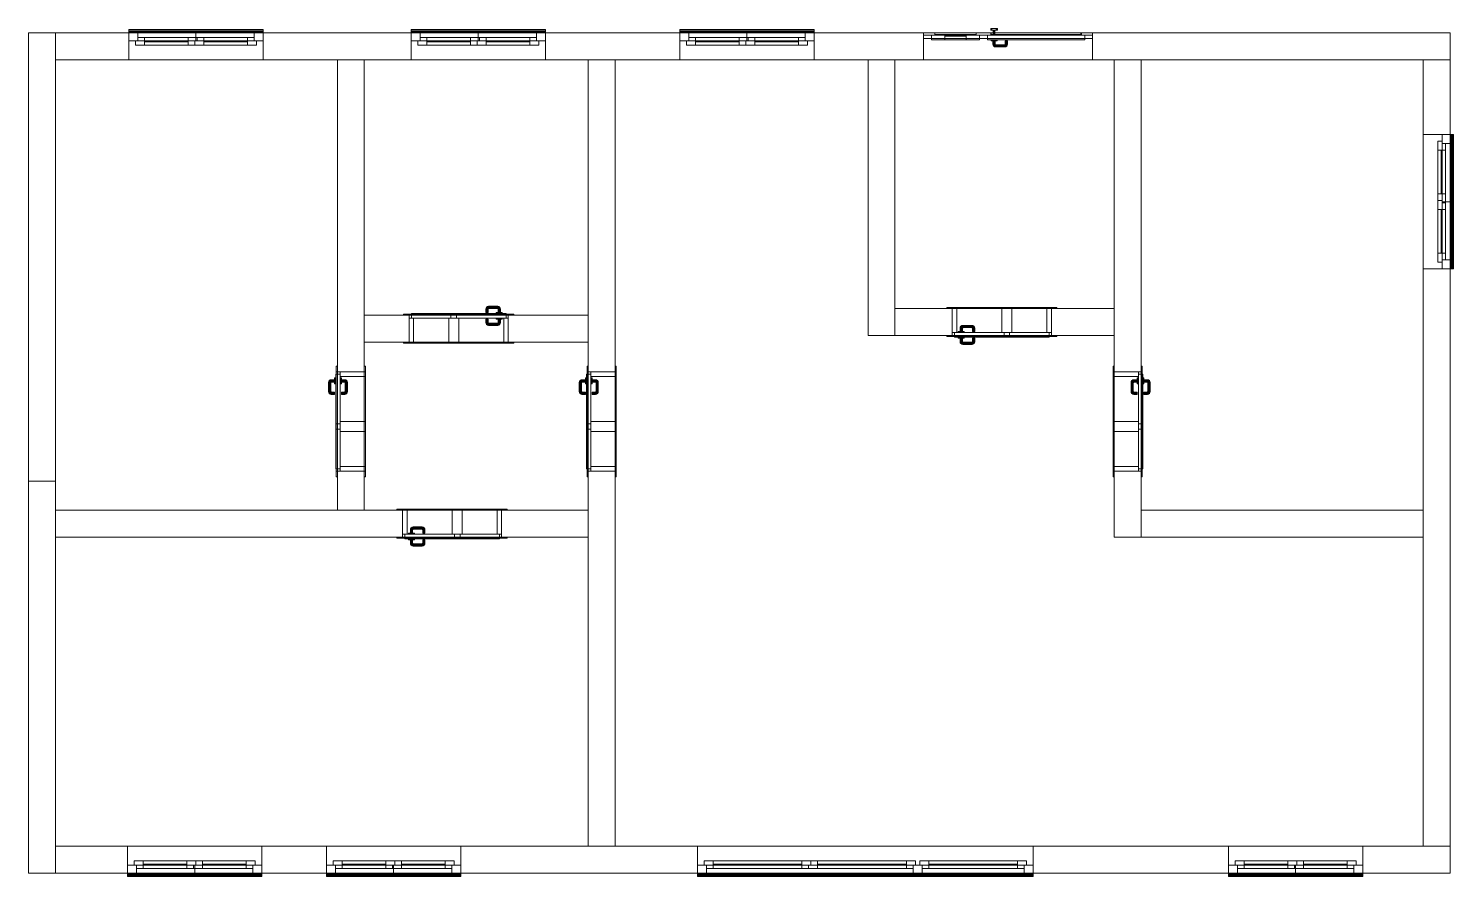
# Model space of a CAD drawing. Header units: metres. Extents: x 9 to 21.7, y 11.5 to 19.
import ezdxf

# ---------------------------------------------------------------- set-up
doc = ezdxf.new("R2010")
doc.units = ezdxf.units.M
doc.header["$MEASUREMENT"] = 0
doc.layers.add('Decken Roh', color=7, linetype='Continuous')
doc.layers.add('Wand Aussen', color=7, linetype='Continuous')

# ---------------------------------------------------------------- blocks, each defined once
blk = doc.blocks.new('Tür_952AFB1B-6518-3741-A8D3-DD4CF3D30BD1')
at = {"layer": 'Wand Aussen', "color": 254, "lineweight": 0, "true_color": 0xe6e6e6}
mesh = blk.add_polyface(dxfattribs=at)
corners = [(18.681, 15.041), (18.691, 15.041), (18.691, 15.041, 2.06), (18.681, 15.041, 2.06), (18.691, 16.026, 2.06), (18.681, 16.026, 2.06), (18.691, 16.026), (18.681, 16.026), (18.691, 15.976), (18.681, 15.976), (18.691, 15.976, 2.01), (18.681, 15.976, 2.01), (18.691, 15.091, 2.01), (18.681, 15.091, 2.01), (18.691, 15.091), (18.681, 15.091)]
mesh.append_faces([[corners[k] for k in face] for face in [(0, 1, 2, 3), (3, 2, 4, 5), (5, 4, 6, 7), (7, 6, 8, 9), (9, 8, 10, 11), (11, 10, 12, 13), (13, 12, 14, 15), (15, 14, 1, 0)]], dxfattribs={"color": 254})
mesh.append_faces([[corners[k] for k in face] for face in [(0, 13, 15)]], dxfattribs={"vtx0": -1, "color": 254})
mesh.append_faces([[corners[k] for k in face] for face in [(3, 13, 0), (1, 12, 2), (2, 12, 4)]], dxfattribs={"vtx0": -1, "vtx1": -1, "color": 254})
mesh.append_faces([[corners[k] for k in face] for face in [(5, 9, 11), (5, 11, 13), (10, 6, 4)]], dxfattribs={"vtx0": -1, "vtx2": -1, "color": 254})
mesh.append_faces([[corners[k] for k in face] for face in [(3, 5, 13), (12, 10, 4)]], dxfattribs={"vtx1": -1, "vtx2": -1, "color": 254})
mesh.append_faces([[corners[k] for k in face] for face in [(5, 7, 9), (10, 8, 6), (1, 14, 12)]], dxfattribs={"vtx2": -1, "color": 254})
mesh = blk.add_polyface(dxfattribs=at)
corners = [(18.681, 15.091), (18.906, 15.091), (18.906, 15.091, 2.01), (18.681, 15.091, 2.01), (18.906, 15.976, 2.01), (18.681, 15.976, 2.01), (18.906, 15.976), (18.681, 15.976), (18.906, 15.936), (18.681, 15.936), (18.906, 15.936, 1.97), (18.681, 15.936, 1.97), (18.906, 15.534, 1.97), (18.681, 15.534, 1.97), (18.906, 15.444, 1.97), (18.681, 15.444, 1.97), (18.906, 15.131, 1.97), (18.681, 15.131, 1.97), (18.906, 15.131), (18.681, 15.131)]
mesh.append_faces([[corners[k] for k in face] for face in [(0, 1, 2, 3), (3, 2, 4, 5), (5, 4, 6, 7), (7, 6, 8, 9), (9, 8, 10, 11), (11, 10, 12, 13), (13, 12, 14, 15), (15, 14, 16, 17), (17, 16, 18, 19), (19, 18, 1, 0)]], dxfattribs={"color": 254})
mesh.append_faces([[corners[k] for k in face] for face in [(0, 17, 19)]], dxfattribs={"vtx0": -1, "color": 254})
mesh.append_faces([[corners[k] for k in face] for face in [(3, 17, 0), (1, 16, 2), (2, 16, 4)]], dxfattribs={"vtx0": -1, "vtx1": -1, "color": 254})
mesh.append_faces([[corners[k] for k in face] for face in [(5, 11, 17), (16, 10, 4)]], dxfattribs={"vtx0": -1, "vtx1": -1, "vtx2": -1, "color": 254})
mesh.append_faces([[corners[k] for k in face] for face in [(5, 9, 11), (10, 6, 4)]], dxfattribs={"vtx0": -1, "vtx2": -1, "color": 254})
mesh.append_faces([[corners[k] for k in face] for face in [(3, 5, 17)]], dxfattribs={"vtx1": -1, "vtx2": -1, "color": 254})
mesh.append_faces([[corners[k] for k in face] for face in [(5, 7, 9), (10, 8, 6), (1, 18, 16)]], dxfattribs={"vtx2": -1, "color": 254})
at = {"layer": 'Wand Aussen', "color": 23, "lineweight": 0, "true_color": 0xc2857c}
mesh = blk.add_polyface(dxfattribs=at)
corners = [(18.896, 15.91, 1.073), (18.896, 15.896, 1.077), (18.896, 15.896, 1.077), (18.896, 15.91, 1.073), (18.896, 15.919, 1.063), (18.896, 15.919, 1.063), (18.896, 15.923, 1.05), (18.896, 15.923, 1.05), (18.896, 15.919, 1.036), (18.896, 15.919, 1.036), (18.896, 15.91, 1.027), (18.896, 15.91, 1.027), (18.896, 15.896, 1.023), (18.896, 15.896, 1.023), (18.896, 15.883, 1.027), (18.896, 15.883, 1.027), (18.896, 15.873, 1.036), (18.896, 15.873, 1.036), (18.896, 15.869, 1.05), (18.896, 15.869, 1.05), (18.896, 15.873, 1.063), (18.896, 15.873, 1.063), (18.896, 15.883, 1.073), (18.896, 15.883, 1.073), (18.906, 15.896, 1.077), (18.906, 15.91, 1.073), (18.906, 15.919, 1.063), (18.906, 15.923, 1.05), (18.906, 15.919, 1.036), (18.906, 15.91, 1.027), (18.906, 15.896, 1.023), (18.906, 15.883, 1.027), (18.906, 15.873, 1.036), (18.906, 15.869, 1.05), (18.906, 15.873, 1.063), (18.906, 15.883, 1.073), (18.906, 15.896, 1.077), (18.906, 15.91, 1.073), (18.906, 15.919, 1.063), (18.906, 15.923, 1.05), (18.906, 15.919, 1.036), (18.906, 15.91, 1.027), (18.906, 15.896, 1.023), (18.906, 15.883, 1.027), (18.906, 15.873, 1.036), (18.906, 15.869, 1.05), (18.906, 15.873, 1.063), (18.906, 15.883, 1.073)]
mesh.append_faces([[corners[k] for k in face] for face in [(0, 1, 2, 3), (4, 0, 3, 5), (6, 4, 5, 7), (8, 6, 7, 9), (10, 8, 9, 11), (12, 10, 11, 13), (14, 12, 13, 15), (16, 14, 15, 17), (18, 16, 17, 19), (20, 18, 19, 21), (22, 20, 21, 23), (1, 22, 23, 2), (3, 2, 24, 25), (5, 3, 25, 26), (7, 5, 26, 27), (9, 7, 27, 28), (11, 9, 28, 29), (13, 11, 29, 30), (15, 13, 30, 31), (17, 15, 31, 32), (19, 17, 32, 33), (21, 19, 33, 34), (23, 21, 34, 35), (2, 23, 35, 24), (25, 24, 36, 37), (26, 25, 37, 38), (27, 26, 38, 39), (28, 27, 39, 40), (29, 28, 40, 41), (30, 29, 41, 42), (31, 30, 42, 43), (32, 31, 43, 44), (33, 32, 44, 45), (34, 33, 45, 46), (35, 34, 46, 47), (24, 35, 47, 36)]], dxfattribs={"color": 23})
mesh.append_faces([[corners[k] for k in face] for face in [(1, 18, 20, 22), (36, 39, 38, 37)]], dxfattribs={"vtx0": -1, "color": 23})
mesh.append_faces([[corners[k] for k in face] for face in [(1, 6, 8, 10), (1, 10, 12, 14), (1, 14, 16, 18), (36, 45, 44, 43), (36, 43, 42, 41), (36, 41, 40, 39)]], dxfattribs={"vtx0": -1, "vtx3": -1, "color": 23})
mesh.append_faces([[corners[k] for k in face] for face in [(1, 0, 4, 6), (36, 47, 46, 45)]], dxfattribs={"vtx3": -1, "color": 23})
mesh = blk.add_polyface(dxfattribs=at)
corners = [(18.896, 15.889, 0.96), (18.896, 15.891, 0.954), (18.896, 15.891, 0.953), (18.896, 15.873, 0.963), (18.896, 15.883, 0.973), (18.896, 15.889, 0.962), (18.897, 15.889, 0.96), (18.897, 15.891, 0.954), (18.897, 15.891, 0.953), (18.897, 15.891, 0.95), (18.897, 15.891, 0.947), (18.897, 15.891, 0.941), (18.897, 15.891, 0.938), (18.896, 15.891, 0.938), (18.896, 15.891, 0.941), (18.896, 15.891, 0.947), (18.896, 15.891, 0.95), (18.896, 15.869, 0.95), (18.896, 15.873, 0.964), (18.896, 15.883, 0.973), (18.896, 15.891, 0.965), (18.896, 15.896, 0.977), (18.896, 15.896, 0.967), (18.897, 15.891, 0.965), (18.897, 15.889, 0.962), (18.897, 15.883, 0.972), (18.897, 15.874, 0.963), (18.897, 15.87, 0.95), (18.897, 15.874, 0.937), (18.897, 15.883, 0.928), (18.897, 15.896, 0.933), (18.897, 15.893, 0.934), (18.897, 15.896, 0.924), (18.896, 15.893, 0.934), (18.896, 15.896, 0.933), (18.896, 15.896, 0.923), (18.896, 15.883, 0.927), (18.896, 15.873, 0.937), (18.896, 15.869, 0.95), (18.896, 15.873, 0.964), (18.896, 15.883, 0.973), (18.896, 15.896, 0.977), (18.896, 15.901, 0.965), (18.896, 15.91, 0.973), (18.896, 15.903, 0.962), (18.897, 15.896, 0.967), (18.897, 15.896, 0.976), (18.897, 15.883, 0.973), (18.897, 15.874, 0.963), (18.897, 15.87, 0.95), (18.897, 15.874, 0.937), (18.897, 15.883, 0.927), (18.897, 15.896, 0.924), (18.897, 15.901, 0.941), (18.897, 15.901, 0.938), (18.897, 15.9, 0.934), (18.897, 15.909, 0.928), (18.896, 15.9, 0.934), (18.896, 15.901, 0.938), (18.896, 15.901, 0.941), (18.896, 15.91, 0.927), (18.896, 15.896, 0.923), (18.896, 15.883, 0.927), (18.896, 15.873, 0.936), (18.896, 15.869, 0.95), (18.906, 15.873, 0.964), (18.906, 15.883, 0.973), (18.896, 15.896, 0.977), (18.896, 15.91, 0.973), (18.897, 15.901, 0.965), (18.896, 15.904, 0.96), (18.896, 15.919, 0.963), (18.896, 15.901, 0.953), (18.896, 15.901, 0.954), (18.897, 15.904, 0.96), (18.897, 15.903, 0.962), (18.897, 15.909, 0.972), (18.897, 15.896, 0.976), (18.897, 15.883, 0.973), (18.897, 15.874, 0.963), (18.897, 15.87, 0.95), (18.897, 15.874, 0.937), (18.897, 15.883, 0.927), (18.897, 15.896, 0.924), (18.897, 15.909, 0.927), (18.897, 15.901, 0.954), (18.896, 15.901, 0.95), (18.896, 15.901, 0.947), (18.897, 15.901, 0.947), (18.897, 15.901, 0.95), (18.897, 15.901, 0.953), (18.897, 15.919, 0.937), (18.896, 15.919, 0.937), (18.896, 15.91, 0.927), (18.896, 15.896, 0.923), (18.896, 15.883, 0.927), (18.896, 15.873, 0.936), (18.906, 15.869, 0.95), (18.906, 15.873, 0.964), (18.906, 15.883, 0.973), (18.906, 15.896, 0.977), (18.896, 15.91, 0.973), (18.896, 15.919, 0.964), (18.896, 15.923, 0.95), (18.897, 15.919, 0.963), (18.897, 15.909, 0.973), (18.897, 15.896, 0.976), (18.906, 15.883, 0.973), (18.906, 15.874, 0.963), (18.906, 15.87, 0.95), (18.906, 15.874, 0.937), (18.906, 15.883, 0.927), (18.906, 15.896, 0.924), (18.897, 15.909, 0.927), (18.897, 15.919, 0.937), (18.897, 15.922, 0.95), (18.896, 15.919, 0.937), (18.896, 15.91, 0.927), (18.906, 15.896, 0.923), (18.906, 15.883, 0.927), (18.906, 15.873, 0.936), (18.906, 15.869, 0.95), (18.906, 15.873, 0.963), (18.906, 15.883, 0.973), (18.906, 15.896, 0.977), (18.906, 15.91, 0.973), (18.896, 15.919, 0.964), (18.896, 15.923, 0.95), (18.897, 15.919, 0.963), (18.897, 15.909, 0.973), (18.906, 15.896, 0.976), (18.906, 15.883, 0.973), (18.906, 15.874, 0.963), (18.906, 15.87, 0.95), (18.906, 15.874, 0.937), (18.906, 15.883, 0.927), (18.906, 15.896, 0.924), (18.906, 15.909, 0.927), (18.897, 15.919, 0.937), (18.897, 15.922, 0.95), (18.896, 15.919, 0.937), (18.906, 15.91, 0.927), (18.906, 15.896, 0.923), (18.906, 15.883, 0.927), (18.906, 15.873, 0.936), (18.906, 15.869, 0.95), (18.906, 15.874, 0.963), (18.906, 15.883, 0.973), (18.906, 15.896, 0.977), (18.906, 15.91, 0.973), (18.906, 15.919, 0.964), (18.896, 15.923, 0.95), (18.897, 15.919, 0.963), (18.906, 15.909, 0.973), (18.906, 15.896, 0.976), (18.906, 15.87, 0.95), (18.906, 15.874, 0.937), (18.906, 15.883, 0.927), (18.906, 15.896, 0.924), (18.906, 15.909, 0.927), (18.906, 15.919, 0.937), (18.897, 15.922, 0.95), (18.906, 15.919, 0.937), (18.906, 15.91, 0.927), (18.906, 15.896, 0.923), (18.906, 15.883, 0.927), (18.906, 15.873, 0.937), (18.906, 15.896, 0.976), (18.906, 15.91, 0.973), (18.906, 15.919, 0.964), (18.906, 15.923, 0.95), (18.906, 15.919, 0.963), (18.906, 15.909, 0.973), (18.906, 15.909, 0.927), (18.906, 15.919, 0.937), (18.906, 15.922, 0.95), (18.906, 15.919, 0.937), (18.906, 15.91, 0.927), (18.906, 15.909, 0.973), (18.906, 15.919, 0.963), (18.906, 15.923, 0.95), (18.906, 15.919, 0.963), (18.906, 15.919, 0.937), (18.906, 15.922, 0.95), (18.906, 15.919, 0.937), (18.906, 15.919, 0.963), (18.906, 15.923, 0.95), (18.906, 15.922, 0.95)]
mesh.append_faces([[corners[k] for k in face] for face in [(1, 0, 6, 7), (17, 3, 2, 16), (4, 3, 18, 19), (26, 27, 9, 8), (27, 28, 10, 9), (28, 29, 11, 10), (12, 31, 33, 13), (36, 37, 15, 14), (37, 17, 16, 15), (3, 17, 38, 18), (19, 18, 39, 40), (21, 4, 19, 41), (20, 22, 45, 23), (47, 48, 26, 25), (48, 49, 27, 26), (49, 50, 28, 27), (50, 51, 29, 28), (31, 30, 34, 33), (51, 52, 32, 29), (36, 35, 61, 62), (37, 36, 62, 63), (17, 37, 63, 38), (18, 38, 64, 39), (40, 39, 65, 66), (41, 19, 40, 67), (43, 21, 41, 68), (22, 42, 69, 45), (77, 47, 25, 46), (78, 79, 48, 47), (79, 80, 49, 48), (80, 81, 50, 49), (81, 82, 51, 50), (30, 55, 57, 34), (82, 83, 52, 51), (52, 84, 56, 32), (55, 54, 58, 57), (56, 91, 88, 53), (92, 60, 59, 87), (35, 60, 93, 61), (62, 61, 94, 95), (63, 62, 95, 96), (38, 63, 96, 64), (39, 64, 97, 65), (66, 65, 98, 99), (67, 40, 66, 100), (68, 41, 67, 101), (71, 43, 68, 102), (71, 103, 86, 72), (70, 73, 85, 74), (105, 77, 46, 76), (106, 78, 47, 77), (107, 108, 79, 78), (108, 109, 80, 79), (109, 110, 81, 80), (110, 111, 82, 81), (111, 112, 83, 82), (83, 113, 84, 52), (84, 114, 91, 56), (103, 92, 87, 86), (91, 115, 89, 88), (115, 104, 90, 89), (60, 92, 116, 93), (61, 93, 117, 94), (95, 94, 118, 119), (96, 95, 119, 120), (64, 96, 120, 97), (65, 97, 121, 98), (99, 98, 122, 123), (100, 66, 99, 124), (101, 67, 100, 125), (102, 68, 101, 126), (103, 71, 102, 127), (128, 105, 76, 104), (129, 106, 77, 105), (130, 107, 78, 106), (131, 132, 108, 107), (132, 133, 109, 108), (133, 134, 110, 109), (134, 135, 111, 110), (135, 136, 112, 111), (112, 137, 113, 83), (113, 138, 114, 84), (114, 139, 115, 91), (92, 103, 127, 116), (139, 128, 104, 115), (93, 116, 140, 117), (94, 117, 141, 118), (119, 118, 142, 143), (120, 119, 143, 144), (97, 120, 144, 121), (98, 121, 145, 122), (123, 122, 146, 147), (124, 99, 123, 148), (125, 100, 124, 149), (126, 101, 125, 150), (127, 102, 126, 151), (152, 129, 105, 128), (153, 130, 106, 129), (154, 131, 107, 130), (147, 146, 132, 131), (146, 155, 133, 132), (155, 156, 134, 133), (156, 157, 135, 134), (157, 158, 136, 135), (136, 159, 137, 112), (137, 160, 138, 113), (138, 161, 139, 114), (116, 127, 151, 140), (161, 152, 128, 139), (117, 140, 162, 141), (118, 141, 163, 142), (143, 142, 164, 165), (144, 143, 165, 166), (121, 144, 166, 145), (122, 145, 155, 146), (148, 123, 147, 167), (149, 124, 148, 168), (150, 125, 149, 169), (151, 126, 150, 170), (171, 153, 129, 152), (172, 154, 130, 153), (167, 147, 131, 154), (145, 166, 156, 155), (166, 165, 157, 156), (165, 164, 158, 157), (158, 173, 159, 136), (159, 174, 160, 137), (160, 175, 161, 138), (140, 151, 170, 162), (175, 171, 152, 161), (141, 162, 176, 163), (142, 163, 177, 164), (168, 148, 167, 178), (169, 149, 168, 179), (170, 150, 169, 180), (181, 172, 153, 171), (178, 167, 154, 172), (164, 177, 173, 158), (173, 182, 174, 159), (174, 183, 175, 160), (162, 170, 180, 176), (183, 181, 171, 175), (163, 176, 184, 177), (179, 168, 178, 185), (180, 169, 179, 186), (185, 178, 172, 181), (177, 184, 182, 173), (182, 187, 183, 174), (176, 180, 186, 184), (187, 185, 181, 183), (186, 179, 185, 187), (184, 186, 187, 182)]], dxfattribs={"color": 23})
mesh.append_faces([[corners[k] for k in face] for face in [(1, 15, 16, 2), (4, 20, 5), (0, 23, 24, 6), (29, 12, 11), (21, 42, 22), (32, 55, 30), (42, 74, 75, 69), (85, 88, 89, 90), (90, 74, 85)]], dxfattribs={"vtx0": -1, "color": 23})
mesh.append_faces([[corners[k] for k in face] for face in [(36, 13, 35), (25, 23, 46), (35, 57, 60), (72, 70, 71), (46, 69, 76)]], dxfattribs={"vtx0": -1, "vtx1": -1, "color": 23})
mesh.append_faces([[corners[k] for k in face] for face in [(4, 0, 2), (8, 6, 25)]], dxfattribs={"vtx0": -1, "vtx1": -1, "vtx2": -1, "color": 23})
mesh.append_faces([[corners[k] for k in face] for face in [(32, 31, 12), (56, 54, 55), (70, 43, 71)]], dxfattribs={"vtx0": -1, "vtx2": -1, "color": 23})
mesh.append_faces([[corners[k] for k in face] for face in [(1, 9, 10, 11), (1, 11, 12, 13), (1, 13, 14, 15), (85, 86, 87, 59), (85, 59, 58, 54), (85, 54, 53, 88)]], dxfattribs={"vtx0": -1, "vtx3": -1, "color": 23})
mesh.append_faces([[corners[k] for k in face] for face in [(3, 4, 2), (26, 8, 25), (34, 57, 35), (44, 43, 70), (73, 70, 72), (45, 69, 46), (75, 74, 76)]], dxfattribs={"vtx1": -1, "color": 23})
mesh.append_faces([[corners[k] for k in face] for face in [(4, 21, 20), (29, 32, 12), (13, 33, 35), (21, 43, 42), (32, 56, 55), (57, 58, 60), (104, 76, 74), (90, 104, 74)]], dxfattribs={"vtx1": -1, "vtx2": -1, "color": 23})
mesh.append_faces([[corners[k] for k in face] for face in [(0, 1, 2), (4, 5, 0), (21, 22, 20), (8, 7, 6), (6, 24, 25), (32, 30, 31), (33, 34, 35), (36, 14, 13), (43, 44, 42), (23, 45, 46), (25, 24, 23), (56, 53, 54), (58, 59, 60), (69, 75, 76)]], dxfattribs={"vtx2": -1, "color": 23})
mesh.append_faces([[corners[k] for k in face] for face in [(1, 7, 8, 9), (0, 5, 20, 23), (42, 44, 70, 74), (85, 73, 72, 86)]], dxfattribs={"vtx3": -1, "color": 23})
at = {"layer": 'Wand Aussen', "color": 254, "lineweight": 0, "true_color": 0xe6e6e6}
mesh = blk.add_polyface(dxfattribs=at)
corners = [(18.906, 15.091), (18.941, 15.091), (18.941, 15.091, 2.01), (18.906, 15.091, 2.01), (18.941, 15.976, 2.01), (18.906, 15.976, 2.01), (18.941, 15.976), (18.906, 15.976), (18.941, 15.956), (18.906, 15.956), (18.941, 15.956, 1.99), (18.906, 15.956, 1.99), (18.941, 15.514, 1.99), (18.906, 15.514, 1.99), (18.941, 15.464, 1.99), (18.906, 15.464, 1.99), (18.941, 15.111, 1.99), (18.906, 15.111, 1.99), (18.941, 15.111), (18.906, 15.111)]
mesh.append_faces([[corners[k] for k in face] for face in [(0, 1, 2, 3), (3, 2, 4, 5), (5, 4, 6, 7), (7, 6, 8, 9), (9, 8, 10, 11), (11, 10, 12, 13), (13, 12, 14, 15), (15, 14, 16, 17), (17, 16, 18, 19), (19, 18, 1, 0)]], dxfattribs={"color": 254})
mesh.append_faces([[corners[k] for k in face] for face in [(0, 17, 19)]], dxfattribs={"vtx0": -1, "color": 254})
mesh.append_faces([[corners[k] for k in face] for face in [(3, 17, 0), (1, 16, 2), (2, 16, 4)]], dxfattribs={"vtx0": -1, "vtx1": -1, "color": 254})
mesh.append_faces([[corners[k] for k in face] for face in [(5, 11, 17), (16, 10, 4)]], dxfattribs={"vtx0": -1, "vtx1": -1, "vtx2": -1, "color": 254})
mesh.append_faces([[corners[k] for k in face] for face in [(5, 9, 11), (10, 6, 4)]], dxfattribs={"vtx0": -1, "vtx2": -1, "color": 254})
mesh.append_faces([[corners[k] for k in face] for face in [(3, 5, 17)]], dxfattribs={"vtx1": -1, "vtx2": -1, "color": 254})
mesh.append_faces([[corners[k] for k in face] for face in [(5, 7, 9), (10, 8, 6), (1, 18, 16)]], dxfattribs={"vtx2": -1, "color": 254})
mesh = blk.add_polyface(dxfattribs=at)
corners = [(18.946, 15.111), (18.946, 15.956), (18.946, 15.956, 1.99), (18.946, 15.111, 1.99), (18.906, 15.956), (18.906, 15.111), (18.906, 15.111, 1.99), (18.906, 15.956, 1.99)]
mesh.append_faces([[corners[k] for k in face] for face in [(0, 1, 2, 3), (4, 5, 6, 7), (1, 0, 5, 4), (0, 3, 6, 5), (3, 2, 7, 6), (2, 1, 4, 7)]], dxfattribs={"color": 254})
mesh = blk.add_polyface(dxfattribs=at)
corners = [(18.931, 15.041), (18.941, 15.041), (18.941, 15.041, 2.06), (18.931, 15.041, 2.06), (18.941, 16.026, 2.06), (18.931, 16.026, 2.06), (18.941, 16.026), (18.931, 16.026), (18.941, 15.976), (18.931, 15.976), (18.941, 15.976, 2.01), (18.931, 15.976, 2.01), (18.941, 15.091, 2.01), (18.931, 15.091, 2.01), (18.941, 15.091), (18.931, 15.091)]
mesh.append_faces([[corners[k] for k in face] for face in [(0, 1, 2, 3), (3, 2, 4, 5), (5, 4, 6, 7), (7, 6, 8, 9), (9, 8, 10, 11), (11, 10, 12, 13), (13, 12, 14, 15), (15, 14, 1, 0)]], dxfattribs={"color": 254})
mesh.append_faces([[corners[k] for k in face] for face in [(0, 13, 15)]], dxfattribs={"vtx0": -1, "color": 254})
mesh.append_faces([[corners[k] for k in face] for face in [(3, 13, 0), (1, 12, 2), (2, 12, 4)]], dxfattribs={"vtx0": -1, "vtx1": -1, "color": 254})
mesh.append_faces([[corners[k] for k in face] for face in [(5, 9, 11), (5, 11, 13), (10, 6, 4)]], dxfattribs={"vtx0": -1, "vtx2": -1, "color": 254})
mesh.append_faces([[corners[k] for k in face] for face in [(3, 5, 13), (12, 10, 4)]], dxfattribs={"vtx1": -1, "vtx2": -1, "color": 254})
mesh.append_faces([[corners[k] for k in face] for face in [(5, 7, 9), (10, 8, 6), (1, 14, 12)]], dxfattribs={"vtx2": -1, "color": 254})
at = {"layer": 'Wand Aussen', "color": 23, "lineweight": 0, "true_color": 0xc2857c}
mesh = blk.add_polyface(dxfattribs=at)
corners = [(18.956, 15.91, 1.073), (18.956, 15.91, 1.073), (18.956, 15.896, 1.077), (18.956, 15.896, 1.077), (18.956, 15.919, 1.063), (18.956, 15.919, 1.063), (18.956, 15.923, 1.05), (18.956, 15.923, 1.05), (18.956, 15.919, 1.036), (18.956, 15.919, 1.036), (18.956, 15.91, 1.027), (18.956, 15.91, 1.027), (18.956, 15.896, 1.023), (18.956, 15.896, 1.023), (18.956, 15.883, 1.027), (18.956, 15.883, 1.027), (18.956, 15.873, 1.036), (18.956, 15.873, 1.036), (18.956, 15.869, 1.05), (18.956, 15.869, 1.05), (18.956, 15.873, 1.063), (18.956, 15.873, 1.063), (18.956, 15.883, 1.073), (18.956, 15.883, 1.073), (18.946, 15.91, 1.073), (18.946, 15.896, 1.077), (18.946, 15.919, 1.063), (18.946, 15.923, 1.05), (18.946, 15.919, 1.036), (18.946, 15.91, 1.027), (18.946, 15.896, 1.023), (18.946, 15.883, 1.027), (18.946, 15.873, 1.036), (18.946, 15.869, 1.05), (18.946, 15.873, 1.063), (18.946, 15.883, 1.073), (18.946, 15.91, 1.073), (18.946, 15.896, 1.077), (18.946, 15.919, 1.063), (18.946, 15.923, 1.05), (18.946, 15.919, 1.036), (18.946, 15.91, 1.027), (18.946, 15.896, 1.023), (18.946, 15.883, 1.027), (18.946, 15.873, 1.036), (18.946, 15.869, 1.05), (18.946, 15.873, 1.063), (18.946, 15.883, 1.073)]
mesh.append_faces([[corners[k] for k in face] for face in [(0, 1, 2, 3), (4, 5, 1, 0), (6, 7, 5, 4), (8, 9, 7, 6), (10, 11, 9, 8), (12, 13, 11, 10), (14, 15, 13, 12), (16, 17, 15, 14), (18, 19, 17, 16), (20, 21, 19, 18), (22, 23, 21, 20), (3, 2, 23, 22), (1, 24, 25, 2), (5, 26, 24, 1), (7, 27, 26, 5), (9, 28, 27, 7), (11, 29, 28, 9), (13, 30, 29, 11), (15, 31, 30, 13), (17, 32, 31, 15), (19, 33, 32, 17), (21, 34, 33, 19), (23, 35, 34, 21), (2, 25, 35, 23), (24, 36, 37, 25), (26, 38, 36, 24), (27, 39, 38, 26), (28, 40, 39, 27), (29, 41, 40, 28), (30, 42, 41, 29), (31, 43, 42, 30), (32, 44, 43, 31), (33, 45, 44, 32), (34, 46, 45, 33), (35, 47, 46, 34), (25, 37, 47, 35)]], dxfattribs={"color": 23})
mesh.append_faces([[corners[k] for k in face] for face in [(3, 6, 4, 0), (37, 45, 46, 47)]], dxfattribs={"vtx0": -1, "color": 23})
mesh.append_faces([[corners[k] for k in face] for face in [(3, 18, 16, 14), (3, 14, 12, 10), (3, 10, 8, 6), (37, 39, 40, 41), (37, 41, 42, 43), (37, 43, 44, 45)]], dxfattribs={"vtx0": -1, "vtx3": -1, "color": 23})
mesh.append_faces([[corners[k] for k in face] for face in [(3, 22, 20, 18), (37, 36, 38, 39)]], dxfattribs={"vtx3": -1, "color": 23})
mesh = blk.add_polyface(dxfattribs=at)
corners = [(18.955, 15.889, 0.96), (18.955, 15.891, 0.954), (18.955, 15.891, 0.953), (18.955, 15.874, 0.963), (18.955, 15.883, 0.972), (18.955, 15.889, 0.962), (18.956, 15.889, 0.96), (18.956, 15.891, 0.954), (18.956, 15.891, 0.953), (18.956, 15.891, 0.95), (18.956, 15.891, 0.947), (18.956, 15.891, 0.941), (18.956, 15.891, 0.938), (18.955, 15.891, 0.938), (18.955, 15.891, 0.941), (18.955, 15.891, 0.947), (18.955, 15.891, 0.95), (18.955, 15.87, 0.95), (18.955, 15.883, 0.973), (18.955, 15.874, 0.963), (18.955, 15.891, 0.965), (18.955, 15.896, 0.976), (18.955, 15.896, 0.967), (18.956, 15.891, 0.965), (18.956, 15.889, 0.962), (18.956, 15.883, 0.973), (18.956, 15.873, 0.963), (18.956, 15.869, 0.95), (18.956, 15.873, 0.937), (18.956, 15.883, 0.927), (18.956, 15.896, 0.933), (18.956, 15.893, 0.934), (18.956, 15.896, 0.923), (18.955, 15.893, 0.934), (18.955, 15.896, 0.933), (18.955, 15.896, 0.924), (18.955, 15.883, 0.928), (18.955, 15.874, 0.937), (18.955, 15.87, 0.95), (18.955, 15.896, 0.976), (18.955, 15.883, 0.973), (18.955, 15.874, 0.963), (18.955, 15.901, 0.965), (18.955, 15.909, 0.972), (18.955, 15.903, 0.962), (18.956, 15.896, 0.967), (18.956, 15.896, 0.977), (18.956, 15.883, 0.973), (18.956, 15.873, 0.964), (18.956, 15.869, 0.95), (18.956, 15.873, 0.936), (18.956, 15.883, 0.927), (18.956, 15.896, 0.923), (18.956, 15.901, 0.941), (18.956, 15.901, 0.938), (18.956, 15.9, 0.934), (18.956, 15.91, 0.927), (18.955, 15.9, 0.934), (18.955, 15.901, 0.938), (18.955, 15.901, 0.941), (18.955, 15.909, 0.928), (18.955, 15.883, 0.927), (18.955, 15.896, 0.924), (18.955, 15.874, 0.937), (18.955, 15.87, 0.95), (18.955, 15.909, 0.973), (18.955, 15.896, 0.976), (18.946, 15.883, 0.973), (18.946, 15.874, 0.963), (18.956, 15.901, 0.965), (18.955, 15.904, 0.96), (18.955, 15.919, 0.963), (18.955, 15.901, 0.953), (18.955, 15.901, 0.954), (18.956, 15.904, 0.96), (18.956, 15.903, 0.962), (18.956, 15.91, 0.973), (18.956, 15.896, 0.977), (18.956, 15.883, 0.973), (18.956, 15.873, 0.964), (18.956, 15.869, 0.95), (18.956, 15.873, 0.936), (18.956, 15.883, 0.927), (18.956, 15.896, 0.923), (18.956, 15.91, 0.927), (18.956, 15.901, 0.954), (18.955, 15.901, 0.95), (18.955, 15.901, 0.947), (18.956, 15.901, 0.947), (18.956, 15.901, 0.95), (18.956, 15.901, 0.953), (18.956, 15.919, 0.937), (18.955, 15.919, 0.937), (18.955, 15.909, 0.927), (18.955, 15.883, 0.927), (18.955, 15.896, 0.924), (18.955, 15.874, 0.937), (18.946, 15.87, 0.95), (18.955, 15.919, 0.963), (18.955, 15.909, 0.973), (18.946, 15.896, 0.976), (18.946, 15.883, 0.973), (18.946, 15.874, 0.963), (18.955, 15.922, 0.95), (18.956, 15.919, 0.963), (18.956, 15.91, 0.973), (18.956, 15.896, 0.977), (18.946, 15.883, 0.973), (18.946, 15.873, 0.964), (18.946, 15.869, 0.95), (18.946, 15.873, 0.936), (18.946, 15.883, 0.927), (18.946, 15.896, 0.923), (18.956, 15.91, 0.927), (18.956, 15.919, 0.937), (18.956, 15.923, 0.95), (18.955, 15.919, 0.937), (18.955, 15.909, 0.927), (18.946, 15.883, 0.927), (18.946, 15.896, 0.924), (18.946, 15.874, 0.937), (18.946, 15.87, 0.95), (18.955, 15.922, 0.95), (18.955, 15.919, 0.963), (18.946, 15.909, 0.973), (18.946, 15.896, 0.976), (18.946, 15.883, 0.973), (18.946, 15.874, 0.963), (18.956, 15.919, 0.964), (18.956, 15.91, 0.973), (18.946, 15.896, 0.977), (18.946, 15.883, 0.973), (18.946, 15.873, 0.964), (18.946, 15.869, 0.95), (18.946, 15.873, 0.936), (18.946, 15.883, 0.927), (18.946, 15.896, 0.923), (18.946, 15.91, 0.927), (18.956, 15.919, 0.937), (18.956, 15.923, 0.95), (18.955, 15.919, 0.937), (18.946, 15.909, 0.927), (18.946, 15.883, 0.927), (18.946, 15.896, 0.924), (18.946, 15.874, 0.937), (18.946, 15.87, 0.95), (18.955, 15.922, 0.95), (18.946, 15.919, 0.963), (18.946, 15.909, 0.973), (18.946, 15.896, 0.976), (18.946, 15.883, 0.973), (18.946, 15.873, 0.963), (18.956, 15.919, 0.964), (18.946, 15.91, 0.973), (18.946, 15.896, 0.977), (18.946, 15.869, 0.95), (18.946, 15.873, 0.937), (18.946, 15.883, 0.927), (18.946, 15.896, 0.923), (18.946, 15.91, 0.927), (18.946, 15.919, 0.937), (18.956, 15.923, 0.95), (18.946, 15.919, 0.937), (18.946, 15.909, 0.927), (18.946, 15.883, 0.927), (18.946, 15.896, 0.924), (18.946, 15.874, 0.937), (18.946, 15.922, 0.95), (18.946, 15.919, 0.963), (18.946, 15.909, 0.973), (18.946, 15.896, 0.977), (18.946, 15.919, 0.964), (18.946, 15.91, 0.973), (18.946, 15.91, 0.927), (18.946, 15.919, 0.937), (18.946, 15.923, 0.95), (18.946, 15.919, 0.937), (18.946, 15.909, 0.927), (18.946, 15.922, 0.95), (18.946, 15.919, 0.963), (18.946, 15.91, 0.973), (18.946, 15.919, 0.964), (18.946, 15.919, 0.937), (18.946, 15.923, 0.95), (18.946, 15.919, 0.937), (18.946, 15.922, 0.95), (18.946, 15.919, 0.963), (18.946, 15.923, 0.95)]
mesh.append_faces([[corners[k] for k in face] for face in [(1, 0, 6, 7), (17, 3, 2, 16), (18, 4, 3, 19), (26, 27, 9, 8), (27, 28, 10, 9), (28, 29, 11, 10), (12, 31, 33, 13), (36, 37, 15, 14), (37, 17, 16, 15), (19, 3, 17, 38), (39, 21, 4, 18), (40, 18, 19, 41), (20, 22, 45, 23), (25, 47, 48, 26), (26, 48, 49, 27), (27, 49, 50, 28), (28, 50, 51, 29), (31, 30, 34, 33), (29, 51, 52, 32), (61, 36, 35, 62), (63, 37, 36, 61), (38, 17, 37, 63), (41, 19, 38, 64), (65, 43, 21, 39), (66, 39, 18, 40), (67, 40, 41, 68), (22, 42, 69, 45), (46, 77, 47, 25), (47, 78, 79, 48), (48, 79, 80, 49), (49, 80, 81, 50), (50, 81, 82, 51), (30, 55, 57, 34), (51, 82, 83, 52), (32, 52, 84, 56), (55, 54, 58, 57), (56, 91, 88, 53), (92, 60, 59, 87), (62, 35, 60, 93), (94, 61, 62, 95), (96, 63, 61, 94), (64, 38, 63, 96), (68, 41, 64, 97), (98, 71, 43, 65), (99, 65, 39, 66), (100, 66, 40, 67), (101, 67, 68, 102), (71, 103, 86, 72), (70, 73, 85, 74), (76, 105, 77, 46), (77, 106, 78, 47), (78, 107, 108, 79), (79, 108, 109, 80), (80, 109, 110, 81), (81, 110, 111, 82), (82, 111, 112, 83), (52, 83, 113, 84), (56, 84, 114, 91), (103, 92, 87, 86), (91, 115, 89, 88), (115, 104, 90, 89), (93, 60, 92, 116), (95, 62, 93, 117), (118, 94, 95, 119), (120, 96, 94, 118), (97, 64, 96, 120), (102, 68, 97, 121), (122, 103, 71, 98), (123, 98, 65, 99), (124, 99, 66, 100), (125, 100, 67, 101), (126, 101, 102, 127), (104, 128, 105, 76), (105, 129, 106, 77), (106, 130, 107, 78), (107, 131, 132, 108), (108, 132, 133, 109), (109, 133, 134, 110), (110, 134, 135, 111), (111, 135, 136, 112), (83, 112, 137, 113), (84, 113, 138, 114), (91, 114, 139, 115), (116, 92, 103, 122), (115, 139, 128, 104), (117, 93, 116, 140), (119, 95, 117, 141), (142, 118, 119, 143), (144, 120, 118, 142), (121, 97, 120, 144), (127, 102, 121, 145), (146, 122, 98, 123), (147, 123, 99, 124), (148, 124, 100, 125), (149, 125, 101, 126), (150, 126, 127, 151), (128, 152, 129, 105), (129, 153, 130, 106), (130, 154, 131, 107), (131, 150, 151, 132), (132, 151, 155, 133), (133, 155, 156, 134), (134, 156, 157, 135), (135, 157, 158, 136), (112, 136, 159, 137), (113, 137, 160, 138), (114, 138, 161, 139), (140, 116, 122, 146), (139, 161, 152, 128), (141, 117, 140, 162), (143, 119, 141, 163), (164, 142, 143, 165), (166, 144, 142, 164), (145, 121, 144, 166), (151, 127, 145, 155), (167, 146, 123, 147), (168, 147, 124, 148), (169, 148, 125, 149), (170, 149, 126, 150), (152, 171, 153, 129), (153, 172, 154, 130), (154, 170, 150, 131), (155, 145, 166, 156), (156, 166, 164, 157), (157, 164, 165, 158), (136, 158, 173, 159), (137, 159, 174, 160), (138, 160, 175, 161), (162, 140, 146, 167), (161, 175, 171, 152), (163, 141, 162, 176), (165, 143, 163, 177), (178, 167, 147, 168), (179, 168, 148, 169), (180, 169, 149, 170), (171, 181, 172, 153), (172, 180, 170, 154), (158, 165, 177, 173), (159, 173, 182, 174), (160, 174, 183, 175), (176, 162, 167, 178), (175, 183, 181, 171), (177, 163, 176, 184), (185, 178, 168, 179), (186, 179, 169, 180), (181, 186, 180, 172), (173, 177, 184, 182), (174, 182, 187, 183), (184, 176, 178, 185), (183, 187, 186, 181), (187, 185, 179, 186), (182, 184, 185, 187)]], dxfattribs={"color": 23})
mesh.append_faces([[corners[k] for k in face] for face in [(1, 15, 16, 2), (4, 20, 5), (0, 23, 24, 6), (29, 12, 11), (21, 42, 22), (32, 55, 30), (42, 74, 75, 69), (85, 88, 89, 90), (90, 74, 85)]], dxfattribs={"vtx0": -1, "color": 23})
mesh.append_faces([[corners[k] for k in face] for face in [(36, 13, 35), (25, 23, 46), (35, 57, 60), (72, 70, 71), (46, 69, 76)]], dxfattribs={"vtx0": -1, "vtx1": -1, "color": 23})
mesh.append_faces([[corners[k] for k in face] for face in [(4, 0, 2), (8, 6, 25)]], dxfattribs={"vtx0": -1, "vtx1": -1, "vtx2": -1, "color": 23})
mesh.append_faces([[corners[k] for k in face] for face in [(32, 31, 12), (56, 54, 55), (70, 43, 71)]], dxfattribs={"vtx0": -1, "vtx2": -1, "color": 23})
mesh.append_faces([[corners[k] for k in face] for face in [(1, 9, 10, 11), (1, 11, 12, 13), (1, 13, 14, 15), (85, 86, 87, 59), (85, 59, 58, 54), (85, 54, 53, 88)]], dxfattribs={"vtx0": -1, "vtx3": -1, "color": 23})
mesh.append_faces([[corners[k] for k in face] for face in [(3, 4, 2), (26, 8, 25), (34, 57, 35), (44, 43, 70), (73, 70, 72), (45, 69, 46), (75, 74, 76)]], dxfattribs={"vtx1": -1, "color": 23})
mesh.append_faces([[corners[k] for k in face] for face in [(4, 21, 20), (29, 32, 12), (13, 33, 35), (21, 43, 42), (32, 56, 55), (57, 58, 60), (104, 76, 74), (90, 104, 74)]], dxfattribs={"vtx1": -1, "vtx2": -1, "color": 23})
mesh.append_faces([[corners[k] for k in face] for face in [(0, 1, 2), (4, 5, 0), (21, 22, 20), (8, 7, 6), (6, 24, 25), (32, 30, 31), (33, 34, 35), (36, 14, 13), (43, 44, 42), (23, 45, 46), (25, 24, 23), (56, 53, 54), (58, 59, 60), (69, 75, 76)]], dxfattribs={"vtx2": -1, "color": 23})
mesh.append_faces([[corners[k] for k in face] for face in [(1, 7, 8, 9), (0, 5, 20, 23), (42, 44, 70, 74), (85, 73, 72, 86)]], dxfattribs={"vtx3": -1, "color": 23})
mesh = blk.add_polyface(dxfattribs=at)
corners = [(18.896, 15.906, 1.05), (18.896, 15.903, 1.043), (18.866, 15.903, 1.043), (18.865, 15.906, 1.05), (18.896, 15.896, 1.04), (18.866, 15.896, 1.04), (18.896, 15.889, 1.043), (18.867, 15.889, 1.043), (18.896, 15.886, 1.05), (18.867, 15.886, 1.05), (18.896, 15.889, 1.057), (18.867, 15.889, 1.057), (18.896, 15.896, 1.06), (18.866, 15.896, 1.06), (18.896, 15.903, 1.057), (18.866, 15.903, 1.057), (18.858, 15.902, 1.043), (18.857, 15.904, 1.05), (18.86, 15.895, 1.04), (18.863, 15.888, 1.043), (18.864, 15.886, 1.05), (18.863, 15.888, 1.057), (18.86, 15.895, 1.06), (18.858, 15.902, 1.057), (18.85, 15.897, 1.043), (18.848, 15.899, 1.05), (18.856, 15.892, 1.04), (18.861, 15.887, 1.043), (18.863, 15.885, 1.05), (18.861, 15.887, 1.057), (18.856, 15.892, 1.06), (18.85, 15.897, 1.057), (18.846, 15.89, 1.043), (18.843, 15.891, 1.05), (18.852, 15.887, 1.04), (18.859, 15.884, 1.043), (18.862, 15.883, 1.05), (18.859, 15.884, 1.057), (18.852, 15.887, 1.06), (18.846, 15.89, 1.057), (18.844, 15.882, 1.043), (18.841, 15.882, 1.05), (18.851, 15.881, 1.04), (18.858, 15.88, 1.043), (18.861, 15.88, 1.05), (18.858, 15.88, 1.057), (18.851, 15.881, 1.06), (18.844, 15.882, 1.057), (18.844, 15.8, 1.043), (18.841, 15.8, 1.05), (18.851, 15.801, 1.04), (18.858, 15.802, 1.043), (18.861, 15.802, 1.05), (18.858, 15.802, 1.057), (18.851, 15.801, 1.06), (18.844, 15.8, 1.057), (18.846, 15.793, 1.043), (18.843, 15.791, 1.05), (18.852, 15.795, 1.04), (18.859, 15.798, 1.043), (18.862, 15.799, 1.05), (18.859, 15.798, 1.057), (18.852, 15.795, 1.06), (18.846, 15.793, 1.057), (18.85, 15.785, 1.043), (18.848, 15.783, 1.05), (18.856, 15.791, 1.04), (18.861, 15.796, 1.043), (18.863, 15.798, 1.05), (18.861, 15.796, 1.057), (18.856, 15.791, 1.06), (18.85, 15.785, 1.057), (18.858, 15.781, 1.043), (18.857, 15.778, 1.05), (18.86, 15.787, 1.04), (18.863, 15.794, 1.043), (18.864, 15.797, 1.05), (18.863, 15.794, 1.057), (18.86, 15.787, 1.06), (18.858, 15.781, 1.057), (18.866, 15.779, 1.043), (18.865, 15.776, 1.05), (18.866, 15.786, 1.04), (18.867, 15.793, 1.043), (18.867, 15.796, 1.05), (18.867, 15.793, 1.057), (18.866, 15.786, 1.06), (18.866, 15.779, 1.057), (18.896, 15.779, 1.043), (18.896, 15.776, 1.05), (18.896, 15.786, 1.04), (18.896, 15.793, 1.043), (18.896, 15.796, 1.05), (18.896, 15.793, 1.057), (18.896, 15.786, 1.06), (18.896, 15.779, 1.057)]
mesh.append_faces([[corners[k] for k in face] for face in [(0, 1, 2, 3), (1, 4, 5, 2), (4, 6, 7, 5), (6, 8, 9, 7), (8, 10, 11, 9), (10, 12, 13, 11), (12, 14, 15, 13), (14, 0, 3, 15), (3, 2, 16, 17), (2, 5, 18, 16), (5, 7, 19, 18), (7, 9, 20, 19), (9, 11, 21, 20), (11, 13, 22, 21), (13, 15, 23, 22), (15, 3, 17, 23), (17, 16, 24, 25), (16, 18, 26, 24), (18, 19, 27, 26), (19, 20, 28, 27), (20, 21, 29, 28), (21, 22, 30, 29), (22, 23, 31, 30), (23, 17, 25, 31), (25, 24, 32, 33), (24, 26, 34, 32), (26, 27, 35, 34), (27, 28, 36, 35), (28, 29, 37, 36), (29, 30, 38, 37), (30, 31, 39, 38), (31, 25, 33, 39), (33, 32, 40, 41), (32, 34, 42, 40), (34, 35, 43, 42), (35, 36, 44, 43), (36, 37, 45, 44), (37, 38, 46, 45), (38, 39, 47, 46), (39, 33, 41, 47), (41, 40, 48, 49), (40, 42, 50, 48), (42, 43, 51, 50), (43, 44, 52, 51), (44, 45, 53, 52), (45, 46, 54, 53), (46, 47, 55, 54), (47, 41, 49, 55), (49, 48, 56, 57), (48, 50, 58, 56), (50, 51, 59, 58), (51, 52, 60, 59), (52, 53, 61, 60), (53, 54, 62, 61), (54, 55, 63, 62), (55, 49, 57, 63), (57, 56, 64, 65), (56, 58, 66, 64), (58, 59, 67, 66), (59, 60, 68, 67), (60, 61, 69, 68), (61, 62, 70, 69), (62, 63, 71, 70), (63, 57, 65, 71), (65, 64, 72, 73), (64, 66, 74, 72), (66, 67, 75, 74), (67, 68, 76, 75), (68, 69, 77, 76), (69, 70, 78, 77), (70, 71, 79, 78), (71, 65, 73, 79), (73, 72, 80, 81), (72, 74, 82, 80), (74, 75, 83, 82), (75, 76, 84, 83), (76, 77, 85, 84), (77, 78, 86, 85), (78, 79, 87, 86), (79, 73, 81, 87), (81, 80, 88, 89), (80, 82, 90, 88), (82, 83, 91, 90), (83, 84, 92, 91), (84, 85, 93, 92), (85, 86, 94, 93), (86, 87, 95, 94), (87, 81, 89, 95)]], dxfattribs={"color": 23})
mesh.append_faces([[corners[k] for k in face] for face in [(89, 93, 94, 95)]], dxfattribs={"vtx0": -1, "color": 23})
mesh.append_faces([[corners[k] for k in face] for face in [(89, 91, 92, 93)]], dxfattribs={"vtx0": -1, "vtx3": -1, "color": 23})
mesh.append_faces([[corners[k] for k in face] for face in [(89, 88, 90, 91)]], dxfattribs={"vtx3": -1, "color": 23})
mesh = blk.add_polyface(dxfattribs=at)
corners = [(18.956, 15.906, 1.05), (18.987, 15.906, 1.05), (18.987, 15.903, 1.043), (18.956, 15.903, 1.043), (18.986, 15.896, 1.04), (18.956, 15.896, 1.04), (18.986, 15.889, 1.043), (18.956, 15.889, 1.043), (18.985, 15.886, 1.05), (18.956, 15.886, 1.05), (18.986, 15.889, 1.057), (18.956, 15.889, 1.057), (18.986, 15.896, 1.06), (18.956, 15.896, 1.06), (18.987, 15.903, 1.057), (18.956, 15.903, 1.057), (18.996, 15.904, 1.05), (18.995, 15.902, 1.043), (18.992, 15.895, 1.04), (18.989, 15.888, 1.043), (18.988, 15.886, 1.05), (18.989, 15.888, 1.057), (18.992, 15.895, 1.06), (18.995, 15.902, 1.057), (19.004, 15.899, 1.05), (19.002, 15.897, 1.043), (18.997, 15.892, 1.04), (18.992, 15.887, 1.043), (18.99, 15.885, 1.05), (18.992, 15.887, 1.057), (18.997, 15.892, 1.06), (19.002, 15.897, 1.057), (19.009, 15.891, 1.05), (19.007, 15.89, 1.043), (19, 15.887, 1.04), (18.993, 15.884, 1.043), (18.991, 15.883, 1.05), (18.993, 15.884, 1.057), (19, 15.887, 1.06), (19.007, 15.89, 1.057), (19.011, 15.882, 1.05), (19.008, 15.882, 1.043), (19.001, 15.881, 1.04), (18.994, 15.88, 1.043), (18.991, 15.88, 1.05), (18.994, 15.88, 1.057), (19.001, 15.881, 1.06), (19.008, 15.882, 1.057), (19.011, 15.8, 1.05), (19.008, 15.8, 1.043), (19.001, 15.801, 1.04), (18.994, 15.802, 1.043), (18.991, 15.802, 1.05), (18.994, 15.802, 1.057), (19.001, 15.801, 1.06), (19.008, 15.8, 1.057), (19.009, 15.791, 1.05), (19.007, 15.793, 1.043), (19, 15.795, 1.04), (18.993, 15.798, 1.043), (18.991, 15.799, 1.05), (18.993, 15.798, 1.057), (19, 15.795, 1.06), (19.007, 15.793, 1.057), (19.004, 15.783, 1.05), (19.002, 15.785, 1.043), (18.997, 15.791, 1.04), (18.992, 15.796, 1.043), (18.99, 15.798, 1.05), (18.992, 15.796, 1.057), (18.997, 15.791, 1.06), (19.002, 15.785, 1.057), (18.996, 15.778, 1.05), (18.995, 15.781, 1.043), (18.992, 15.787, 1.04), (18.989, 15.794, 1.043), (18.988, 15.797, 1.05), (18.989, 15.794, 1.057), (18.992, 15.787, 1.06), (18.995, 15.781, 1.057), (18.987, 15.776, 1.05), (18.987, 15.779, 1.043), (18.986, 15.786, 1.04), (18.986, 15.793, 1.043), (18.985, 15.796, 1.05), (18.986, 15.793, 1.057), (18.986, 15.786, 1.06), (18.987, 15.779, 1.057), (18.956, 15.776, 1.05), (18.956, 15.779, 1.043), (18.956, 15.786, 1.04), (18.956, 15.793, 1.043), (18.956, 15.796, 1.05), (18.956, 15.793, 1.057), (18.956, 15.786, 1.06), (18.956, 15.779, 1.057)]
mesh.append_faces([[corners[k] for k in face] for face in [(0, 1, 2, 3), (3, 2, 4, 5), (5, 4, 6, 7), (7, 6, 8, 9), (9, 8, 10, 11), (11, 10, 12, 13), (13, 12, 14, 15), (15, 14, 1, 0), (1, 16, 17, 2), (2, 17, 18, 4), (4, 18, 19, 6), (6, 19, 20, 8), (8, 20, 21, 10), (10, 21, 22, 12), (12, 22, 23, 14), (14, 23, 16, 1), (16, 24, 25, 17), (17, 25, 26, 18), (18, 26, 27, 19), (19, 27, 28, 20), (20, 28, 29, 21), (21, 29, 30, 22), (22, 30, 31, 23), (23, 31, 24, 16), (24, 32, 33, 25), (25, 33, 34, 26), (26, 34, 35, 27), (27, 35, 36, 28), (28, 36, 37, 29), (29, 37, 38, 30), (30, 38, 39, 31), (31, 39, 32, 24), (32, 40, 41, 33), (33, 41, 42, 34), (34, 42, 43, 35), (35, 43, 44, 36), (36, 44, 45, 37), (37, 45, 46, 38), (38, 46, 47, 39), (39, 47, 40, 32), (40, 48, 49, 41), (41, 49, 50, 42), (42, 50, 51, 43), (43, 51, 52, 44), (44, 52, 53, 45), (45, 53, 54, 46), (46, 54, 55, 47), (47, 55, 48, 40), (48, 56, 57, 49), (49, 57, 58, 50), (50, 58, 59, 51), (51, 59, 60, 52), (52, 60, 61, 53), (53, 61, 62, 54), (54, 62, 63, 55), (55, 63, 56, 48), (56, 64, 65, 57), (57, 65, 66, 58), (58, 66, 67, 59), (59, 67, 68, 60), (60, 68, 69, 61), (61, 69, 70, 62), (62, 70, 71, 63), (63, 71, 64, 56), (64, 72, 73, 65), (65, 73, 74, 66), (66, 74, 75, 67), (67, 75, 76, 68), (68, 76, 77, 69), (69, 77, 78, 70), (70, 78, 79, 71), (71, 79, 72, 64), (72, 80, 81, 73), (73, 81, 82, 74), (74, 82, 83, 75), (75, 83, 84, 76), (76, 84, 85, 77), (77, 85, 86, 78), (78, 86, 87, 79), (79, 87, 80, 72), (80, 88, 89, 81), (81, 89, 90, 82), (82, 90, 91, 83), (83, 91, 92, 84), (84, 92, 93, 85), (85, 93, 94, 86), (86, 94, 95, 87), (87, 95, 88, 80)]], dxfattribs={"color": 23})
mesh.append_faces([[corners[k] for k in face] for face in [(88, 91, 90, 89)]], dxfattribs={"vtx0": -1, "color": 23})
mesh.append_faces([[corners[k] for k in face] for face in [(88, 93, 92, 91)]], dxfattribs={"vtx0": -1, "vtx3": -1, "color": 23})
mesh.append_faces([[corners[k] for k in face] for face in [(88, 95, 94, 93)]], dxfattribs={"vtx3": -1, "color": 23})
blk = doc.blocks.new('Tür_34885E4F-EBAF-F348-8811-8E601E84D825')
at = {"layer": 'Wand Aussen', "color": 23, "lineweight": 0, "true_color": 0xc2857c}
mesh = blk.add_polyface(dxfattribs=at)
corners = [(11.726, 15.91, 1.073), (11.726, 15.896, 1.077), (11.726, 15.896, 1.077), (11.726, 15.91, 1.073), (11.726, 15.919, 1.063), (11.726, 15.919, 1.063), (11.726, 15.923, 1.05), (11.726, 15.923, 1.05), (11.726, 15.919, 1.036), (11.726, 15.919, 1.036), (11.726, 15.91, 1.027), (11.726, 15.91, 1.027), (11.726, 15.896, 1.023), (11.726, 15.896, 1.023), (11.726, 15.883, 1.027), (11.726, 15.883, 1.027), (11.726, 15.873, 1.036), (11.726, 15.873, 1.036), (11.726, 15.869, 1.05), (11.726, 15.869, 1.05), (11.726, 15.873, 1.063), (11.726, 15.873, 1.063), (11.726, 15.883, 1.073), (11.726, 15.883, 1.073), (11.736, 15.896, 1.077), (11.736, 15.91, 1.073), (11.736, 15.919, 1.063), (11.736, 15.923, 1.05), (11.736, 15.919, 1.036), (11.736, 15.91, 1.027), (11.736, 15.896, 1.023), (11.736, 15.883, 1.027), (11.736, 15.873, 1.036), (11.736, 15.869, 1.05), (11.736, 15.873, 1.063), (11.736, 15.883, 1.073), (11.736, 15.896, 1.077), (11.736, 15.91, 1.073), (11.736, 15.919, 1.063), (11.736, 15.923, 1.05), (11.736, 15.919, 1.036), (11.736, 15.91, 1.027), (11.736, 15.896, 1.023), (11.736, 15.883, 1.027), (11.736, 15.873, 1.036), (11.736, 15.869, 1.05), (11.736, 15.873, 1.063), (11.736, 15.883, 1.073)]
mesh.append_faces([[corners[k] for k in face] for face in [(0, 1, 2, 3), (4, 0, 3, 5), (6, 4, 5, 7), (8, 6, 7, 9), (10, 8, 9, 11), (12, 10, 11, 13), (14, 12, 13, 15), (16, 14, 15, 17), (18, 16, 17, 19), (20, 18, 19, 21), (22, 20, 21, 23), (1, 22, 23, 2), (3, 2, 24, 25), (5, 3, 25, 26), (7, 5, 26, 27), (9, 7, 27, 28), (11, 9, 28, 29), (13, 11, 29, 30), (15, 13, 30, 31), (17, 15, 31, 32), (19, 17, 32, 33), (21, 19, 33, 34), (23, 21, 34, 35), (2, 23, 35, 24), (25, 24, 36, 37), (26, 25, 37, 38), (27, 26, 38, 39), (28, 27, 39, 40), (29, 28, 40, 41), (30, 29, 41, 42), (31, 30, 42, 43), (32, 31, 43, 44), (33, 32, 44, 45), (34, 33, 45, 46), (35, 34, 46, 47), (24, 35, 47, 36)]], dxfattribs={"color": 23})
mesh.append_faces([[corners[k] for k in face] for face in [(1, 18, 20, 22), (36, 39, 38, 37)]], dxfattribs={"vtx0": -1, "color": 23})
mesh.append_faces([[corners[k] for k in face] for face in [(1, 6, 8, 10), (1, 10, 12, 14), (1, 14, 16, 18), (36, 45, 44, 43), (36, 43, 42, 41), (36, 41, 40, 39)]], dxfattribs={"vtx0": -1, "vtx3": -1, "color": 23})
mesh.append_faces([[corners[k] for k in face] for face in [(1, 0, 4, 6), (36, 47, 46, 45)]], dxfattribs={"vtx3": -1, "color": 23})
mesh = blk.add_polyface(dxfattribs=at)
corners = [(11.727, 15.889, 0.96), (11.727, 15.889, 0.962), (11.727, 15.883, 0.972), (11.727, 15.874, 0.963), (11.727, 15.891, 0.953), (11.727, 15.891, 0.954), (11.726, 15.891, 0.954), (11.726, 15.889, 0.96), (11.727, 15.891, 0.95), (11.727, 15.891, 0.947), (11.727, 15.891, 0.941), (11.727, 15.891, 0.938), (11.726, 15.891, 0.938), (11.726, 15.891, 0.941), (11.726, 15.891, 0.947), (11.726, 15.891, 0.95), (11.726, 15.891, 0.953), (11.727, 15.87, 0.95), (11.727, 15.883, 0.973), (11.727, 15.874, 0.963), (11.727, 15.891, 0.965), (11.727, 15.896, 0.967), (11.727, 15.896, 0.976), (11.726, 15.889, 0.962), (11.726, 15.891, 0.965), (11.726, 15.873, 0.963), (11.726, 15.883, 0.973), (11.726, 15.869, 0.95), (11.726, 15.873, 0.937), (11.726, 15.883, 0.927), (11.726, 15.896, 0.933), (11.726, 15.896, 0.923), (11.726, 15.893, 0.934), (11.727, 15.893, 0.934), (11.727, 15.883, 0.928), (11.727, 15.896, 0.924), (11.727, 15.896, 0.933), (11.727, 15.874, 0.937), (11.727, 15.87, 0.95), (11.727, 15.896, 0.976), (11.727, 15.883, 0.973), (11.727, 15.874, 0.963), (11.727, 15.901, 0.965), (11.727, 15.903, 0.962), (11.727, 15.909, 0.972), (11.726, 15.896, 0.967), (11.726, 15.896, 0.977), (11.726, 15.873, 0.964), (11.726, 15.883, 0.973), (11.726, 15.869, 0.95), (11.726, 15.873, 0.936), (11.726, 15.883, 0.927), (11.726, 15.896, 0.923), (11.726, 15.901, 0.941), (11.726, 15.91, 0.927), (11.726, 15.9, 0.934), (11.726, 15.901, 0.938), (11.727, 15.909, 0.928), (11.727, 15.901, 0.941), (11.727, 15.901, 0.938), (11.727, 15.9, 0.934), (11.727, 15.883, 0.927), (11.727, 15.896, 0.924), (11.727, 15.874, 0.937), (11.727, 15.87, 0.95), (11.727, 15.909, 0.973), (11.727, 15.896, 0.976), (11.736, 15.883, 0.973), (11.736, 15.874, 0.963), (11.726, 15.901, 0.965), (11.727, 15.904, 0.96), (11.727, 15.901, 0.954), (11.727, 15.901, 0.953), (11.727, 15.919, 0.963), (11.726, 15.903, 0.962), (11.726, 15.904, 0.96), (11.726, 15.91, 0.973), (11.726, 15.896, 0.977), (11.726, 15.873, 0.964), (11.726, 15.883, 0.973), (11.726, 15.869, 0.95), (11.726, 15.873, 0.936), (11.726, 15.883, 0.927), (11.726, 15.896, 0.923), (11.726, 15.91, 0.927), (11.726, 15.901, 0.954), (11.726, 15.901, 0.953), (11.726, 15.901, 0.95), (11.726, 15.901, 0.947), (11.727, 15.901, 0.947), (11.727, 15.901, 0.95), (11.726, 15.919, 0.937), (11.727, 15.919, 0.937), (11.727, 15.909, 0.927), (11.727, 15.883, 0.927), (11.727, 15.896, 0.924), (11.727, 15.874, 0.937), (11.736, 15.87, 0.95), (11.727, 15.919, 0.963), (11.727, 15.909, 0.973), (11.736, 15.896, 0.976), (11.736, 15.883, 0.973), (11.736, 15.874, 0.963), (11.727, 15.922, 0.95), (11.726, 15.919, 0.963), (11.726, 15.91, 0.973), (11.726, 15.896, 0.977), (11.736, 15.873, 0.964), (11.736, 15.883, 0.973), (11.736, 15.869, 0.95), (11.736, 15.873, 0.936), (11.736, 15.883, 0.927), (11.736, 15.896, 0.923), (11.726, 15.91, 0.927), (11.726, 15.919, 0.937), (11.726, 15.923, 0.95), (11.727, 15.919, 0.937), (11.727, 15.909, 0.927), (11.736, 15.883, 0.927), (11.736, 15.896, 0.924), (11.736, 15.874, 0.937), (11.736, 15.87, 0.95), (11.727, 15.922, 0.95), (11.727, 15.919, 0.963), (11.736, 15.909, 0.973), (11.736, 15.896, 0.976), (11.736, 15.883, 0.973), (11.736, 15.874, 0.963), (11.726, 15.919, 0.964), (11.726, 15.91, 0.973), (11.736, 15.896, 0.977), (11.736, 15.873, 0.964), (11.736, 15.883, 0.973), (11.736, 15.869, 0.95), (11.736, 15.873, 0.936), (11.736, 15.883, 0.927), (11.736, 15.896, 0.923), (11.736, 15.91, 0.927), (11.726, 15.919, 0.937), (11.726, 15.923, 0.95), (11.727, 15.919, 0.937), (11.736, 15.909, 0.927), (11.736, 15.883, 0.927), (11.736, 15.896, 0.924), (11.736, 15.874, 0.937), (11.736, 15.87, 0.95), (11.727, 15.922, 0.95), (11.736, 15.919, 0.963), (11.736, 15.909, 0.973), (11.736, 15.896, 0.976), (11.736, 15.883, 0.973), (11.736, 15.873, 0.963), (11.726, 15.919, 0.964), (11.736, 15.91, 0.973), (11.736, 15.896, 0.977), (11.736, 15.869, 0.95), (11.736, 15.873, 0.937), (11.736, 15.883, 0.927), (11.736, 15.896, 0.923), (11.736, 15.91, 0.927), (11.736, 15.919, 0.937), (11.726, 15.923, 0.95), (11.736, 15.919, 0.937), (11.736, 15.909, 0.927), (11.736, 15.883, 0.927), (11.736, 15.896, 0.924), (11.736, 15.874, 0.937), (11.736, 15.922, 0.95), (11.736, 15.919, 0.963), (11.736, 15.909, 0.973), (11.736, 15.896, 0.977), (11.736, 15.919, 0.964), (11.736, 15.91, 0.973), (11.736, 15.91, 0.927), (11.736, 15.919, 0.937), (11.736, 15.923, 0.95), (11.736, 15.919, 0.937), (11.736, 15.909, 0.927), (11.736, 15.922, 0.95), (11.736, 15.919, 0.963), (11.736, 15.91, 0.973), (11.736, 15.919, 0.964), (11.736, 15.919, 0.937), (11.736, 15.923, 0.95), (11.736, 15.919, 0.937), (11.736, 15.922, 0.95), (11.736, 15.919, 0.963), (11.736, 15.923, 0.95)]
mesh.append_faces([[corners[k] for k in face] for face in [(5, 6, 7, 0), (17, 8, 4, 3), (18, 19, 3, 2), (25, 16, 15, 27), (27, 15, 14, 28), (28, 14, 13, 29), (12, 11, 33, 32), (34, 10, 9, 37), (37, 9, 8, 17), (19, 38, 17, 3), (39, 18, 2, 22), (40, 41, 19, 18), (20, 24, 45, 21), (26, 25, 47, 48), (25, 27, 49, 47), (27, 28, 50, 49), (28, 29, 51, 50), (32, 33, 36, 30), (29, 31, 52, 51), (61, 62, 35, 34), (63, 61, 34, 37), (38, 63, 37, 17), (41, 64, 38, 19), (65, 39, 22, 44), (66, 40, 18, 39), (67, 68, 41, 40), (21, 45, 69, 42), (46, 26, 48, 77), (48, 47, 78, 79), (47, 49, 80, 78), (49, 50, 81, 80), (50, 51, 82, 81), (30, 36, 60, 55), (51, 52, 83, 82), (31, 54, 84, 52), (55, 60, 59, 56), (54, 53, 88, 91), (92, 89, 58, 57), (62, 93, 57, 35), (94, 95, 62, 61), (96, 94, 61, 63), (64, 96, 63, 38), (68, 97, 64, 41), (98, 65, 44, 73), (99, 66, 39, 65), (100, 67, 40, 66), (101, 102, 68, 67), (73, 72, 90, 103), (70, 75, 85, 71), (76, 46, 77, 105), (77, 48, 79, 106), (79, 78, 107, 108), (78, 80, 109, 107), (80, 81, 110, 109), (81, 82, 111, 110), (82, 83, 112, 111), (52, 84, 113, 83), (54, 91, 114, 84), (103, 90, 89, 92), (91, 88, 87, 115), (115, 87, 86, 104), (93, 116, 92, 57), (95, 117, 93, 62), (118, 119, 95, 94), (120, 118, 94, 96), (97, 120, 96, 64), (102, 121, 97, 68), (122, 98, 73, 103), (123, 99, 65, 98), (124, 100, 66, 99), (125, 101, 67, 100), (126, 127, 102, 101), (104, 76, 105, 128), (105, 77, 106, 129), (106, 79, 108, 130), (108, 107, 131, 132), (107, 109, 133, 131), (109, 110, 134, 133), (110, 111, 135, 134), (111, 112, 136, 135), (83, 113, 137, 112), (84, 114, 138, 113), (91, 115, 139, 114), (116, 122, 103, 92), (115, 104, 128, 139), (117, 140, 116, 93), (119, 141, 117, 95), (142, 143, 119, 118), (144, 142, 118, 120), (121, 144, 120, 97), (127, 145, 121, 102), (146, 123, 98, 122), (147, 124, 99, 123), (148, 125, 100, 124), (149, 126, 101, 125), (150, 151, 127, 126), (128, 105, 129, 152), (129, 106, 130, 153), (130, 108, 132, 154), (132, 131, 151, 150), (131, 133, 155, 151), (133, 134, 156, 155), (134, 135, 157, 156), (135, 136, 158, 157), (112, 137, 159, 136), (113, 138, 160, 137), (114, 139, 161, 138), (140, 146, 122, 116), (139, 128, 152, 161), (141, 162, 140, 117), (143, 163, 141, 119), (164, 165, 143, 142), (166, 164, 142, 144), (145, 166, 144, 121), (151, 155, 145, 127), (167, 147, 123, 146), (168, 148, 124, 147), (169, 149, 125, 148), (170, 150, 126, 149), (152, 129, 153, 171), (153, 130, 154, 172), (154, 132, 150, 170), (155, 156, 166, 145), (156, 157, 164, 166), (157, 158, 165, 164), (136, 159, 173, 158), (137, 160, 174, 159), (138, 161, 175, 160), (162, 167, 146, 140), (161, 152, 171, 175), (163, 176, 162, 141), (165, 177, 163, 143), (178, 168, 147, 167), (179, 169, 148, 168), (180, 170, 149, 169), (171, 153, 172, 181), (172, 154, 170, 180), (158, 173, 177, 165), (159, 174, 182, 173), (160, 175, 183, 174), (176, 178, 167, 162), (175, 171, 181, 183), (177, 184, 176, 163), (185, 179, 168, 178), (186, 180, 169, 179), (181, 172, 180, 186), (173, 182, 184, 177), (174, 183, 187, 182), (184, 185, 178, 176), (183, 181, 186, 187), (187, 186, 179, 185), (182, 187, 185, 184)]], dxfattribs={"color": 23})
mesh.append_faces([[corners[k] for k in face] for face in [(5, 15, 16, 6), (22, 20, 21), (0, 24, 20, 1), (16, 7, 6), (31, 32, 30), (44, 42, 43), (54, 56, 53), (42, 75, 70, 43), (85, 90, 72, 71)]], dxfattribs={"vtx0": -1, "color": 23})
mesh.append_faces([[corners[k] for k in face] for face in [(4, 0, 3), (35, 33, 34), (46, 24, 26), (57, 59, 35), (76, 69, 46)]], dxfattribs={"vtx0": -1, "vtx1": -1, "color": 23})
mesh.append_faces([[corners[k] for k in face] for face in [(44, 70, 72), (86, 75, 76)]], dxfattribs={"vtx0": -1, "vtx1": -1, "vtx2": -1, "color": 23})
mesh.append_faces([[corners[k] for k in face] for face in [(0, 2, 3), (29, 12, 32), (31, 55, 56)]], dxfattribs={"vtx0": -1, "vtx2": -1, "color": 23})
mesh.append_faces([[corners[k] for k in face] for face in [(5, 9, 10, 11), (5, 11, 12, 13), (5, 13, 14, 15), (85, 88, 53, 56), (85, 56, 59, 58), (85, 58, 89, 90)]], dxfattribs={"vtx0": -1, "vtx3": -1, "color": 23})
mesh.append_faces([[corners[k] for k in face] for face in [(1, 2, 0), (5, 0, 4), (23, 7, 26), (36, 33, 35), (45, 24, 46), (73, 44, 72), (104, 86, 76)]], dxfattribs={"vtx1": -1, "color": 23})
mesh.append_faces([[corners[k] for k in face] for face in [(22, 2, 20), (25, 26, 7), (16, 25, 7), (31, 29, 32), (33, 11, 34), (44, 22, 42), (54, 31, 56), (59, 60, 35)]], dxfattribs={"vtx1": -1, "vtx2": -1, "color": 23})
mesh.append_faces([[corners[k] for k in face] for face in [(2, 1, 20), (29, 13, 12), (11, 10, 34), (22, 21, 42), (24, 23, 26), (31, 30, 55), (60, 36, 35), (57, 58, 59), (70, 71, 72), (44, 43, 70), (69, 45, 46), (76, 74, 69), (86, 85, 75), (75, 74, 76)]], dxfattribs={"vtx2": -1, "color": 23})
mesh.append_faces([[corners[k] for k in face] for face in [(5, 4, 8, 9), (0, 7, 23, 24), (42, 69, 74, 75), (85, 86, 87, 88)]], dxfattribs={"vtx3": -1, "color": 23})
at = {"layer": 'Wand Aussen', "color": 254, "lineweight": 0, "true_color": 0xe6e6e6}
mesh = blk.add_polyface(dxfattribs=at)
corners = [(11.736, 15.111), (11.736, 15.111, 1.99), (11.736, 15.956, 1.99), (11.736, 15.956), (11.776, 15.956), (11.776, 15.956, 1.99), (11.776, 15.111, 1.99), (11.776, 15.111)]
mesh.append_faces([[corners[k] for k in face] for face in [(0, 1, 2, 3), (4, 5, 6, 7), (3, 4, 7, 0), (0, 7, 6, 1), (1, 6, 5, 2), (2, 5, 4, 3)]], dxfattribs={"color": 254})
mesh = blk.add_polyface(dxfattribs=at)
corners = [(11.751, 15.041), (11.751, 15.041, 2.06), (11.741, 15.041, 2.06), (11.741, 15.041), (11.751, 16.026, 2.06), (11.741, 16.026, 2.06), (11.751, 16.026), (11.741, 16.026), (11.751, 15.976), (11.741, 15.976), (11.751, 15.976, 2.01), (11.741, 15.976, 2.01), (11.751, 15.091, 2.01), (11.741, 15.091, 2.01), (11.751, 15.091), (11.741, 15.091)]
mesh.append_faces([[corners[k] for k in face] for face in [(0, 1, 2, 3), (1, 4, 5, 2), (4, 6, 7, 5), (6, 8, 9, 7), (8, 10, 11, 9), (10, 12, 13, 11), (12, 14, 15, 13), (14, 0, 3, 15)]], dxfattribs={"color": 254})
mesh.append_faces([[corners[k] for k in face] for face in [(6, 10, 8)]], dxfattribs={"vtx0": -1, "color": 254})
mesh.append_faces([[corners[k] for k in face] for face in [(4, 10, 6), (7, 11, 5), (5, 11, 2)]], dxfattribs={"vtx0": -1, "vtx1": -1, "color": 254})
mesh.append_faces([[corners[k] for k in face] for face in [(1, 14, 12), (1, 12, 10), (13, 3, 2)]], dxfattribs={"vtx0": -1, "vtx2": -1, "color": 254})
mesh.append_faces([[corners[k] for k in face] for face in [(4, 1, 10), (11, 13, 2)]], dxfattribs={"vtx1": -1, "vtx2": -1, "color": 254})
mesh.append_faces([[corners[k] for k in face] for face in [(1, 0, 14), (13, 15, 3), (7, 9, 11)]], dxfattribs={"vtx2": -1, "color": 254})
mesh = blk.add_polyface(dxfattribs=at)
corners = [(11.776, 15.091), (11.776, 15.091, 2.01), (11.741, 15.091, 2.01), (11.741, 15.091), (11.776, 15.976, 2.01), (11.741, 15.976, 2.01), (11.776, 15.976), (11.741, 15.976), (11.776, 15.956), (11.741, 15.956), (11.776, 15.956, 1.99), (11.741, 15.956, 1.99), (11.776, 15.514, 1.99), (11.741, 15.514, 1.99), (11.776, 15.464, 1.99), (11.741, 15.464, 1.99), (11.776, 15.111, 1.99), (11.741, 15.111, 1.99), (11.776, 15.111), (11.741, 15.111)]
mesh.append_faces([[corners[k] for k in face] for face in [(0, 1, 2, 3), (1, 4, 5, 2), (4, 6, 7, 5), (6, 8, 9, 7), (8, 10, 11, 9), (10, 12, 13, 11), (12, 14, 15, 13), (14, 16, 17, 15), (16, 18, 19, 17), (18, 0, 3, 19)]], dxfattribs={"color": 254})
mesh.append_faces([[corners[k] for k in face] for face in [(6, 10, 8)]], dxfattribs={"vtx0": -1, "color": 254})
mesh.append_faces([[corners[k] for k in face] for face in [(4, 10, 6), (7, 11, 5), (5, 11, 2)]], dxfattribs={"vtx0": -1, "vtx1": -1, "color": 254})
mesh.append_faces([[corners[k] for k in face] for face in [(1, 16, 10), (11, 17, 2)]], dxfattribs={"vtx0": -1, "vtx1": -1, "vtx2": -1, "color": 254})
mesh.append_faces([[corners[k] for k in face] for face in [(1, 18, 16), (17, 3, 2)]], dxfattribs={"vtx0": -1, "vtx2": -1, "color": 254})
mesh.append_faces([[corners[k] for k in face] for face in [(4, 1, 10)]], dxfattribs={"vtx1": -1, "vtx2": -1, "color": 254})
mesh.append_faces([[corners[k] for k in face] for face in [(1, 0, 18), (17, 19, 3), (7, 9, 11)]], dxfattribs={"vtx2": -1, "color": 254})
mesh = blk.add_polyface(dxfattribs=at)
corners = [(12.001, 15.091), (12.001, 15.091, 2.01), (11.776, 15.091, 2.01), (11.776, 15.091), (12.001, 15.976, 2.01), (11.776, 15.976, 2.01), (12.001, 15.976), (11.776, 15.976), (12.001, 15.936), (11.776, 15.936), (12.001, 15.936, 1.97), (11.776, 15.936, 1.97), (12.001, 15.534, 1.97), (11.776, 15.534, 1.97), (12.001, 15.444, 1.97), (11.776, 15.444, 1.97), (12.001, 15.131, 1.97), (11.776, 15.131, 1.97), (12.001, 15.131), (11.776, 15.131)]
mesh.append_faces([[corners[k] for k in face] for face in [(0, 1, 2, 3), (1, 4, 5, 2), (4, 6, 7, 5), (6, 8, 9, 7), (8, 10, 11, 9), (10, 12, 13, 11), (12, 14, 15, 13), (14, 16, 17, 15), (16, 18, 19, 17), (18, 0, 3, 19)]], dxfattribs={"color": 254})
mesh.append_faces([[corners[k] for k in face] for face in [(6, 10, 8)]], dxfattribs={"vtx0": -1, "color": 254})
mesh.append_faces([[corners[k] for k in face] for face in [(4, 10, 6), (7, 11, 5), (5, 11, 2)]], dxfattribs={"vtx0": -1, "vtx1": -1, "color": 254})
mesh.append_faces([[corners[k] for k in face] for face in [(1, 16, 10), (11, 17, 2)]], dxfattribs={"vtx0": -1, "vtx1": -1, "vtx2": -1, "color": 254})
mesh.append_faces([[corners[k] for k in face] for face in [(1, 18, 16), (17, 3, 2)]], dxfattribs={"vtx0": -1, "vtx2": -1, "color": 254})
mesh.append_faces([[corners[k] for k in face] for face in [(4, 1, 10)]], dxfattribs={"vtx1": -1, "vtx2": -1, "color": 254})
mesh.append_faces([[corners[k] for k in face] for face in [(1, 0, 18), (17, 19, 3), (7, 9, 11)]], dxfattribs={"vtx2": -1, "color": 254})
at = {"layer": 'Wand Aussen', "color": 23, "lineweight": 0, "true_color": 0xc2857c}
mesh = blk.add_polyface(dxfattribs=at)
corners = [(11.786, 15.91, 1.073), (11.786, 15.91, 1.073), (11.786, 15.896, 1.077), (11.786, 15.896, 1.077), (11.786, 15.919, 1.063), (11.786, 15.919, 1.063), (11.786, 15.923, 1.05), (11.786, 15.923, 1.05), (11.786, 15.919, 1.036), (11.786, 15.919, 1.036), (11.786, 15.91, 1.027), (11.786, 15.91, 1.027), (11.786, 15.896, 1.023), (11.786, 15.896, 1.023), (11.786, 15.883, 1.027), (11.786, 15.883, 1.027), (11.786, 15.873, 1.036), (11.786, 15.873, 1.036), (11.786, 15.869, 1.05), (11.786, 15.869, 1.05), (11.786, 15.873, 1.063), (11.786, 15.873, 1.063), (11.786, 15.883, 1.073), (11.786, 15.883, 1.073), (11.776, 15.91, 1.073), (11.776, 15.896, 1.077), (11.776, 15.919, 1.063), (11.776, 15.923, 1.05), (11.776, 15.919, 1.036), (11.776, 15.91, 1.027), (11.776, 15.896, 1.023), (11.776, 15.883, 1.027), (11.776, 15.873, 1.036), (11.776, 15.869, 1.05), (11.776, 15.873, 1.063), (11.776, 15.883, 1.073), (11.776, 15.91, 1.073), (11.776, 15.896, 1.077), (11.776, 15.919, 1.063), (11.776, 15.923, 1.05), (11.776, 15.919, 1.036), (11.776, 15.91, 1.027), (11.776, 15.896, 1.023), (11.776, 15.883, 1.027), (11.776, 15.873, 1.036), (11.776, 15.869, 1.05), (11.776, 15.873, 1.063), (11.776, 15.883, 1.073)]
mesh.append_faces([[corners[k] for k in face] for face in [(0, 1, 2, 3), (4, 5, 1, 0), (6, 7, 5, 4), (8, 9, 7, 6), (10, 11, 9, 8), (12, 13, 11, 10), (14, 15, 13, 12), (16, 17, 15, 14), (18, 19, 17, 16), (20, 21, 19, 18), (22, 23, 21, 20), (3, 2, 23, 22), (1, 24, 25, 2), (5, 26, 24, 1), (7, 27, 26, 5), (9, 28, 27, 7), (11, 29, 28, 9), (13, 30, 29, 11), (15, 31, 30, 13), (17, 32, 31, 15), (19, 33, 32, 17), (21, 34, 33, 19), (23, 35, 34, 21), (2, 25, 35, 23), (24, 36, 37, 25), (26, 38, 36, 24), (27, 39, 38, 26), (28, 40, 39, 27), (29, 41, 40, 28), (30, 42, 41, 29), (31, 43, 42, 30), (32, 44, 43, 31), (33, 45, 44, 32), (34, 46, 45, 33), (35, 47, 46, 34), (25, 37, 47, 35)]], dxfattribs={"color": 23})
mesh.append_faces([[corners[k] for k in face] for face in [(3, 6, 4, 0), (37, 45, 46, 47)]], dxfattribs={"vtx0": -1, "color": 23})
mesh.append_faces([[corners[k] for k in face] for face in [(3, 18, 16, 14), (3, 14, 12, 10), (3, 10, 8, 6), (37, 39, 40, 41), (37, 41, 42, 43), (37, 43, 44, 45)]], dxfattribs={"vtx0": -1, "vtx3": -1, "color": 23})
mesh.append_faces([[corners[k] for k in face] for face in [(3, 22, 20, 18), (37, 36, 38, 39)]], dxfattribs={"vtx3": -1, "color": 23})
mesh = blk.add_polyface(dxfattribs=at)
corners = [(11.786, 15.889, 0.96), (11.786, 15.889, 0.962), (11.786, 15.883, 0.973), (11.786, 15.873, 0.963), (11.786, 15.891, 0.953), (11.786, 15.891, 0.954), (11.785, 15.891, 0.954), (11.785, 15.889, 0.96), (11.786, 15.891, 0.95), (11.786, 15.891, 0.947), (11.786, 15.891, 0.941), (11.786, 15.891, 0.938), (11.785, 15.891, 0.938), (11.785, 15.891, 0.941), (11.785, 15.891, 0.947), (11.785, 15.891, 0.95), (11.785, 15.891, 0.953), (11.786, 15.869, 0.95), (11.786, 15.883, 0.973), (11.786, 15.873, 0.964), (11.786, 15.891, 0.965), (11.786, 15.896, 0.967), (11.786, 15.896, 0.977), (11.785, 15.889, 0.962), (11.785, 15.891, 0.965), (11.785, 15.874, 0.963), (11.785, 15.883, 0.972), (11.785, 15.87, 0.95), (11.785, 15.874, 0.937), (11.785, 15.883, 0.928), (11.785, 15.896, 0.933), (11.785, 15.896, 0.924), (11.785, 15.893, 0.934), (11.786, 15.893, 0.934), (11.786, 15.883, 0.927), (11.786, 15.896, 0.923), (11.786, 15.896, 0.933), (11.786, 15.873, 0.937), (11.786, 15.869, 0.95), (11.786, 15.883, 0.973), (11.786, 15.873, 0.964), (11.786, 15.896, 0.977), (11.786, 15.901, 0.965), (11.786, 15.903, 0.962), (11.786, 15.91, 0.973), (11.785, 15.896, 0.967), (11.785, 15.896, 0.976), (11.785, 15.883, 0.973), (11.785, 15.874, 0.963), (11.785, 15.87, 0.95), (11.785, 15.874, 0.937), (11.785, 15.883, 0.927), (11.785, 15.896, 0.924), (11.785, 15.901, 0.941), (11.785, 15.909, 0.928), (11.785, 15.9, 0.934), (11.785, 15.901, 0.938), (11.786, 15.91, 0.927), (11.786, 15.901, 0.941), (11.786, 15.901, 0.938), (11.786, 15.9, 0.934), (11.786, 15.883, 0.927), (11.786, 15.896, 0.923), (11.786, 15.873, 0.936), (11.786, 15.869, 0.95), (11.776, 15.883, 0.973), (11.776, 15.873, 0.964), (11.786, 15.896, 0.977), (11.786, 15.91, 0.973), (11.785, 15.901, 0.965), (11.786, 15.904, 0.96), (11.786, 15.901, 0.954), (11.786, 15.901, 0.953), (11.786, 15.919, 0.963), (11.785, 15.903, 0.962), (11.785, 15.904, 0.96), (11.785, 15.909, 0.972), (11.785, 15.896, 0.976), (11.785, 15.883, 0.973), (11.785, 15.874, 0.963), (11.785, 15.87, 0.95), (11.785, 15.874, 0.937), (11.785, 15.883, 0.927), (11.785, 15.896, 0.924), (11.785, 15.909, 0.927), (11.785, 15.901, 0.954), (11.785, 15.901, 0.953), (11.785, 15.901, 0.95), (11.785, 15.901, 0.947), (11.786, 15.901, 0.947), (11.786, 15.901, 0.95), (11.785, 15.919, 0.937), (11.786, 15.919, 0.937), (11.786, 15.91, 0.927), (11.786, 15.883, 0.927), (11.786, 15.896, 0.923), (11.786, 15.873, 0.936), (11.776, 15.869, 0.95), (11.776, 15.883, 0.973), (11.776, 15.873, 0.964), (11.776, 15.896, 0.977), (11.786, 15.91, 0.973), (11.786, 15.919, 0.964), (11.786, 15.923, 0.95), (11.785, 15.919, 0.963), (11.785, 15.909, 0.973), (11.785, 15.896, 0.976), (11.776, 15.883, 0.973), (11.776, 15.874, 0.963), (11.776, 15.87, 0.95), (11.776, 15.874, 0.937), (11.776, 15.883, 0.927), (11.776, 15.896, 0.924), (11.785, 15.909, 0.927), (11.785, 15.919, 0.937), (11.785, 15.922, 0.95), (11.786, 15.919, 0.937), (11.786, 15.91, 0.927), (11.776, 15.883, 0.927), (11.776, 15.896, 0.923), (11.776, 15.873, 0.936), (11.776, 15.869, 0.95), (11.776, 15.883, 0.973), (11.776, 15.873, 0.963), (11.776, 15.896, 0.977), (11.776, 15.91, 0.973), (11.786, 15.919, 0.964), (11.786, 15.923, 0.95), (11.785, 15.919, 0.963), (11.785, 15.909, 0.973), (11.776, 15.896, 0.976), (11.776, 15.883, 0.973), (11.776, 15.874, 0.963), (11.776, 15.87, 0.95), (11.776, 15.874, 0.937), (11.776, 15.883, 0.927), (11.776, 15.896, 0.924), (11.776, 15.909, 0.927), (11.785, 15.919, 0.937), (11.785, 15.922, 0.95), (11.786, 15.919, 0.937), (11.776, 15.91, 0.927), (11.776, 15.883, 0.927), (11.776, 15.896, 0.923), (11.776, 15.873, 0.936), (11.776, 15.869, 0.95), (11.776, 15.883, 0.973), (11.776, 15.874, 0.963), (11.776, 15.896, 0.977), (11.776, 15.91, 0.973), (11.776, 15.919, 0.964), (11.786, 15.923, 0.95), (11.785, 15.919, 0.963), (11.776, 15.909, 0.973), (11.776, 15.896, 0.976), (11.776, 15.87, 0.95), (11.776, 15.874, 0.937), (11.776, 15.883, 0.927), (11.776, 15.896, 0.924), (11.776, 15.909, 0.927), (11.776, 15.919, 0.937), (11.785, 15.922, 0.95), (11.776, 15.919, 0.937), (11.776, 15.91, 0.927), (11.776, 15.883, 0.927), (11.776, 15.896, 0.923), (11.776, 15.873, 0.937), (11.776, 15.896, 0.976), (11.776, 15.91, 0.973), (11.776, 15.919, 0.964), (11.776, 15.923, 0.95), (11.776, 15.919, 0.963), (11.776, 15.909, 0.973), (11.776, 15.909, 0.927), (11.776, 15.919, 0.937), (11.776, 15.922, 0.95), (11.776, 15.919, 0.937), (11.776, 15.91, 0.927), (11.776, 15.909, 0.973), (11.776, 15.919, 0.963), (11.776, 15.923, 0.95), (11.776, 15.919, 0.963), (11.776, 15.919, 0.937), (11.776, 15.922, 0.95), (11.776, 15.919, 0.937), (11.776, 15.919, 0.963), (11.776, 15.923, 0.95), (11.776, 15.922, 0.95)]
mesh.append_faces([[corners[k] for k in face] for face in [(5, 6, 7, 0), (17, 8, 4, 3), (2, 18, 19, 3), (25, 16, 15, 27), (27, 15, 14, 28), (28, 14, 13, 29), (12, 11, 33, 32), (34, 10, 9, 37), (37, 9, 8, 17), (3, 19, 38, 17), (18, 39, 40, 19), (22, 41, 18, 2), (20, 24, 45, 21), (47, 26, 25, 48), (48, 25, 27, 49), (49, 27, 28, 50), (50, 28, 29, 51), (32, 33, 36, 30), (51, 29, 31, 52), (34, 61, 62, 35), (37, 63, 61, 34), (17, 38, 63, 37), (19, 40, 64, 38), (39, 65, 66, 40), (41, 67, 39, 18), (44, 68, 41, 22), (21, 45, 69, 42), (77, 46, 26, 47), (78, 47, 48, 79), (79, 48, 49, 80), (80, 49, 50, 81), (81, 50, 51, 82), (30, 36, 60, 55), (82, 51, 52, 83), (52, 31, 54, 84), (55, 60, 59, 56), (54, 53, 88, 91), (92, 89, 58, 57), (35, 62, 93, 57), (61, 94, 95, 62), (63, 96, 94, 61), (38, 64, 96, 63), (40, 66, 97, 64), (65, 98, 99, 66), (67, 100, 65, 39), (68, 101, 67, 41), (73, 102, 68, 44), (73, 72, 90, 103), (70, 75, 85, 71), (105, 76, 46, 77), (106, 77, 47, 78), (107, 78, 79, 108), (108, 79, 80, 109), (109, 80, 81, 110), (110, 81, 82, 111), (111, 82, 83, 112), (83, 52, 84, 113), (84, 54, 91, 114), (103, 90, 89, 92), (91, 88, 87, 115), (115, 87, 86, 104), (57, 93, 116, 92), (62, 95, 117, 93), (94, 118, 119, 95), (96, 120, 118, 94), (64, 97, 120, 96), (66, 99, 121, 97), (98, 122, 123, 99), (100, 124, 98, 65), (101, 125, 100, 67), (102, 126, 101, 68), (103, 127, 102, 73), (128, 104, 76, 105), (129, 105, 77, 106), (130, 106, 78, 107), (131, 107, 108, 132), (132, 108, 109, 133), (133, 109, 110, 134), (134, 110, 111, 135), (135, 111, 112, 136), (112, 83, 113, 137), (113, 84, 114, 138), (114, 91, 115, 139), (92, 116, 127, 103), (139, 115, 104, 128), (93, 117, 140, 116), (95, 119, 141, 117), (118, 142, 143, 119), (120, 144, 142, 118), (97, 121, 144, 120), (99, 123, 145, 121), (122, 146, 147, 123), (124, 148, 122, 98), (125, 149, 124, 100), (126, 150, 125, 101), (127, 151, 126, 102), (152, 128, 105, 129), (153, 129, 106, 130), (154, 130, 107, 131), (146, 131, 132, 147), (147, 132, 133, 155), (155, 133, 134, 156), (156, 134, 135, 157), (157, 135, 136, 158), (136, 112, 137, 159), (137, 113, 138, 160), (138, 114, 139, 161), (116, 140, 151, 127), (161, 139, 128, 152), (117, 141, 162, 140), (119, 143, 163, 141), (142, 164, 165, 143), (144, 166, 164, 142), (121, 145, 166, 144), (123, 147, 155, 145), (148, 167, 146, 122), (149, 168, 148, 124), (150, 169, 149, 125), (151, 170, 150, 126), (171, 152, 129, 153), (172, 153, 130, 154), (167, 154, 131, 146), (145, 155, 156, 166), (166, 156, 157, 164), (164, 157, 158, 165), (158, 136, 159, 173), (159, 137, 160, 174), (160, 138, 161, 175), (140, 162, 170, 151), (175, 161, 152, 171), (141, 163, 176, 162), (143, 165, 177, 163), (168, 178, 167, 148), (169, 179, 168, 149), (170, 180, 169, 150), (181, 171, 153, 172), (178, 172, 154, 167), (165, 158, 173, 177), (173, 159, 174, 182), (174, 160, 175, 183), (162, 176, 180, 170), (183, 175, 171, 181), (163, 177, 184, 176), (179, 185, 178, 168), (180, 186, 179, 169), (185, 181, 172, 178), (177, 173, 182, 184), (182, 174, 183, 187), (176, 184, 186, 180), (187, 183, 181, 185), (186, 187, 185, 179), (184, 182, 187, 186)]], dxfattribs={"color": 23})
mesh.append_faces([[corners[k] for k in face] for face in [(5, 15, 16, 6), (22, 20, 21), (0, 24, 20, 1), (16, 7, 6), (31, 32, 30), (44, 42, 43), (54, 56, 53), (42, 75, 70, 43), (85, 90, 72, 71)]], dxfattribs={"vtx0": -1, "color": 23})
mesh.append_faces([[corners[k] for k in face] for face in [(4, 0, 3), (35, 33, 34), (46, 24, 26), (57, 59, 35), (76, 69, 46)]], dxfattribs={"vtx0": -1, "vtx1": -1, "color": 23})
mesh.append_faces([[corners[k] for k in face] for face in [(44, 70, 72), (86, 75, 76)]], dxfattribs={"vtx0": -1, "vtx1": -1, "vtx2": -1, "color": 23})
mesh.append_faces([[corners[k] for k in face] for face in [(0, 2, 3), (29, 12, 32), (31, 55, 56)]], dxfattribs={"vtx0": -1, "vtx2": -1, "color": 23})
mesh.append_faces([[corners[k] for k in face] for face in [(5, 9, 10, 11), (5, 11, 12, 13), (5, 13, 14, 15), (85, 88, 53, 56), (85, 56, 59, 58), (85, 58, 89, 90)]], dxfattribs={"vtx0": -1, "vtx3": -1, "color": 23})
mesh.append_faces([[corners[k] for k in face] for face in [(1, 2, 0), (5, 0, 4), (23, 7, 26), (36, 33, 35), (45, 24, 46), (73, 44, 72), (104, 86, 76)]], dxfattribs={"vtx1": -1, "color": 23})
mesh.append_faces([[corners[k] for k in face] for face in [(22, 2, 20), (25, 26, 7), (16, 25, 7), (31, 29, 32), (33, 11, 34), (44, 22, 42), (54, 31, 56), (59, 60, 35)]], dxfattribs={"vtx1": -1, "vtx2": -1, "color": 23})
mesh.append_faces([[corners[k] for k in face] for face in [(2, 1, 20), (29, 13, 12), (11, 10, 34), (22, 21, 42), (24, 23, 26), (31, 30, 55), (60, 36, 35), (57, 58, 59), (70, 71, 72), (44, 43, 70), (69, 45, 46), (76, 74, 69), (86, 85, 75), (75, 74, 76)]], dxfattribs={"vtx2": -1, "color": 23})
mesh.append_faces([[corners[k] for k in face] for face in [(5, 4, 8, 9), (0, 7, 23, 24), (42, 69, 74, 75), (85, 86, 87, 88)]], dxfattribs={"vtx3": -1, "color": 23})
at = {"layer": 'Wand Aussen', "color": 254, "lineweight": 0, "true_color": 0xe6e6e6}
mesh = blk.add_polyface(dxfattribs=at)
corners = [(12.001, 15.041), (12.001, 15.041, 2.06), (11.991, 15.041, 2.06), (11.991, 15.041), (12.001, 16.026, 2.06), (11.991, 16.026, 2.06), (12.001, 16.026), (11.991, 16.026), (12.001, 15.976), (11.991, 15.976), (12.001, 15.976, 2.01), (11.991, 15.976, 2.01), (12.001, 15.091, 2.01), (11.991, 15.091, 2.01), (12.001, 15.091), (11.991, 15.091)]
mesh.append_faces([[corners[k] for k in face] for face in [(0, 1, 2, 3), (1, 4, 5, 2), (4, 6, 7, 5), (6, 8, 9, 7), (8, 10, 11, 9), (10, 12, 13, 11), (12, 14, 15, 13), (14, 0, 3, 15)]], dxfattribs={"color": 254})
mesh.append_faces([[corners[k] for k in face] for face in [(6, 10, 8)]], dxfattribs={"vtx0": -1, "color": 254})
mesh.append_faces([[corners[k] for k in face] for face in [(4, 10, 6), (7, 11, 5), (5, 11, 2)]], dxfattribs={"vtx0": -1, "vtx1": -1, "color": 254})
mesh.append_faces([[corners[k] for k in face] for face in [(1, 14, 12), (1, 12, 10), (13, 3, 2)]], dxfattribs={"vtx0": -1, "vtx2": -1, "color": 254})
mesh.append_faces([[corners[k] for k in face] for face in [(4, 1, 10), (11, 13, 2)]], dxfattribs={"vtx1": -1, "vtx2": -1, "color": 254})
mesh.append_faces([[corners[k] for k in face] for face in [(1, 0, 14), (13, 15, 3), (7, 9, 11)]], dxfattribs={"vtx2": -1, "color": 254})
at = {"layer": 'Wand Aussen', "color": 23, "lineweight": 0, "true_color": 0xc2857c}
mesh = blk.add_polyface(dxfattribs=at)
corners = [(11.726, 15.906, 1.05), (11.726, 15.903, 1.043), (11.696, 15.903, 1.043), (11.695, 15.906, 1.05), (11.726, 15.896, 1.04), (11.696, 15.896, 1.04), (11.726, 15.889, 1.043), (11.697, 15.889, 1.043), (11.726, 15.886, 1.05), (11.697, 15.886, 1.05), (11.726, 15.889, 1.057), (11.697, 15.889, 1.057), (11.726, 15.896, 1.06), (11.696, 15.896, 1.06), (11.726, 15.903, 1.057), (11.696, 15.903, 1.057), (11.688, 15.902, 1.043), (11.687, 15.904, 1.05), (11.69, 15.895, 1.04), (11.693, 15.888, 1.043), (11.694, 15.886, 1.05), (11.693, 15.888, 1.057), (11.69, 15.895, 1.06), (11.688, 15.902, 1.057), (11.68, 15.897, 1.043), (11.678, 15.899, 1.05), (11.686, 15.892, 1.04), (11.691, 15.887, 1.043), (11.693, 15.885, 1.05), (11.691, 15.887, 1.057), (11.686, 15.892, 1.06), (11.68, 15.897, 1.057), (11.676, 15.89, 1.043), (11.673, 15.891, 1.05), (11.682, 15.887, 1.04), (11.689, 15.884, 1.043), (11.692, 15.883, 1.05), (11.689, 15.884, 1.057), (11.682, 15.887, 1.06), (11.676, 15.89, 1.057), (11.674, 15.882, 1.043), (11.671, 15.882, 1.05), (11.681, 15.881, 1.04), (11.688, 15.88, 1.043), (11.691, 15.88, 1.05), (11.688, 15.88, 1.057), (11.681, 15.881, 1.06), (11.674, 15.882, 1.057), (11.674, 15.8, 1.043), (11.671, 15.8, 1.05), (11.681, 15.801, 1.04), (11.688, 15.802, 1.043), (11.691, 15.802, 1.05), (11.688, 15.802, 1.057), (11.681, 15.801, 1.06), (11.674, 15.8, 1.057), (11.676, 15.793, 1.043), (11.673, 15.791, 1.05), (11.682, 15.795, 1.04), (11.689, 15.798, 1.043), (11.692, 15.799, 1.05), (11.689, 15.798, 1.057), (11.682, 15.795, 1.06), (11.676, 15.793, 1.057), (11.68, 15.785, 1.043), (11.678, 15.783, 1.05), (11.686, 15.791, 1.04), (11.691, 15.796, 1.043), (11.693, 15.798, 1.05), (11.691, 15.796, 1.057), (11.686, 15.791, 1.06), (11.68, 15.785, 1.057), (11.688, 15.781, 1.043), (11.687, 15.778, 1.05), (11.69, 15.787, 1.04), (11.693, 15.794, 1.043), (11.694, 15.797, 1.05), (11.693, 15.794, 1.057), (11.69, 15.787, 1.06), (11.688, 15.781, 1.057), (11.696, 15.779, 1.043), (11.695, 15.776, 1.05), (11.696, 15.786, 1.04), (11.697, 15.793, 1.043), (11.697, 15.796, 1.05), (11.697, 15.793, 1.057), (11.696, 15.786, 1.06), (11.696, 15.779, 1.057), (11.726, 15.779, 1.043), (11.726, 15.776, 1.05), (11.726, 15.786, 1.04), (11.726, 15.793, 1.043), (11.726, 15.796, 1.05), (11.726, 15.793, 1.057), (11.726, 15.786, 1.06), (11.726, 15.779, 1.057)]
mesh.append_faces([[corners[k] for k in face] for face in [(0, 1, 2, 3), (1, 4, 5, 2), (4, 6, 7, 5), (6, 8, 9, 7), (8, 10, 11, 9), (10, 12, 13, 11), (12, 14, 15, 13), (14, 0, 3, 15), (3, 2, 16, 17), (2, 5, 18, 16), (5, 7, 19, 18), (7, 9, 20, 19), (9, 11, 21, 20), (11, 13, 22, 21), (13, 15, 23, 22), (15, 3, 17, 23), (17, 16, 24, 25), (16, 18, 26, 24), (18, 19, 27, 26), (19, 20, 28, 27), (20, 21, 29, 28), (21, 22, 30, 29), (22, 23, 31, 30), (23, 17, 25, 31), (25, 24, 32, 33), (24, 26, 34, 32), (26, 27, 35, 34), (27, 28, 36, 35), (28, 29, 37, 36), (29, 30, 38, 37), (30, 31, 39, 38), (31, 25, 33, 39), (33, 32, 40, 41), (32, 34, 42, 40), (34, 35, 43, 42), (35, 36, 44, 43), (36, 37, 45, 44), (37, 38, 46, 45), (38, 39, 47, 46), (39, 33, 41, 47), (41, 40, 48, 49), (40, 42, 50, 48), (42, 43, 51, 50), (43, 44, 52, 51), (44, 45, 53, 52), (45, 46, 54, 53), (46, 47, 55, 54), (47, 41, 49, 55), (49, 48, 56, 57), (48, 50, 58, 56), (50, 51, 59, 58), (51, 52, 60, 59), (52, 53, 61, 60), (53, 54, 62, 61), (54, 55, 63, 62), (55, 49, 57, 63), (57, 56, 64, 65), (56, 58, 66, 64), (58, 59, 67, 66), (59, 60, 68, 67), (60, 61, 69, 68), (61, 62, 70, 69), (62, 63, 71, 70), (63, 57, 65, 71), (65, 64, 72, 73), (64, 66, 74, 72), (66, 67, 75, 74), (67, 68, 76, 75), (68, 69, 77, 76), (69, 70, 78, 77), (70, 71, 79, 78), (71, 65, 73, 79), (73, 72, 80, 81), (72, 74, 82, 80), (74, 75, 83, 82), (75, 76, 84, 83), (76, 77, 85, 84), (77, 78, 86, 85), (78, 79, 87, 86), (79, 73, 81, 87), (81, 80, 88, 89), (80, 82, 90, 88), (82, 83, 91, 90), (83, 84, 92, 91), (84, 85, 93, 92), (85, 86, 94, 93), (86, 87, 95, 94), (87, 81, 89, 95)]], dxfattribs={"color": 23})
mesh.append_faces([[corners[k] for k in face] for face in [(89, 93, 94, 95)]], dxfattribs={"vtx0": -1, "color": 23})
mesh.append_faces([[corners[k] for k in face] for face in [(89, 91, 92, 93)]], dxfattribs={"vtx0": -1, "vtx3": -1, "color": 23})
mesh.append_faces([[corners[k] for k in face] for face in [(89, 88, 90, 91)]], dxfattribs={"vtx3": -1, "color": 23})
mesh = blk.add_polyface(dxfattribs=at)
corners = [(11.786, 15.906, 1.05), (11.817, 15.906, 1.05), (11.817, 15.903, 1.043), (11.786, 15.903, 1.043), (11.816, 15.896, 1.04), (11.786, 15.896, 1.04), (11.816, 15.889, 1.043), (11.786, 15.889, 1.043), (11.815, 15.886, 1.05), (11.786, 15.886, 1.05), (11.816, 15.889, 1.057), (11.786, 15.889, 1.057), (11.816, 15.896, 1.06), (11.786, 15.896, 1.06), (11.817, 15.903, 1.057), (11.786, 15.903, 1.057), (11.826, 15.904, 1.05), (11.825, 15.902, 1.043), (11.822, 15.895, 1.04), (11.819, 15.888, 1.043), (11.818, 15.886, 1.05), (11.819, 15.888, 1.057), (11.822, 15.895, 1.06), (11.825, 15.902, 1.057), (11.834, 15.899, 1.05), (11.832, 15.897, 1.043), (11.827, 15.892, 1.04), (11.822, 15.887, 1.043), (11.82, 15.885, 1.05), (11.822, 15.887, 1.057), (11.827, 15.892, 1.06), (11.832, 15.897, 1.057), (11.839, 15.891, 1.05), (11.837, 15.89, 1.043), (11.83, 15.887, 1.04), (11.823, 15.884, 1.043), (11.821, 15.883, 1.05), (11.823, 15.884, 1.057), (11.83, 15.887, 1.06), (11.837, 15.89, 1.057), (11.841, 15.882, 1.05), (11.838, 15.882, 1.043), (11.831, 15.881, 1.04), (11.824, 15.88, 1.043), (11.821, 15.88, 1.05), (11.824, 15.88, 1.057), (11.831, 15.881, 1.06), (11.838, 15.882, 1.057), (11.841, 15.8, 1.05), (11.838, 15.8, 1.043), (11.831, 15.801, 1.04), (11.824, 15.802, 1.043), (11.821, 15.802, 1.05), (11.824, 15.802, 1.057), (11.831, 15.801, 1.06), (11.838, 15.8, 1.057), (11.839, 15.791, 1.05), (11.837, 15.793, 1.043), (11.83, 15.795, 1.04), (11.823, 15.798, 1.043), (11.821, 15.799, 1.05), (11.823, 15.798, 1.057), (11.83, 15.795, 1.06), (11.837, 15.793, 1.057), (11.834, 15.783, 1.05), (11.832, 15.785, 1.043), (11.827, 15.791, 1.04), (11.822, 15.796, 1.043), (11.82, 15.798, 1.05), (11.822, 15.796, 1.057), (11.827, 15.791, 1.06), (11.832, 15.785, 1.057), (11.826, 15.778, 1.05), (11.825, 15.781, 1.043), (11.822, 15.787, 1.04), (11.819, 15.794, 1.043), (11.818, 15.797, 1.05), (11.819, 15.794, 1.057), (11.822, 15.787, 1.06), (11.825, 15.781, 1.057), (11.817, 15.776, 1.05), (11.817, 15.779, 1.043), (11.816, 15.786, 1.04), (11.816, 15.793, 1.043), (11.815, 15.796, 1.05), (11.816, 15.793, 1.057), (11.816, 15.786, 1.06), (11.817, 15.779, 1.057), (11.786, 15.776, 1.05), (11.786, 15.779, 1.043), (11.786, 15.786, 1.04), (11.786, 15.793, 1.043), (11.786, 15.796, 1.05), (11.786, 15.793, 1.057), (11.786, 15.786, 1.06), (11.786, 15.779, 1.057)]
mesh.append_faces([[corners[k] for k in face] for face in [(0, 1, 2, 3), (3, 2, 4, 5), (5, 4, 6, 7), (7, 6, 8, 9), (9, 8, 10, 11), (11, 10, 12, 13), (13, 12, 14, 15), (15, 14, 1, 0), (1, 16, 17, 2), (2, 17, 18, 4), (4, 18, 19, 6), (6, 19, 20, 8), (8, 20, 21, 10), (10, 21, 22, 12), (12, 22, 23, 14), (14, 23, 16, 1), (16, 24, 25, 17), (17, 25, 26, 18), (18, 26, 27, 19), (19, 27, 28, 20), (20, 28, 29, 21), (21, 29, 30, 22), (22, 30, 31, 23), (23, 31, 24, 16), (24, 32, 33, 25), (25, 33, 34, 26), (26, 34, 35, 27), (27, 35, 36, 28), (28, 36, 37, 29), (29, 37, 38, 30), (30, 38, 39, 31), (31, 39, 32, 24), (32, 40, 41, 33), (33, 41, 42, 34), (34, 42, 43, 35), (35, 43, 44, 36), (36, 44, 45, 37), (37, 45, 46, 38), (38, 46, 47, 39), (39, 47, 40, 32), (40, 48, 49, 41), (41, 49, 50, 42), (42, 50, 51, 43), (43, 51, 52, 44), (44, 52, 53, 45), (45, 53, 54, 46), (46, 54, 55, 47), (47, 55, 48, 40), (48, 56, 57, 49), (49, 57, 58, 50), (50, 58, 59, 51), (51, 59, 60, 52), (52, 60, 61, 53), (53, 61, 62, 54), (54, 62, 63, 55), (55, 63, 56, 48), (56, 64, 65, 57), (57, 65, 66, 58), (58, 66, 67, 59), (59, 67, 68, 60), (60, 68, 69, 61), (61, 69, 70, 62), (62, 70, 71, 63), (63, 71, 64, 56), (64, 72, 73, 65), (65, 73, 74, 66), (66, 74, 75, 67), (67, 75, 76, 68), (68, 76, 77, 69), (69, 77, 78, 70), (70, 78, 79, 71), (71, 79, 72, 64), (72, 80, 81, 73), (73, 81, 82, 74), (74, 82, 83, 75), (75, 83, 84, 76), (76, 84, 85, 77), (77, 85, 86, 78), (78, 86, 87, 79), (79, 87, 80, 72), (80, 88, 89, 81), (81, 89, 90, 82), (82, 90, 91, 83), (83, 91, 92, 84), (84, 92, 93, 85), (85, 93, 94, 86), (86, 94, 95, 87), (87, 95, 88, 80)]], dxfattribs={"color": 23})
mesh.append_faces([[corners[k] for k in face] for face in [(88, 91, 90, 89)]], dxfattribs={"vtx0": -1, "color": 23})
mesh.append_faces([[corners[k] for k in face] for face in [(88, 93, 92, 91)]], dxfattribs={"vtx0": -1, "vtx3": -1, "color": 23})
mesh.append_faces([[corners[k] for k in face] for face in [(88, 95, 94, 93)]], dxfattribs={"vtx3": -1, "color": 23})
blk = doc.blocks.new('Tür_36D599C8-37E4-2C43-8C09-DC9F2925805F')
at = {"layer": 'Wand Aussen', "color": 254, "lineweight": 0, "true_color": 0xe6e6e6}
mesh = blk.add_polyface(dxfattribs=at)
corners = [(13.268, 14.752), (13.268, 14.752, 2.06), (13.268, 14.742, 2.06), (13.268, 14.742), (12.283, 14.752, 2.06), (12.283, 14.742, 2.06), (12.283, 14.752), (12.283, 14.742), (12.333, 14.752), (12.333, 14.742), (12.333, 14.752, 2.01), (12.333, 14.742, 2.01), (13.218, 14.752, 2.01), (13.218, 14.742, 2.01), (13.218, 14.752), (13.218, 14.742)]
mesh.append_faces([[corners[k] for k in face] for face in [(0, 1, 2, 3), (1, 4, 5, 2), (4, 6, 7, 5), (6, 8, 9, 7), (8, 10, 11, 9), (10, 12, 13, 11), (12, 14, 15, 13), (14, 0, 3, 15)]], dxfattribs={"color": 254})
mesh.append_faces([[corners[k] for k in face] for face in [(6, 10, 8)]], dxfattribs={"vtx0": -1, "color": 254})
mesh.append_faces([[corners[k] for k in face] for face in [(4, 10, 6), (7, 11, 5), (5, 11, 2)]], dxfattribs={"vtx0": -1, "vtx1": -1, "color": 254})
mesh.append_faces([[corners[k] for k in face] for face in [(1, 14, 12), (1, 12, 10), (13, 3, 2)]], dxfattribs={"vtx0": -1, "vtx2": -1, "color": 254})
mesh.append_faces([[corners[k] for k in face] for face in [(4, 1, 10), (11, 13, 2)]], dxfattribs={"vtx1": -1, "vtx2": -1, "color": 254})
mesh.append_faces([[corners[k] for k in face] for face in [(1, 0, 14), (13, 15, 3), (7, 9, 11)]], dxfattribs={"vtx2": -1, "color": 254})
mesh = blk.add_polyface(dxfattribs=at)
corners = [(13.218, 14.752), (13.218, 14.752, 2.01), (13.218, 14.527, 2.01), (13.218, 14.527), (12.333, 14.752, 2.01), (12.333, 14.527, 2.01), (12.333, 14.752), (12.333, 14.527), (12.373, 14.752), (12.373, 14.527), (12.373, 14.752, 1.97), (12.373, 14.527, 1.97), (12.776, 14.752, 1.97), (12.776, 14.527, 1.97), (12.866, 14.752, 1.97), (12.866, 14.527, 1.97), (13.178, 14.752, 1.97), (13.178, 14.527, 1.97), (13.178, 14.752), (13.178, 14.527)]
mesh.append_faces([[corners[k] for k in face] for face in [(0, 1, 2, 3), (1, 4, 5, 2), (4, 6, 7, 5), (6, 8, 9, 7), (8, 10, 11, 9), (10, 12, 13, 11), (12, 14, 15, 13), (14, 16, 17, 15), (16, 18, 19, 17), (18, 0, 3, 19)]], dxfattribs={"color": 254})
mesh.append_faces([[corners[k] for k in face] for face in [(6, 10, 8)]], dxfattribs={"vtx0": -1, "color": 254})
mesh.append_faces([[corners[k] for k in face] for face in [(4, 10, 6), (7, 11, 5), (5, 11, 2)]], dxfattribs={"vtx0": -1, "vtx1": -1, "color": 254})
mesh.append_faces([[corners[k] for k in face] for face in [(1, 16, 10), (11, 17, 2)]], dxfattribs={"vtx0": -1, "vtx1": -1, "vtx2": -1, "color": 254})
mesh.append_faces([[corners[k] for k in face] for face in [(1, 18, 16), (17, 3, 2)]], dxfattribs={"vtx0": -1, "vtx2": -1, "color": 254})
mesh.append_faces([[corners[k] for k in face] for face in [(4, 1, 10)]], dxfattribs={"vtx1": -1, "vtx2": -1, "color": 254})
mesh.append_faces([[corners[k] for k in face] for face in [(1, 0, 18), (17, 19, 3), (7, 9, 11)]], dxfattribs={"vtx2": -1, "color": 254})
mesh = blk.add_polyface(dxfattribs=at)
corners = [(13.218, 14.527), (13.218, 14.527, 2.01), (13.218, 14.492, 2.01), (13.218, 14.492), (12.333, 14.527, 2.01), (12.333, 14.492, 2.01), (12.333, 14.527), (12.333, 14.492), (12.353, 14.527), (12.353, 14.492), (12.353, 14.527, 1.99), (12.353, 14.492, 1.99), (12.796, 14.527, 1.99), (12.796, 14.492, 1.99), (12.846, 14.527, 1.99), (12.846, 14.492, 1.99), (13.198, 14.527, 1.99), (13.198, 14.492, 1.99), (13.198, 14.527), (13.198, 14.492)]
mesh.append_faces([[corners[k] for k in face] for face in [(0, 1, 2, 3), (1, 4, 5, 2), (4, 6, 7, 5), (6, 8, 9, 7), (8, 10, 11, 9), (10, 12, 13, 11), (12, 14, 15, 13), (14, 16, 17, 15), (16, 18, 19, 17), (18, 0, 3, 19)]], dxfattribs={"color": 254})
mesh.append_faces([[corners[k] for k in face] for face in [(6, 10, 8)]], dxfattribs={"vtx0": -1, "color": 254})
mesh.append_faces([[corners[k] for k in face] for face in [(4, 10, 6), (7, 11, 5), (5, 11, 2)]], dxfattribs={"vtx0": -1, "vtx1": -1, "color": 254})
mesh.append_faces([[corners[k] for k in face] for face in [(1, 16, 10), (11, 17, 2)]], dxfattribs={"vtx0": -1, "vtx1": -1, "vtx2": -1, "color": 254})
mesh.append_faces([[corners[k] for k in face] for face in [(1, 18, 16), (17, 3, 2)]], dxfattribs={"vtx0": -1, "vtx2": -1, "color": 254})
mesh.append_faces([[corners[k] for k in face] for face in [(4, 1, 10)]], dxfattribs={"vtx1": -1, "vtx2": -1, "color": 254})
mesh.append_faces([[corners[k] for k in face] for face in [(1, 0, 18), (17, 19, 3), (7, 9, 11)]], dxfattribs={"vtx2": -1, "color": 254})
mesh = blk.add_polyface(dxfattribs=at)
corners = [(13.198, 14.487), (13.198, 14.487, 1.99), (12.353, 14.487, 1.99), (12.353, 14.487), (12.353, 14.527), (12.353, 14.527, 1.99), (13.198, 14.527, 1.99), (13.198, 14.527)]
mesh.append_faces([[corners[k] for k in face] for face in [(0, 1, 2, 3), (4, 5, 6, 7), (3, 4, 7, 0), (0, 7, 6, 1), (1, 6, 5, 2), (2, 5, 4, 3)]], dxfattribs={"color": 254})
at = {"layer": 'Wand Aussen', "color": 23, "lineweight": 0, "true_color": 0xc2857c}
mesh = blk.add_polyface(dxfattribs=at)
corners = [(12.4, 14.537, 1.073), (12.4, 14.537, 1.073), (12.413, 14.537, 1.077), (12.413, 14.537, 1.077), (12.39, 14.537, 1.063), (12.39, 14.537, 1.063), (12.386, 14.537, 1.05), (12.386, 14.537, 1.05), (12.39, 14.537, 1.036), (12.39, 14.537, 1.036), (12.4, 14.537, 1.027), (12.4, 14.537, 1.027), (12.413, 14.537, 1.023), (12.413, 14.537, 1.023), (12.427, 14.537, 1.027), (12.427, 14.537, 1.027), (12.436, 14.537, 1.036), (12.436, 14.537, 1.036), (12.44, 14.537, 1.05), (12.44, 14.537, 1.05), (12.436, 14.537, 1.063), (12.436, 14.537, 1.063), (12.427, 14.537, 1.073), (12.427, 14.537, 1.073), (12.4, 14.527, 1.073), (12.413, 14.527, 1.077), (12.39, 14.527, 1.063), (12.386, 14.527, 1.05), (12.39, 14.527, 1.036), (12.4, 14.527, 1.027), (12.413, 14.527, 1.023), (12.427, 14.527, 1.027), (12.436, 14.527, 1.036), (12.44, 14.527, 1.05), (12.436, 14.527, 1.063), (12.427, 14.527, 1.073), (12.4, 14.527, 1.073), (12.413, 14.527, 1.077), (12.39, 14.527, 1.063), (12.386, 14.527, 1.05), (12.39, 14.527, 1.036), (12.4, 14.527, 1.027), (12.413, 14.527, 1.023), (12.427, 14.527, 1.027), (12.436, 14.527, 1.036), (12.44, 14.527, 1.05), (12.436, 14.527, 1.063), (12.427, 14.527, 1.073)]
mesh.append_faces([[corners[k] for k in face] for face in [(0, 1, 2, 3), (4, 5, 1, 0), (6, 7, 5, 4), (8, 9, 7, 6), (10, 11, 9, 8), (12, 13, 11, 10), (14, 15, 13, 12), (16, 17, 15, 14), (18, 19, 17, 16), (20, 21, 19, 18), (22, 23, 21, 20), (3, 2, 23, 22), (1, 24, 25, 2), (5, 26, 24, 1), (7, 27, 26, 5), (9, 28, 27, 7), (11, 29, 28, 9), (13, 30, 29, 11), (15, 31, 30, 13), (17, 32, 31, 15), (19, 33, 32, 17), (21, 34, 33, 19), (23, 35, 34, 21), (2, 25, 35, 23), (24, 36, 37, 25), (26, 38, 36, 24), (27, 39, 38, 26), (28, 40, 39, 27), (29, 41, 40, 28), (30, 42, 41, 29), (31, 43, 42, 30), (32, 44, 43, 31), (33, 45, 44, 32), (34, 46, 45, 33), (35, 47, 46, 34), (25, 37, 47, 35)]], dxfattribs={"color": 23})
mesh.append_faces([[corners[k] for k in face] for face in [(3, 6, 4, 0), (37, 45, 46, 47)]], dxfattribs={"vtx0": -1, "color": 23})
mesh.append_faces([[corners[k] for k in face] for face in [(3, 18, 16, 14), (3, 14, 12, 10), (3, 10, 8, 6), (37, 39, 40, 41), (37, 41, 42, 43), (37, 43, 44, 45)]], dxfattribs={"vtx0": -1, "vtx3": -1, "color": 23})
mesh.append_faces([[corners[k] for k in face] for face in [(3, 22, 20, 18), (37, 36, 38, 39)]], dxfattribs={"vtx3": -1, "color": 23})
mesh = blk.add_polyface(dxfattribs=at)
corners = [(12.421, 14.537, 0.96), (12.42, 14.537, 0.962), (12.426, 14.537, 0.973), (12.436, 14.537, 0.963), (12.418, 14.537, 0.953), (12.418, 14.537, 0.954), (12.418, 14.536, 0.954), (12.421, 14.536, 0.96), (12.418, 14.537, 0.95), (12.418, 14.537, 0.947), (12.418, 14.537, 0.941), (12.418, 14.537, 0.938), (12.418, 14.536, 0.938), (12.418, 14.536, 0.941), (12.418, 14.536, 0.947), (12.418, 14.536, 0.95), (12.418, 14.536, 0.953), (12.44, 14.537, 0.95), (12.427, 14.537, 0.973), (12.436, 14.537, 0.964), (12.418, 14.537, 0.965), (12.413, 14.537, 0.967), (12.413, 14.537, 0.977), (12.42, 14.536, 0.962), (12.418, 14.536, 0.965), (12.435, 14.536, 0.963), (12.426, 14.536, 0.972), (12.439, 14.536, 0.95), (12.435, 14.536, 0.937), (12.426, 14.536, 0.928), (12.413, 14.536, 0.933), (12.413, 14.536, 0.924), (12.417, 14.536, 0.934), (12.417, 14.537, 0.934), (12.426, 14.537, 0.927), (12.413, 14.537, 0.923), (12.413, 14.537, 0.933), (12.436, 14.537, 0.937), (12.44, 14.537, 0.95), (12.427, 14.537, 0.973), (12.436, 14.537, 0.964), (12.413, 14.537, 0.977), (12.408, 14.537, 0.965), (12.406, 14.537, 0.962), (12.4, 14.537, 0.973), (12.413, 14.536, 0.967), (12.413, 14.536, 0.976), (12.426, 14.536, 0.973), (12.436, 14.536, 0.963), (12.439, 14.536, 0.95), (12.436, 14.536, 0.937), (12.426, 14.536, 0.927), (12.413, 14.536, 0.924), (12.408, 14.536, 0.941), (12.4, 14.536, 0.928), (12.41, 14.536, 0.934), (12.408, 14.536, 0.938), (12.4, 14.537, 0.927), (12.408, 14.537, 0.941), (12.408, 14.537, 0.938), (12.41, 14.537, 0.934), (12.427, 14.537, 0.927), (12.413, 14.537, 0.923), (12.436, 14.537, 0.936), (12.44, 14.537, 0.95), (12.427, 14.527, 0.973), (12.436, 14.527, 0.964), (12.413, 14.537, 0.977), (12.4, 14.537, 0.973), (12.408, 14.536, 0.965), (12.406, 14.537, 0.96), (12.408, 14.537, 0.954), (12.408, 14.537, 0.953), (12.39, 14.537, 0.963), (12.406, 14.536, 0.962), (12.406, 14.536, 0.96), (12.4, 14.536, 0.972), (12.413, 14.536, 0.976), (12.426, 14.536, 0.973), (12.436, 14.536, 0.963), (12.439, 14.536, 0.95), (12.436, 14.536, 0.937), (12.426, 14.536, 0.927), (12.413, 14.536, 0.924), (12.4, 14.536, 0.927), (12.408, 14.536, 0.954), (12.408, 14.536, 0.953), (12.408, 14.536, 0.95), (12.408, 14.536, 0.947), (12.408, 14.537, 0.947), (12.408, 14.537, 0.95), (12.391, 14.536, 0.937), (12.39, 14.537, 0.937), (12.4, 14.537, 0.927), (12.427, 14.537, 0.927), (12.413, 14.537, 0.923), (12.436, 14.537, 0.936), (12.44, 14.527, 0.95), (12.427, 14.527, 0.973), (12.436, 14.527, 0.964), (12.413, 14.527, 0.977), (12.4, 14.537, 0.973), (12.39, 14.537, 0.964), (12.386, 14.537, 0.95), (12.391, 14.536, 0.963), (12.4, 14.536, 0.973), (12.413, 14.536, 0.976), (12.426, 14.527, 0.973), (12.436, 14.527, 0.963), (12.439, 14.527, 0.95), (12.436, 14.527, 0.937), (12.426, 14.527, 0.927), (12.413, 14.527, 0.924), (12.4, 14.536, 0.927), (12.391, 14.536, 0.937), (12.387, 14.536, 0.95), (12.39, 14.537, 0.937), (12.4, 14.537, 0.927), (12.427, 14.527, 0.927), (12.413, 14.527, 0.923), (12.436, 14.527, 0.936), (12.44, 14.527, 0.95), (12.426, 14.527, 0.973), (12.436, 14.527, 0.963), (12.413, 14.527, 0.977), (12.4, 14.527, 0.973), (12.39, 14.537, 0.964), (12.386, 14.537, 0.95), (12.391, 14.536, 0.963), (12.4, 14.536, 0.973), (12.413, 14.527, 0.976), (12.426, 14.527, 0.973), (12.436, 14.527, 0.963), (12.439, 14.527, 0.95), (12.436, 14.527, 0.937), (12.426, 14.527, 0.927), (12.413, 14.527, 0.924), (12.4, 14.527, 0.927), (12.391, 14.536, 0.937), (12.387, 14.536, 0.95), (12.39, 14.537, 0.937), (12.4, 14.527, 0.927), (12.427, 14.527, 0.927), (12.413, 14.527, 0.923), (12.436, 14.527, 0.936), (12.44, 14.527, 0.95), (12.426, 14.527, 0.973), (12.436, 14.527, 0.963), (12.413, 14.527, 0.977), (12.4, 14.527, 0.973), (12.39, 14.527, 0.964), (12.386, 14.537, 0.95), (12.391, 14.536, 0.963), (12.4, 14.527, 0.973), (12.413, 14.527, 0.976), (12.439, 14.527, 0.95), (12.436, 14.527, 0.937), (12.426, 14.527, 0.927), (12.413, 14.527, 0.924), (12.4, 14.527, 0.927), (12.391, 14.527, 0.937), (12.387, 14.536, 0.95), (12.39, 14.527, 0.937), (12.4, 14.527, 0.927), (12.426, 14.527, 0.927), (12.413, 14.527, 0.923), (12.436, 14.527, 0.937), (12.413, 14.527, 0.976), (12.4, 14.527, 0.973), (12.39, 14.527, 0.964), (12.386, 14.527, 0.95), (12.391, 14.527, 0.963), (12.4, 14.527, 0.973), (12.4, 14.527, 0.927), (12.391, 14.527, 0.937), (12.387, 14.527, 0.95), (12.39, 14.527, 0.937), (12.4, 14.527, 0.927), (12.4, 14.527, 0.973), (12.39, 14.527, 0.963), (12.386, 14.527, 0.95), (12.391, 14.527, 0.963), (12.39, 14.527, 0.937), (12.387, 14.527, 0.95), (12.39, 14.527, 0.937), (12.39, 14.527, 0.963), (12.386, 14.527, 0.95), (12.387, 14.527, 0.95)]
mesh.append_faces([[corners[k] for k in face] for face in [(5, 6, 7, 0), (17, 8, 4, 3), (2, 18, 19, 3), (25, 16, 15, 27), (27, 15, 14, 28), (28, 14, 13, 29), (12, 11, 33, 32), (34, 10, 9, 37), (37, 9, 8, 17), (3, 19, 38, 17), (18, 39, 40, 19), (22, 41, 18, 2), (20, 24, 45, 21), (47, 26, 25, 48), (48, 25, 27, 49), (49, 27, 28, 50), (50, 28, 29, 51), (32, 33, 36, 30), (51, 29, 31, 52), (34, 61, 62, 35), (37, 63, 61, 34), (17, 38, 63, 37), (19, 40, 64, 38), (39, 65, 66, 40), (41, 67, 39, 18), (44, 68, 41, 22), (21, 45, 69, 42), (77, 46, 26, 47), (78, 47, 48, 79), (79, 48, 49, 80), (80, 49, 50, 81), (81, 50, 51, 82), (30, 36, 60, 55), (82, 51, 52, 83), (52, 31, 54, 84), (55, 60, 59, 56), (54, 53, 88, 91), (92, 89, 58, 57), (35, 62, 93, 57), (61, 94, 95, 62), (63, 96, 94, 61), (38, 64, 96, 63), (40, 66, 97, 64), (65, 98, 99, 66), (67, 100, 65, 39), (68, 101, 67, 41), (73, 102, 68, 44), (73, 72, 90, 103), (70, 75, 85, 71), (105, 76, 46, 77), (106, 77, 47, 78), (107, 78, 79, 108), (108, 79, 80, 109), (109, 80, 81, 110), (110, 81, 82, 111), (111, 82, 83, 112), (83, 52, 84, 113), (84, 54, 91, 114), (103, 90, 89, 92), (91, 88, 87, 115), (115, 87, 86, 104), (57, 93, 116, 92), (62, 95, 117, 93), (94, 118, 119, 95), (96, 120, 118, 94), (64, 97, 120, 96), (66, 99, 121, 97), (98, 122, 123, 99), (100, 124, 98, 65), (101, 125, 100, 67), (102, 126, 101, 68), (103, 127, 102, 73), (128, 104, 76, 105), (129, 105, 77, 106), (130, 106, 78, 107), (131, 107, 108, 132), (132, 108, 109, 133), (133, 109, 110, 134), (134, 110, 111, 135), (135, 111, 112, 136), (112, 83, 113, 137), (113, 84, 114, 138), (114, 91, 115, 139), (92, 116, 127, 103), (139, 115, 104, 128), (93, 117, 140, 116), (95, 119, 141, 117), (118, 142, 143, 119), (120, 144, 142, 118), (97, 121, 144, 120), (99, 123, 145, 121), (122, 146, 147, 123), (124, 148, 122, 98), (125, 149, 124, 100), (126, 150, 125, 101), (127, 151, 126, 102), (152, 128, 105, 129), (153, 129, 106, 130), (154, 130, 107, 131), (146, 131, 132, 147), (147, 132, 133, 155), (155, 133, 134, 156), (156, 134, 135, 157), (157, 135, 136, 158), (136, 112, 137, 159), (137, 113, 138, 160), (138, 114, 139, 161), (116, 140, 151, 127), (161, 139, 128, 152), (117, 141, 162, 140), (119, 143, 163, 141), (142, 164, 165, 143), (144, 166, 164, 142), (121, 145, 166, 144), (123, 147, 155, 145), (148, 167, 146, 122), (149, 168, 148, 124), (150, 169, 149, 125), (151, 170, 150, 126), (171, 152, 129, 153), (172, 153, 130, 154), (167, 154, 131, 146), (145, 155, 156, 166), (166, 156, 157, 164), (164, 157, 158, 165), (158, 136, 159, 173), (159, 137, 160, 174), (160, 138, 161, 175), (140, 162, 170, 151), (175, 161, 152, 171), (141, 163, 176, 162), (143, 165, 177, 163), (168, 178, 167, 148), (169, 179, 168, 149), (170, 180, 169, 150), (181, 171, 153, 172), (178, 172, 154, 167), (165, 158, 173, 177), (173, 159, 174, 182), (174, 160, 175, 183), (162, 176, 180, 170), (183, 175, 171, 181), (163, 177, 184, 176), (179, 185, 178, 168), (180, 186, 179, 169), (185, 181, 172, 178), (177, 173, 182, 184), (182, 174, 183, 187), (176, 184, 186, 180), (187, 183, 181, 185), (186, 187, 185, 179), (184, 182, 187, 186)]], dxfattribs={"color": 23})
mesh.append_faces([[corners[k] for k in face] for face in [(5, 15, 16, 6), (22, 20, 21), (0, 24, 20, 1), (16, 7, 6), (31, 32, 30), (44, 42, 43), (54, 56, 53), (42, 75, 70, 43), (85, 90, 72, 71)]], dxfattribs={"vtx0": -1, "color": 23})
mesh.append_faces([[corners[k] for k in face] for face in [(4, 0, 3), (35, 33, 34), (46, 24, 26), (57, 59, 35), (76, 69, 46)]], dxfattribs={"vtx0": -1, "vtx1": -1, "color": 23})
mesh.append_faces([[corners[k] for k in face] for face in [(44, 70, 72), (86, 75, 76)]], dxfattribs={"vtx0": -1, "vtx1": -1, "vtx2": -1, "color": 23})
mesh.append_faces([[corners[k] for k in face] for face in [(0, 2, 3), (29, 12, 32), (31, 55, 56)]], dxfattribs={"vtx0": -1, "vtx2": -1, "color": 23})
mesh.append_faces([[corners[k] for k in face] for face in [(5, 9, 10, 11), (5, 11, 12, 13), (5, 13, 14, 15), (85, 88, 53, 56), (85, 56, 59, 58), (85, 58, 89, 90)]], dxfattribs={"vtx0": -1, "vtx3": -1, "color": 23})
mesh.append_faces([[corners[k] for k in face] for face in [(1, 2, 0), (5, 0, 4), (23, 7, 26), (36, 33, 35), (45, 24, 46), (73, 44, 72), (104, 86, 76)]], dxfattribs={"vtx1": -1, "color": 23})
mesh.append_faces([[corners[k] for k in face] for face in [(22, 2, 20), (25, 26, 7), (16, 25, 7), (31, 29, 32), (33, 11, 34), (44, 22, 42), (54, 31, 56), (59, 60, 35)]], dxfattribs={"vtx1": -1, "vtx2": -1, "color": 23})
mesh.append_faces([[corners[k] for k in face] for face in [(2, 1, 20), (29, 13, 12), (11, 10, 34), (22, 21, 42), (24, 23, 26), (31, 30, 55), (60, 36, 35), (57, 58, 59), (70, 71, 72), (44, 43, 70), (69, 45, 46), (76, 74, 69), (86, 85, 75), (75, 74, 76)]], dxfattribs={"vtx2": -1, "color": 23})
mesh.append_faces([[corners[k] for k in face] for face in [(5, 4, 8, 9), (0, 7, 23, 24), (42, 69, 74, 75), (85, 86, 87, 88)]], dxfattribs={"vtx3": -1, "color": 23})
mesh = blk.add_polyface(dxfattribs=at)
corners = [(12.403, 14.537, 1.05), (12.403, 14.568, 1.05), (12.406, 14.567, 1.043), (12.406, 14.537, 1.043), (12.413, 14.567, 1.04), (12.413, 14.537, 1.04), (12.42, 14.566, 1.043), (12.42, 14.537, 1.043), (12.423, 14.566, 1.05), (12.423, 14.537, 1.05), (12.42, 14.566, 1.057), (12.42, 14.537, 1.057), (12.413, 14.567, 1.06), (12.413, 14.537, 1.06), (12.406, 14.567, 1.057), (12.406, 14.537, 1.057), (12.405, 14.576, 1.05), (12.408, 14.575, 1.043), (12.414, 14.573, 1.04), (12.421, 14.57, 1.043), (12.424, 14.569, 1.05), (12.421, 14.57, 1.057), (12.414, 14.573, 1.06), (12.408, 14.575, 1.057), (12.41, 14.585, 1.05), (12.412, 14.582, 1.043), (12.417, 14.577, 1.04), (12.423, 14.572, 1.043), (12.425, 14.57, 1.05), (12.423, 14.572, 1.057), (12.417, 14.577, 1.06), (12.412, 14.582, 1.057), (12.418, 14.59, 1.05), (12.42, 14.587, 1.043), (12.422, 14.581, 1.04), (12.425, 14.574, 1.043), (12.426, 14.571, 1.05), (12.425, 14.574, 1.057), (12.422, 14.581, 1.06), (12.42, 14.587, 1.057), (12.427, 14.592, 1.05), (12.427, 14.589, 1.043), (12.428, 14.582, 1.04), (12.429, 14.575, 1.043), (12.429, 14.572, 1.05), (12.429, 14.575, 1.057), (12.428, 14.582, 1.06), (12.427, 14.589, 1.057), (12.509, 14.592, 1.05), (12.509, 14.589, 1.043), (12.508, 14.582, 1.04), (12.507, 14.575, 1.043), (12.507, 14.572, 1.05), (12.507, 14.575, 1.057), (12.508, 14.582, 1.06), (12.509, 14.589, 1.057), (12.518, 14.59, 1.05), (12.517, 14.587, 1.043), (12.514, 14.581, 1.04), (12.511, 14.574, 1.043), (12.51, 14.571, 1.05), (12.511, 14.574, 1.057), (12.514, 14.581, 1.06), (12.517, 14.587, 1.057), (12.526, 14.585, 1.05), (12.524, 14.582, 1.043), (12.519, 14.577, 1.04), (12.514, 14.572, 1.043), (12.511, 14.57, 1.05), (12.514, 14.572, 1.057), (12.519, 14.577, 1.06), (12.524, 14.582, 1.057), (12.531, 14.576, 1.05), (12.529, 14.575, 1.043), (12.522, 14.573, 1.04), (12.515, 14.57, 1.043), (12.512, 14.569, 1.05), (12.515, 14.57, 1.057), (12.522, 14.573, 1.06), (12.529, 14.575, 1.057), (12.533, 14.568, 1.05), (12.53, 14.567, 1.043), (12.523, 14.567, 1.04), (12.516, 14.566, 1.043), (12.513, 14.566, 1.05), (12.516, 14.566, 1.057), (12.523, 14.567, 1.06), (12.53, 14.567, 1.057), (12.533, 14.537, 1.05), (12.53, 14.537, 1.043), (12.523, 14.537, 1.04), (12.516, 14.537, 1.043), (12.513, 14.537, 1.05), (12.516, 14.537, 1.057), (12.523, 14.537, 1.06), (12.53, 14.537, 1.057)]
mesh.append_faces([[corners[k] for k in face] for face in [(0, 1, 2, 3), (3, 2, 4, 5), (5, 4, 6, 7), (7, 6, 8, 9), (9, 8, 10, 11), (11, 10, 12, 13), (13, 12, 14, 15), (15, 14, 1, 0), (1, 16, 17, 2), (2, 17, 18, 4), (4, 18, 19, 6), (6, 19, 20, 8), (8, 20, 21, 10), (10, 21, 22, 12), (12, 22, 23, 14), (14, 23, 16, 1), (16, 24, 25, 17), (17, 25, 26, 18), (18, 26, 27, 19), (19, 27, 28, 20), (20, 28, 29, 21), (21, 29, 30, 22), (22, 30, 31, 23), (23, 31, 24, 16), (24, 32, 33, 25), (25, 33, 34, 26), (26, 34, 35, 27), (27, 35, 36, 28), (28, 36, 37, 29), (29, 37, 38, 30), (30, 38, 39, 31), (31, 39, 32, 24), (32, 40, 41, 33), (33, 41, 42, 34), (34, 42, 43, 35), (35, 43, 44, 36), (36, 44, 45, 37), (37, 45, 46, 38), (38, 46, 47, 39), (39, 47, 40, 32), (40, 48, 49, 41), (41, 49, 50, 42), (42, 50, 51, 43), (43, 51, 52, 44), (44, 52, 53, 45), (45, 53, 54, 46), (46, 54, 55, 47), (47, 55, 48, 40), (48, 56, 57, 49), (49, 57, 58, 50), (50, 58, 59, 51), (51, 59, 60, 52), (52, 60, 61, 53), (53, 61, 62, 54), (54, 62, 63, 55), (55, 63, 56, 48), (56, 64, 65, 57), (57, 65, 66, 58), (58, 66, 67, 59), (59, 67, 68, 60), (60, 68, 69, 61), (61, 69, 70, 62), (62, 70, 71, 63), (63, 71, 64, 56), (64, 72, 73, 65), (65, 73, 74, 66), (66, 74, 75, 67), (67, 75, 76, 68), (68, 76, 77, 69), (69, 77, 78, 70), (70, 78, 79, 71), (71, 79, 72, 64), (72, 80, 81, 73), (73, 81, 82, 74), (74, 82, 83, 75), (75, 83, 84, 76), (76, 84, 85, 77), (77, 85, 86, 78), (78, 86, 87, 79), (79, 87, 80, 72), (80, 88, 89, 81), (81, 89, 90, 82), (82, 90, 91, 83), (83, 91, 92, 84), (84, 92, 93, 85), (85, 93, 94, 86), (86, 94, 95, 87), (87, 95, 88, 80)]], dxfattribs={"color": 23})
mesh.append_faces([[corners[k] for k in face] for face in [(88, 91, 90, 89)]], dxfattribs={"vtx0": -1, "color": 23})
mesh.append_faces([[corners[k] for k in face] for face in [(88, 93, 92, 91)]], dxfattribs={"vtx0": -1, "vtx3": -1, "color": 23})
mesh.append_faces([[corners[k] for k in face] for face in [(88, 95, 94, 93)]], dxfattribs={"vtx3": -1, "color": 23})
at = {"layer": 'Wand Aussen', "color": 254, "lineweight": 0, "true_color": 0xe6e6e6}
mesh = blk.add_polyface(dxfattribs=at)
corners = [(13.268, 14.502), (13.268, 14.502, 2.06), (13.268, 14.492, 2.06), (13.268, 14.492), (12.283, 14.502, 2.06), (12.283, 14.492, 2.06), (12.283, 14.502), (12.283, 14.492), (12.333, 14.502), (12.333, 14.492), (12.333, 14.502, 2.01), (12.333, 14.492, 2.01), (13.218, 14.502, 2.01), (13.218, 14.492, 2.01), (13.218, 14.502), (13.218, 14.492)]
mesh.append_faces([[corners[k] for k in face] for face in [(0, 1, 2, 3), (1, 4, 5, 2), (4, 6, 7, 5), (6, 8, 9, 7), (8, 10, 11, 9), (10, 12, 13, 11), (12, 14, 15, 13), (14, 0, 3, 15)]], dxfattribs={"color": 254})
mesh.append_faces([[corners[k] for k in face] for face in [(6, 10, 8)]], dxfattribs={"vtx0": -1, "color": 254})
mesh.append_faces([[corners[k] for k in face] for face in [(4, 10, 6), (7, 11, 5), (5, 11, 2)]], dxfattribs={"vtx0": -1, "vtx1": -1, "color": 254})
mesh.append_faces([[corners[k] for k in face] for face in [(1, 14, 12), (1, 12, 10), (13, 3, 2)]], dxfattribs={"vtx0": -1, "vtx2": -1, "color": 254})
mesh.append_faces([[corners[k] for k in face] for face in [(4, 1, 10), (11, 13, 2)]], dxfattribs={"vtx1": -1, "vtx2": -1, "color": 254})
mesh.append_faces([[corners[k] for k in face] for face in [(1, 0, 14), (13, 15, 3), (7, 9, 11)]], dxfattribs={"vtx2": -1, "color": 254})
at = {"layer": 'Wand Aussen', "color": 23, "lineweight": 0, "true_color": 0xc2857c}
mesh = blk.add_polyface(dxfattribs=at)
corners = [(12.4, 14.477, 1.073), (12.413, 14.477, 1.077), (12.413, 14.477, 1.077), (12.4, 14.477, 1.073), (12.39, 14.477, 1.063), (12.39, 14.477, 1.063), (12.386, 14.477, 1.05), (12.386, 14.477, 1.05), (12.39, 14.477, 1.036), (12.39, 14.477, 1.036), (12.4, 14.477, 1.027), (12.4, 14.477, 1.027), (12.413, 14.477, 1.023), (12.413, 14.477, 1.023), (12.427, 14.477, 1.027), (12.427, 14.477, 1.027), (12.436, 14.477, 1.036), (12.436, 14.477, 1.036), (12.44, 14.477, 1.05), (12.44, 14.477, 1.05), (12.436, 14.477, 1.063), (12.436, 14.477, 1.063), (12.427, 14.477, 1.073), (12.427, 14.477, 1.073), (12.413, 14.487, 1.077), (12.4, 14.487, 1.073), (12.39, 14.487, 1.063), (12.386, 14.487, 1.05), (12.39, 14.487, 1.036), (12.4, 14.487, 1.027), (12.413, 14.487, 1.023), (12.427, 14.487, 1.027), (12.436, 14.487, 1.036), (12.44, 14.487, 1.05), (12.436, 14.487, 1.063), (12.427, 14.487, 1.073), (12.413, 14.487, 1.077), (12.4, 14.487, 1.073), (12.39, 14.487, 1.063), (12.386, 14.487, 1.05), (12.39, 14.487, 1.036), (12.4, 14.487, 1.027), (12.413, 14.487, 1.023), (12.427, 14.487, 1.027), (12.436, 14.487, 1.036), (12.44, 14.487, 1.05), (12.436, 14.487, 1.063), (12.427, 14.487, 1.073)]
mesh.append_faces([[corners[k] for k in face] for face in [(0, 1, 2, 3), (4, 0, 3, 5), (6, 4, 5, 7), (8, 6, 7, 9), (10, 8, 9, 11), (12, 10, 11, 13), (14, 12, 13, 15), (16, 14, 15, 17), (18, 16, 17, 19), (20, 18, 19, 21), (22, 20, 21, 23), (1, 22, 23, 2), (3, 2, 24, 25), (5, 3, 25, 26), (7, 5, 26, 27), (9, 7, 27, 28), (11, 9, 28, 29), (13, 11, 29, 30), (15, 13, 30, 31), (17, 15, 31, 32), (19, 17, 32, 33), (21, 19, 33, 34), (23, 21, 34, 35), (2, 23, 35, 24), (25, 24, 36, 37), (26, 25, 37, 38), (27, 26, 38, 39), (28, 27, 39, 40), (29, 28, 40, 41), (30, 29, 41, 42), (31, 30, 42, 43), (32, 31, 43, 44), (33, 32, 44, 45), (34, 33, 45, 46), (35, 34, 46, 47), (24, 35, 47, 36)]], dxfattribs={"color": 23})
mesh.append_faces([[corners[k] for k in face] for face in [(1, 18, 20, 22), (36, 39, 38, 37)]], dxfattribs={"vtx0": -1, "color": 23})
mesh.append_faces([[corners[k] for k in face] for face in [(1, 6, 8, 10), (1, 10, 12, 14), (1, 14, 16, 18), (36, 45, 44, 43), (36, 43, 42, 41), (36, 41, 40, 39)]], dxfattribs={"vtx0": -1, "vtx3": -1, "color": 23})
mesh.append_faces([[corners[k] for k in face] for face in [(1, 0, 4, 6), (36, 47, 46, 45)]], dxfattribs={"vtx3": -1, "color": 23})
mesh = blk.add_polyface(dxfattribs=at)
corners = [(12.421, 14.478, 0.96), (12.42, 14.478, 0.962), (12.426, 14.478, 0.972), (12.435, 14.478, 0.963), (12.418, 14.478, 0.953), (12.418, 14.478, 0.954), (12.418, 14.477, 0.954), (12.421, 14.477, 0.96), (12.418, 14.478, 0.95), (12.418, 14.478, 0.947), (12.418, 14.478, 0.941), (12.418, 14.478, 0.938), (12.418, 14.477, 0.938), (12.418, 14.477, 0.941), (12.418, 14.477, 0.947), (12.418, 14.477, 0.95), (12.418, 14.477, 0.953), (12.439, 14.478, 0.95), (12.426, 14.478, 0.973), (12.436, 14.478, 0.963), (12.418, 14.478, 0.965), (12.413, 14.478, 0.967), (12.413, 14.478, 0.976), (12.42, 14.477, 0.962), (12.418, 14.477, 0.965), (12.436, 14.477, 0.963), (12.426, 14.477, 0.973), (12.44, 14.477, 0.95), (12.436, 14.477, 0.937), (12.426, 14.477, 0.927), (12.413, 14.477, 0.933), (12.413, 14.477, 0.923), (12.417, 14.477, 0.934), (12.417, 14.478, 0.934), (12.426, 14.478, 0.928), (12.413, 14.478, 0.924), (12.413, 14.478, 0.933), (12.435, 14.478, 0.937), (12.439, 14.478, 0.95), (12.413, 14.478, 0.976), (12.426, 14.478, 0.973), (12.436, 14.478, 0.963), (12.408, 14.478, 0.965), (12.406, 14.478, 0.962), (12.4, 14.478, 0.972), (12.413, 14.477, 0.967), (12.413, 14.477, 0.977), (12.436, 14.477, 0.964), (12.427, 14.477, 0.973), (12.44, 14.477, 0.95), (12.436, 14.477, 0.936), (12.427, 14.477, 0.927), (12.413, 14.477, 0.923), (12.408, 14.477, 0.941), (12.4, 14.477, 0.927), (12.41, 14.477, 0.934), (12.408, 14.477, 0.938), (12.4, 14.478, 0.928), (12.408, 14.478, 0.941), (12.408, 14.478, 0.938), (12.41, 14.478, 0.934), (12.426, 14.478, 0.927), (12.413, 14.478, 0.924), (12.436, 14.478, 0.937), (12.439, 14.478, 0.95), (12.4, 14.478, 0.973), (12.413, 14.478, 0.976), (12.426, 14.487, 0.973), (12.436, 14.487, 0.963), (12.408, 14.477, 0.965), (12.406, 14.478, 0.96), (12.408, 14.478, 0.954), (12.408, 14.478, 0.953), (12.391, 14.478, 0.963), (12.406, 14.477, 0.962), (12.406, 14.477, 0.96), (12.4, 14.477, 0.973), (12.413, 14.477, 0.977), (12.436, 14.477, 0.964), (12.427, 14.477, 0.973), (12.44, 14.477, 0.95), (12.436, 14.477, 0.936), (12.427, 14.477, 0.927), (12.413, 14.477, 0.923), (12.4, 14.477, 0.927), (12.408, 14.477, 0.954), (12.408, 14.477, 0.953), (12.408, 14.477, 0.95), (12.408, 14.477, 0.947), (12.408, 14.478, 0.947), (12.408, 14.478, 0.95), (12.39, 14.477, 0.937), (12.391, 14.478, 0.937), (12.4, 14.478, 0.927), (12.426, 14.478, 0.927), (12.413, 14.478, 0.924), (12.436, 14.478, 0.937), (12.439, 14.487, 0.95), (12.391, 14.478, 0.963), (12.4, 14.478, 0.973), (12.413, 14.487, 0.976), (12.426, 14.487, 0.973), (12.436, 14.487, 0.963), (12.387, 14.478, 0.95), (12.39, 14.477, 0.963), (12.4, 14.477, 0.973), (12.413, 14.477, 0.977), (12.436, 14.487, 0.964), (12.427, 14.487, 0.973), (12.44, 14.487, 0.95), (12.436, 14.487, 0.936), (12.427, 14.487, 0.927), (12.413, 14.487, 0.923), (12.4, 14.477, 0.927), (12.39, 14.477, 0.937), (12.386, 14.477, 0.95), (12.391, 14.478, 0.937), (12.4, 14.478, 0.927), (12.426, 14.487, 0.927), (12.413, 14.487, 0.924), (12.436, 14.487, 0.937), (12.439, 14.487, 0.95), (12.387, 14.478, 0.95), (12.391, 14.478, 0.963), (12.4, 14.487, 0.973), (12.413, 14.487, 0.976), (12.426, 14.487, 0.973), (12.436, 14.487, 0.963), (12.39, 14.477, 0.964), (12.4, 14.477, 0.973), (12.413, 14.487, 0.977), (12.436, 14.487, 0.964), (12.427, 14.487, 0.973), (12.44, 14.487, 0.95), (12.436, 14.487, 0.936), (12.427, 14.487, 0.927), (12.413, 14.487, 0.923), (12.4, 14.487, 0.927), (12.39, 14.477, 0.937), (12.386, 14.477, 0.95), (12.391, 14.478, 0.937), (12.4, 14.487, 0.927), (12.426, 14.487, 0.927), (12.413, 14.487, 0.924), (12.436, 14.487, 0.937), (12.439, 14.487, 0.95), (12.387, 14.478, 0.95), (12.391, 14.487, 0.963), (12.4, 14.487, 0.973), (12.413, 14.487, 0.976), (12.426, 14.487, 0.973), (12.436, 14.487, 0.963), (12.39, 14.477, 0.964), (12.4, 14.487, 0.973), (12.413, 14.487, 0.977), (12.44, 14.487, 0.95), (12.436, 14.487, 0.937), (12.426, 14.487, 0.927), (12.413, 14.487, 0.923), (12.4, 14.487, 0.927), (12.39, 14.487, 0.937), (12.386, 14.477, 0.95), (12.391, 14.487, 0.937), (12.4, 14.487, 0.927), (12.426, 14.487, 0.927), (12.413, 14.487, 0.924), (12.436, 14.487, 0.937), (12.387, 14.487, 0.95), (12.391, 14.487, 0.963), (12.4, 14.487, 0.973), (12.413, 14.487, 0.977), (12.39, 14.487, 0.964), (12.4, 14.487, 0.973), (12.4, 14.487, 0.927), (12.39, 14.487, 0.937), (12.386, 14.487, 0.95), (12.391, 14.487, 0.937), (12.4, 14.487, 0.927), (12.387, 14.487, 0.95), (12.39, 14.487, 0.963), (12.4, 14.487, 0.973), (12.39, 14.487, 0.964), (12.39, 14.487, 0.937), (12.386, 14.487, 0.95), (12.39, 14.487, 0.937), (12.387, 14.487, 0.95), (12.39, 14.487, 0.963), (12.386, 14.487, 0.95)]
mesh.append_faces([[corners[k] for k in face] for face in [(5, 6, 7, 0), (17, 8, 4, 3), (18, 19, 3, 2), (25, 16, 15, 27), (27, 15, 14, 28), (28, 14, 13, 29), (12, 11, 33, 32), (34, 10, 9, 37), (37, 9, 8, 17), (19, 38, 17, 3), (39, 18, 2, 22), (40, 41, 19, 18), (20, 24, 45, 21), (26, 25, 47, 48), (25, 27, 49, 47), (27, 28, 50, 49), (28, 29, 51, 50), (32, 33, 36, 30), (29, 31, 52, 51), (61, 62, 35, 34), (63, 61, 34, 37), (38, 63, 37, 17), (41, 64, 38, 19), (65, 39, 22, 44), (66, 40, 18, 39), (67, 68, 41, 40), (21, 45, 69, 42), (46, 26, 48, 77), (48, 47, 78, 79), (47, 49, 80, 78), (49, 50, 81, 80), (50, 51, 82, 81), (30, 36, 60, 55), (51, 52, 83, 82), (31, 54, 84, 52), (55, 60, 59, 56), (54, 53, 88, 91), (92, 89, 58, 57), (62, 93, 57, 35), (94, 95, 62, 61), (96, 94, 61, 63), (64, 96, 63, 38), (68, 97, 64, 41), (98, 65, 44, 73), (99, 66, 39, 65), (100, 67, 40, 66), (101, 102, 68, 67), (73, 72, 90, 103), (70, 75, 85, 71), (76, 46, 77, 105), (77, 48, 79, 106), (79, 78, 107, 108), (78, 80, 109, 107), (80, 81, 110, 109), (81, 82, 111, 110), (82, 83, 112, 111), (52, 84, 113, 83), (54, 91, 114, 84), (103, 90, 89, 92), (91, 88, 87, 115), (115, 87, 86, 104), (93, 116, 92, 57), (95, 117, 93, 62), (118, 119, 95, 94), (120, 118, 94, 96), (97, 120, 96, 64), (102, 121, 97, 68), (122, 98, 73, 103), (123, 99, 65, 98), (124, 100, 66, 99), (125, 101, 67, 100), (126, 127, 102, 101), (104, 76, 105, 128), (105, 77, 106, 129), (106, 79, 108, 130), (108, 107, 131, 132), (107, 109, 133, 131), (109, 110, 134, 133), (110, 111, 135, 134), (111, 112, 136, 135), (83, 113, 137, 112), (84, 114, 138, 113), (91, 115, 139, 114), (116, 122, 103, 92), (115, 104, 128, 139), (117, 140, 116, 93), (119, 141, 117, 95), (142, 143, 119, 118), (144, 142, 118, 120), (121, 144, 120, 97), (127, 145, 121, 102), (146, 123, 98, 122), (147, 124, 99, 123), (148, 125, 100, 124), (149, 126, 101, 125), (150, 151, 127, 126), (128, 105, 129, 152), (129, 106, 130, 153), (130, 108, 132, 154), (132, 131, 151, 150), (131, 133, 155, 151), (133, 134, 156, 155), (134, 135, 157, 156), (135, 136, 158, 157), (112, 137, 159, 136), (113, 138, 160, 137), (114, 139, 161, 138), (140, 146, 122, 116), (139, 128, 152, 161), (141, 162, 140, 117), (143, 163, 141, 119), (164, 165, 143, 142), (166, 164, 142, 144), (145, 166, 144, 121), (151, 155, 145, 127), (167, 147, 123, 146), (168, 148, 124, 147), (169, 149, 125, 148), (170, 150, 126, 149), (152, 129, 153, 171), (153, 130, 154, 172), (154, 132, 150, 170), (155, 156, 166, 145), (156, 157, 164, 166), (157, 158, 165, 164), (136, 159, 173, 158), (137, 160, 174, 159), (138, 161, 175, 160), (162, 167, 146, 140), (161, 152, 171, 175), (163, 176, 162, 141), (165, 177, 163, 143), (178, 168, 147, 167), (179, 169, 148, 168), (180, 170, 149, 169), (171, 153, 172, 181), (172, 154, 170, 180), (158, 173, 177, 165), (159, 174, 182, 173), (160, 175, 183, 174), (176, 178, 167, 162), (175, 171, 181, 183), (177, 184, 176, 163), (185, 179, 168, 178), (186, 180, 169, 179), (181, 172, 180, 186), (173, 182, 184, 177), (174, 183, 187, 182), (184, 185, 178, 176), (183, 181, 186, 187), (187, 186, 179, 185), (182, 187, 185, 184)]], dxfattribs={"color": 23})
mesh.append_faces([[corners[k] for k in face] for face in [(5, 15, 16, 6), (22, 20, 21), (0, 24, 20, 1), (16, 7, 6), (31, 32, 30), (44, 42, 43), (54, 56, 53), (42, 75, 70, 43), (85, 90, 72, 71)]], dxfattribs={"vtx0": -1, "color": 23})
mesh.append_faces([[corners[k] for k in face] for face in [(4, 0, 3), (35, 33, 34), (46, 24, 26), (57, 59, 35), (76, 69, 46)]], dxfattribs={"vtx0": -1, "vtx1": -1, "color": 23})
mesh.append_faces([[corners[k] for k in face] for face in [(44, 70, 72), (86, 75, 76)]], dxfattribs={"vtx0": -1, "vtx1": -1, "vtx2": -1, "color": 23})
mesh.append_faces([[corners[k] for k in face] for face in [(0, 2, 3), (29, 12, 32), (31, 55, 56)]], dxfattribs={"vtx0": -1, "vtx2": -1, "color": 23})
mesh.append_faces([[corners[k] for k in face] for face in [(5, 9, 10, 11), (5, 11, 12, 13), (5, 13, 14, 15), (85, 88, 53, 56), (85, 56, 59, 58), (85, 58, 89, 90)]], dxfattribs={"vtx0": -1, "vtx3": -1, "color": 23})
mesh.append_faces([[corners[k] for k in face] for face in [(1, 2, 0), (5, 0, 4), (23, 7, 26), (36, 33, 35), (45, 24, 46), (73, 44, 72), (104, 86, 76)]], dxfattribs={"vtx1": -1, "color": 23})
mesh.append_faces([[corners[k] for k in face] for face in [(22, 2, 20), (25, 26, 7), (16, 25, 7), (31, 29, 32), (33, 11, 34), (44, 22, 42), (54, 31, 56), (59, 60, 35)]], dxfattribs={"vtx1": -1, "vtx2": -1, "color": 23})
mesh.append_faces([[corners[k] for k in face] for face in [(2, 1, 20), (29, 13, 12), (11, 10, 34), (22, 21, 42), (24, 23, 26), (31, 30, 55), (60, 36, 35), (57, 58, 59), (70, 71, 72), (44, 43, 70), (69, 45, 46), (76, 74, 69), (86, 85, 75), (75, 74, 76)]], dxfattribs={"vtx2": -1, "color": 23})
mesh.append_faces([[corners[k] for k in face] for face in [(5, 4, 8, 9), (0, 7, 23, 24), (42, 69, 74, 75), (85, 86, 87, 88)]], dxfattribs={"vtx3": -1, "color": 23})
mesh = blk.add_polyface(dxfattribs=at)
corners = [(12.403, 14.477, 1.05), (12.406, 14.477, 1.043), (12.406, 14.446, 1.043), (12.403, 14.446, 1.05), (12.413, 14.477, 1.04), (12.413, 14.447, 1.04), (12.42, 14.477, 1.043), (12.42, 14.447, 1.043), (12.423, 14.477, 1.05), (12.423, 14.448, 1.05), (12.42, 14.477, 1.057), (12.42, 14.447, 1.057), (12.413, 14.477, 1.06), (12.413, 14.447, 1.06), (12.406, 14.477, 1.057), (12.406, 14.446, 1.057), (12.408, 14.438, 1.043), (12.405, 14.437, 1.05), (12.414, 14.441, 1.04), (12.421, 14.444, 1.043), (12.424, 14.445, 1.05), (12.421, 14.444, 1.057), (12.414, 14.441, 1.06), (12.408, 14.438, 1.057), (12.412, 14.431, 1.043), (12.41, 14.429, 1.05), (12.417, 14.436, 1.04), (12.423, 14.441, 1.043), (12.425, 14.443, 1.05), (12.423, 14.441, 1.057), (12.417, 14.436, 1.06), (12.412, 14.431, 1.057), (12.42, 14.426, 1.043), (12.418, 14.423, 1.05), (12.422, 14.433, 1.04), (12.425, 14.44, 1.043), (12.426, 14.442, 1.05), (12.425, 14.44, 1.057), (12.422, 14.433, 1.06), (12.42, 14.426, 1.057), (12.427, 14.425, 1.043), (12.427, 14.422, 1.05), (12.428, 14.432, 1.04), (12.429, 14.439, 1.043), (12.429, 14.442, 1.05), (12.429, 14.439, 1.057), (12.428, 14.432, 1.06), (12.427, 14.425, 1.057), (12.509, 14.425, 1.043), (12.509, 14.422, 1.05), (12.508, 14.432, 1.04), (12.507, 14.439, 1.043), (12.507, 14.442, 1.05), (12.507, 14.439, 1.057), (12.508, 14.432, 1.06), (12.509, 14.425, 1.057), (12.517, 14.426, 1.043), (12.518, 14.423, 1.05), (12.514, 14.433, 1.04), (12.511, 14.44, 1.043), (12.51, 14.442, 1.05), (12.511, 14.44, 1.057), (12.514, 14.433, 1.06), (12.517, 14.426, 1.057), (12.524, 14.431, 1.043), (12.526, 14.429, 1.05), (12.519, 14.436, 1.04), (12.514, 14.441, 1.043), (12.511, 14.443, 1.05), (12.514, 14.441, 1.057), (12.519, 14.436, 1.06), (12.524, 14.431, 1.057), (12.529, 14.438, 1.043), (12.531, 14.437, 1.05), (12.522, 14.441, 1.04), (12.515, 14.444, 1.043), (12.512, 14.445, 1.05), (12.515, 14.444, 1.057), (12.522, 14.441, 1.06), (12.529, 14.438, 1.057), (12.53, 14.446, 1.043), (12.533, 14.446, 1.05), (12.523, 14.447, 1.04), (12.516, 14.447, 1.043), (12.513, 14.448, 1.05), (12.516, 14.447, 1.057), (12.523, 14.447, 1.06), (12.53, 14.446, 1.057), (12.53, 14.477, 1.043), (12.533, 14.477, 1.05), (12.523, 14.477, 1.04), (12.516, 14.477, 1.043), (12.513, 14.477, 1.05), (12.516, 14.477, 1.057), (12.523, 14.477, 1.06), (12.53, 14.477, 1.057)]
mesh.append_faces([[corners[k] for k in face] for face in [(0, 1, 2, 3), (1, 4, 5, 2), (4, 6, 7, 5), (6, 8, 9, 7), (8, 10, 11, 9), (10, 12, 13, 11), (12, 14, 15, 13), (14, 0, 3, 15), (3, 2, 16, 17), (2, 5, 18, 16), (5, 7, 19, 18), (7, 9, 20, 19), (9, 11, 21, 20), (11, 13, 22, 21), (13, 15, 23, 22), (15, 3, 17, 23), (17, 16, 24, 25), (16, 18, 26, 24), (18, 19, 27, 26), (19, 20, 28, 27), (20, 21, 29, 28), (21, 22, 30, 29), (22, 23, 31, 30), (23, 17, 25, 31), (25, 24, 32, 33), (24, 26, 34, 32), (26, 27, 35, 34), (27, 28, 36, 35), (28, 29, 37, 36), (29, 30, 38, 37), (30, 31, 39, 38), (31, 25, 33, 39), (33, 32, 40, 41), (32, 34, 42, 40), (34, 35, 43, 42), (35, 36, 44, 43), (36, 37, 45, 44), (37, 38, 46, 45), (38, 39, 47, 46), (39, 33, 41, 47), (41, 40, 48, 49), (40, 42, 50, 48), (42, 43, 51, 50), (43, 44, 52, 51), (44, 45, 53, 52), (45, 46, 54, 53), (46, 47, 55, 54), (47, 41, 49, 55), (49, 48, 56, 57), (48, 50, 58, 56), (50, 51, 59, 58), (51, 52, 60, 59), (52, 53, 61, 60), (53, 54, 62, 61), (54, 55, 63, 62), (55, 49, 57, 63), (57, 56, 64, 65), (56, 58, 66, 64), (58, 59, 67, 66), (59, 60, 68, 67), (60, 61, 69, 68), (61, 62, 70, 69), (62, 63, 71, 70), (63, 57, 65, 71), (65, 64, 72, 73), (64, 66, 74, 72), (66, 67, 75, 74), (67, 68, 76, 75), (68, 69, 77, 76), (69, 70, 78, 77), (70, 71, 79, 78), (71, 65, 73, 79), (73, 72, 80, 81), (72, 74, 82, 80), (74, 75, 83, 82), (75, 76, 84, 83), (76, 77, 85, 84), (77, 78, 86, 85), (78, 79, 87, 86), (79, 73, 81, 87), (81, 80, 88, 89), (80, 82, 90, 88), (82, 83, 91, 90), (83, 84, 92, 91), (84, 85, 93, 92), (85, 86, 94, 93), (86, 87, 95, 94), (87, 81, 89, 95)]], dxfattribs={"color": 23})
mesh.append_faces([[corners[k] for k in face] for face in [(89, 93, 94, 95)]], dxfattribs={"vtx0": -1, "color": 23})
mesh.append_faces([[corners[k] for k in face] for face in [(89, 91, 92, 93)]], dxfattribs={"vtx0": -1, "vtx3": -1, "color": 23})
mesh.append_faces([[corners[k] for k in face] for face in [(89, 88, 90, 91)]], dxfattribs={"vtx3": -1, "color": 23})
blk = doc.blocks.new('Tür_3565534E-F623-AD41-BC53-6836CC1CC73B')
at = {"layer": 'Wand Aussen', "color": 254, "lineweight": 0, "true_color": 0xe6e6e6}
mesh = blk.add_polyface(dxfattribs=at)
corners = [(18.179, 16.552), (18.179, 16.552, 2.06), (18.179, 16.542, 2.06), (18.179, 16.542), (17.194, 16.552, 2.06), (17.194, 16.542, 2.06), (17.194, 16.552), (17.194, 16.542), (17.244, 16.552), (17.244, 16.542), (17.244, 16.552, 2.01), (17.244, 16.542, 2.01), (18.129, 16.552, 2.01), (18.129, 16.542, 2.01), (18.129, 16.552), (18.129, 16.542)]
mesh.append_faces([[corners[k] for k in face] for face in [(0, 1, 2, 3), (1, 4, 5, 2), (4, 6, 7, 5), (6, 8, 9, 7), (8, 10, 11, 9), (10, 12, 13, 11), (12, 14, 15, 13), (14, 0, 3, 15)]], dxfattribs={"color": 254})
mesh.append_faces([[corners[k] for k in face] for face in [(6, 10, 8)]], dxfattribs={"vtx0": -1, "color": 254})
mesh.append_faces([[corners[k] for k in face] for face in [(4, 10, 6), (7, 11, 5), (5, 11, 2)]], dxfattribs={"vtx0": -1, "vtx1": -1, "color": 254})
mesh.append_faces([[corners[k] for k in face] for face in [(1, 14, 12), (1, 12, 10), (13, 3, 2)]], dxfattribs={"vtx0": -1, "vtx2": -1, "color": 254})
mesh.append_faces([[corners[k] for k in face] for face in [(4, 1, 10), (11, 13, 2)]], dxfattribs={"vtx1": -1, "vtx2": -1, "color": 254})
mesh.append_faces([[corners[k] for k in face] for face in [(1, 0, 14), (13, 15, 3), (7, 9, 11)]], dxfattribs={"vtx2": -1, "color": 254})
mesh = blk.add_polyface(dxfattribs=at)
corners = [(18.129, 16.552), (18.129, 16.552, 2.01), (18.129, 16.327, 2.01), (18.129, 16.327), (17.244, 16.552, 2.01), (17.244, 16.327, 2.01), (17.244, 16.552), (17.244, 16.327), (17.284, 16.552), (17.284, 16.327), (17.284, 16.552, 1.97), (17.284, 16.327, 1.97), (17.686, 16.552, 1.97), (17.686, 16.327, 1.97), (17.776, 16.552, 1.97), (17.776, 16.327, 1.97), (18.089, 16.552, 1.97), (18.089, 16.327, 1.97), (18.089, 16.552), (18.089, 16.327)]
mesh.append_faces([[corners[k] for k in face] for face in [(0, 1, 2, 3), (1, 4, 5, 2), (4, 6, 7, 5), (6, 8, 9, 7), (8, 10, 11, 9), (10, 12, 13, 11), (12, 14, 15, 13), (14, 16, 17, 15), (16, 18, 19, 17), (18, 0, 3, 19)]], dxfattribs={"color": 254})
mesh.append_faces([[corners[k] for k in face] for face in [(6, 10, 8)]], dxfattribs={"vtx0": -1, "color": 254})
mesh.append_faces([[corners[k] for k in face] for face in [(4, 10, 6), (7, 11, 5), (5, 11, 2)]], dxfattribs={"vtx0": -1, "vtx1": -1, "color": 254})
mesh.append_faces([[corners[k] for k in face] for face in [(1, 16, 10), (11, 17, 2)]], dxfattribs={"vtx0": -1, "vtx1": -1, "vtx2": -1, "color": 254})
mesh.append_faces([[corners[k] for k in face] for face in [(1, 18, 16), (17, 3, 2)]], dxfattribs={"vtx0": -1, "vtx2": -1, "color": 254})
mesh.append_faces([[corners[k] for k in face] for face in [(4, 1, 10)]], dxfattribs={"vtx1": -1, "vtx2": -1, "color": 254})
mesh.append_faces([[corners[k] for k in face] for face in [(1, 0, 18), (17, 19, 3), (7, 9, 11)]], dxfattribs={"vtx2": -1, "color": 254})
mesh = blk.add_polyface(dxfattribs=at)
corners = [(18.179, 16.302), (18.179, 16.302, 2.06), (18.179, 16.292, 2.06), (18.179, 16.292), (17.194, 16.302, 2.06), (17.194, 16.292, 2.06), (17.194, 16.302), (17.194, 16.292), (17.244, 16.302), (17.244, 16.292), (17.244, 16.302, 2.01), (17.244, 16.292, 2.01), (18.129, 16.302, 2.01), (18.129, 16.292, 2.01), (18.129, 16.302), (18.129, 16.292)]
mesh.append_faces([[corners[k] for k in face] for face in [(0, 1, 2, 3), (1, 4, 5, 2), (4, 6, 7, 5), (6, 8, 9, 7), (8, 10, 11, 9), (10, 12, 13, 11), (12, 14, 15, 13), (14, 0, 3, 15)]], dxfattribs={"color": 254})
mesh.append_faces([[corners[k] for k in face] for face in [(6, 10, 8)]], dxfattribs={"vtx0": -1, "color": 254})
mesh.append_faces([[corners[k] for k in face] for face in [(4, 10, 6), (7, 11, 5), (5, 11, 2)]], dxfattribs={"vtx0": -1, "vtx1": -1, "color": 254})
mesh.append_faces([[corners[k] for k in face] for face in [(1, 14, 12), (1, 12, 10), (13, 3, 2)]], dxfattribs={"vtx0": -1, "vtx2": -1, "color": 254})
mesh.append_faces([[corners[k] for k in face] for face in [(4, 1, 10), (11, 13, 2)]], dxfattribs={"vtx1": -1, "vtx2": -1, "color": 254})
mesh.append_faces([[corners[k] for k in face] for face in [(1, 0, 14), (13, 15, 3), (7, 9, 11)]], dxfattribs={"vtx2": -1, "color": 254})
mesh = blk.add_polyface(dxfattribs=at)
corners = [(18.129, 16.327), (18.129, 16.327, 2.01), (18.129, 16.292, 2.01), (18.129, 16.292), (17.244, 16.327, 2.01), (17.244, 16.292, 2.01), (17.244, 16.327), (17.244, 16.292), (17.264, 16.327), (17.264, 16.292), (17.264, 16.327, 1.99), (17.264, 16.292, 1.99), (17.706, 16.327, 1.99), (17.706, 16.292, 1.99), (17.756, 16.327, 1.99), (17.756, 16.292, 1.99), (18.109, 16.327, 1.99), (18.109, 16.292, 1.99), (18.109, 16.327), (18.109, 16.292)]
mesh.append_faces([[corners[k] for k in face] for face in [(0, 1, 2, 3), (1, 4, 5, 2), (4, 6, 7, 5), (6, 8, 9, 7), (8, 10, 11, 9), (10, 12, 13, 11), (12, 14, 15, 13), (14, 16, 17, 15), (16, 18, 19, 17), (18, 0, 3, 19)]], dxfattribs={"color": 254})
mesh.append_faces([[corners[k] for k in face] for face in [(6, 10, 8)]], dxfattribs={"vtx0": -1, "color": 254})
mesh.append_faces([[corners[k] for k in face] for face in [(4, 10, 6), (7, 11, 5), (5, 11, 2)]], dxfattribs={"vtx0": -1, "vtx1": -1, "color": 254})
mesh.append_faces([[corners[k] for k in face] for face in [(1, 16, 10), (11, 17, 2)]], dxfattribs={"vtx0": -1, "vtx1": -1, "vtx2": -1, "color": 254})
mesh.append_faces([[corners[k] for k in face] for face in [(1, 18, 16), (17, 3, 2)]], dxfattribs={"vtx0": -1, "vtx2": -1, "color": 254})
mesh.append_faces([[corners[k] for k in face] for face in [(4, 1, 10)]], dxfattribs={"vtx1": -1, "vtx2": -1, "color": 254})
mesh.append_faces([[corners[k] for k in face] for face in [(1, 0, 18), (17, 19, 3), (7, 9, 11)]], dxfattribs={"vtx2": -1, "color": 254})
mesh = blk.add_polyface(dxfattribs=at)
corners = [(18.109, 16.287), (18.109, 16.287, 1.99), (17.264, 16.287, 1.99), (17.264, 16.287), (17.264, 16.327), (17.264, 16.327, 1.99), (18.109, 16.327, 1.99), (18.109, 16.327)]
mesh.append_faces([[corners[k] for k in face] for face in [(0, 1, 2, 3), (4, 5, 6, 7), (3, 4, 7, 0), (0, 7, 6, 1), (1, 6, 5, 2), (2, 5, 4, 3)]], dxfattribs={"color": 254})
at = {"layer": 'Wand Aussen', "color": 23, "lineweight": 0, "true_color": 0xc2857c}
mesh = blk.add_polyface(dxfattribs=at)
corners = [(17.31, 16.337, 1.073), (17.31, 16.337, 1.073), (17.324, 16.337, 1.077), (17.324, 16.337, 1.077), (17.3, 16.337, 1.063), (17.3, 16.337, 1.063), (17.297, 16.337, 1.05), (17.297, 16.337, 1.05), (17.3, 16.337, 1.036), (17.3, 16.337, 1.036), (17.31, 16.337, 1.027), (17.31, 16.337, 1.027), (17.324, 16.337, 1.023), (17.324, 16.337, 1.023), (17.337, 16.337, 1.027), (17.337, 16.337, 1.027), (17.347, 16.337, 1.036), (17.347, 16.337, 1.036), (17.351, 16.337, 1.05), (17.351, 16.337, 1.05), (17.347, 16.337, 1.063), (17.347, 16.337, 1.063), (17.337, 16.337, 1.073), (17.337, 16.337, 1.073), (17.31, 16.327, 1.073), (17.324, 16.327, 1.077), (17.3, 16.327, 1.063), (17.297, 16.327, 1.05), (17.3, 16.327, 1.036), (17.31, 16.327, 1.027), (17.324, 16.327, 1.023), (17.337, 16.327, 1.027), (17.347, 16.327, 1.036), (17.351, 16.327, 1.05), (17.347, 16.327, 1.063), (17.337, 16.327, 1.073), (17.31, 16.327, 1.073), (17.324, 16.327, 1.077), (17.3, 16.327, 1.063), (17.297, 16.327, 1.05), (17.3, 16.327, 1.036), (17.31, 16.327, 1.027), (17.324, 16.327, 1.023), (17.337, 16.327, 1.027), (17.347, 16.327, 1.036), (17.351, 16.327, 1.05), (17.347, 16.327, 1.063), (17.337, 16.327, 1.073)]
mesh.append_faces([[corners[k] for k in face] for face in [(0, 1, 2, 3), (4, 5, 1, 0), (6, 7, 5, 4), (8, 9, 7, 6), (10, 11, 9, 8), (12, 13, 11, 10), (14, 15, 13, 12), (16, 17, 15, 14), (18, 19, 17, 16), (20, 21, 19, 18), (22, 23, 21, 20), (3, 2, 23, 22), (1, 24, 25, 2), (5, 26, 24, 1), (7, 27, 26, 5), (9, 28, 27, 7), (11, 29, 28, 9), (13, 30, 29, 11), (15, 31, 30, 13), (17, 32, 31, 15), (19, 33, 32, 17), (21, 34, 33, 19), (23, 35, 34, 21), (2, 25, 35, 23), (24, 36, 37, 25), (26, 38, 36, 24), (27, 39, 38, 26), (28, 40, 39, 27), (29, 41, 40, 28), (30, 42, 41, 29), (31, 43, 42, 30), (32, 44, 43, 31), (33, 45, 44, 32), (34, 46, 45, 33), (35, 47, 46, 34), (25, 37, 47, 35)]], dxfattribs={"color": 23})
mesh.append_faces([[corners[k] for k in face] for face in [(3, 6, 4, 0), (37, 45, 46, 47)]], dxfattribs={"vtx0": -1, "color": 23})
mesh.append_faces([[corners[k] for k in face] for face in [(3, 18, 16, 14), (3, 14, 12, 10), (3, 10, 8, 6), (37, 39, 40, 41), (37, 41, 42, 43), (37, 43, 44, 45)]], dxfattribs={"vtx0": -1, "vtx3": -1, "color": 23})
mesh.append_faces([[corners[k] for k in face] for face in [(3, 22, 20, 18), (37, 36, 38, 39)]], dxfattribs={"vtx3": -1, "color": 23})
mesh = blk.add_polyface(dxfattribs=at)
corners = [(17.331, 16.337, 0.96), (17.33, 16.337, 0.962), (17.337, 16.337, 0.973), (17.347, 16.337, 0.963), (17.329, 16.337, 0.953), (17.329, 16.337, 0.954), (17.329, 16.336, 0.954), (17.331, 16.336, 0.96), (17.329, 16.337, 0.95), (17.329, 16.337, 0.947), (17.329, 16.337, 0.941), (17.329, 16.337, 0.938), (17.329, 16.336, 0.938), (17.329, 16.336, 0.941), (17.329, 16.336, 0.947), (17.329, 16.336, 0.95), (17.329, 16.336, 0.953), (17.351, 16.337, 0.95), (17.337, 16.337, 0.973), (17.347, 16.337, 0.964), (17.329, 16.337, 0.965), (17.324, 16.337, 0.967), (17.324, 16.337, 0.977), (17.33, 16.336, 0.962), (17.329, 16.336, 0.965), (17.346, 16.336, 0.963), (17.337, 16.336, 0.972), (17.35, 16.336, 0.95), (17.346, 16.336, 0.937), (17.337, 16.336, 0.928), (17.324, 16.336, 0.933), (17.324, 16.336, 0.924), (17.327, 16.336, 0.934), (17.327, 16.337, 0.934), (17.337, 16.337, 0.927), (17.324, 16.337, 0.923), (17.324, 16.337, 0.933), (17.347, 16.337, 0.937), (17.351, 16.337, 0.95), (17.337, 16.337, 0.973), (17.347, 16.337, 0.964), (17.324, 16.337, 0.977), (17.318, 16.337, 0.965), (17.317, 16.337, 0.962), (17.31, 16.337, 0.973), (17.324, 16.336, 0.967), (17.324, 16.336, 0.976), (17.337, 16.336, 0.973), (17.346, 16.336, 0.963), (17.35, 16.336, 0.95), (17.346, 16.336, 0.937), (17.337, 16.336, 0.927), (17.324, 16.336, 0.924), (17.319, 16.336, 0.941), (17.311, 16.336, 0.928), (17.32, 16.336, 0.934), (17.319, 16.336, 0.938), (17.31, 16.337, 0.927), (17.319, 16.337, 0.941), (17.319, 16.337, 0.938), (17.32, 16.337, 0.934), (17.337, 16.337, 0.927), (17.324, 16.337, 0.923), (17.347, 16.337, 0.936), (17.351, 16.337, 0.95), (17.337, 16.327, 0.973), (17.347, 16.327, 0.964), (17.324, 16.337, 0.977), (17.31, 16.337, 0.973), (17.318, 16.336, 0.965), (17.316, 16.337, 0.96), (17.319, 16.337, 0.954), (17.319, 16.337, 0.953), (17.3, 16.337, 0.963), (17.317, 16.336, 0.962), (17.316, 16.336, 0.96), (17.311, 16.336, 0.972), (17.324, 16.336, 0.976), (17.337, 16.336, 0.973), (17.346, 16.336, 0.963), (17.35, 16.336, 0.95), (17.346, 16.336, 0.937), (17.337, 16.336, 0.927), (17.324, 16.336, 0.924), (17.311, 16.336, 0.927), (17.319, 16.336, 0.954), (17.319, 16.336, 0.953), (17.319, 16.336, 0.95), (17.319, 16.336, 0.947), (17.319, 16.337, 0.947), (17.319, 16.337, 0.95), (17.301, 16.336, 0.937), (17.3, 16.337, 0.937), (17.31, 16.337, 0.927), (17.337, 16.337, 0.927), (17.324, 16.337, 0.923), (17.347, 16.337, 0.936), (17.351, 16.327, 0.95), (17.337, 16.327, 0.973), (17.347, 16.327, 0.964), (17.324, 16.327, 0.977), (17.31, 16.337, 0.973), (17.3, 16.337, 0.964), (17.297, 16.337, 0.95), (17.301, 16.336, 0.963), (17.311, 16.336, 0.973), (17.324, 16.336, 0.976), (17.337, 16.327, 0.973), (17.346, 16.327, 0.963), (17.35, 16.327, 0.95), (17.346, 16.327, 0.937), (17.337, 16.327, 0.927), (17.324, 16.327, 0.924), (17.311, 16.336, 0.927), (17.301, 16.336, 0.937), (17.298, 16.336, 0.95), (17.3, 16.337, 0.937), (17.31, 16.337, 0.927), (17.337, 16.327, 0.927), (17.324, 16.327, 0.923), (17.347, 16.327, 0.936), (17.351, 16.327, 0.95), (17.337, 16.327, 0.973), (17.347, 16.327, 0.963), (17.324, 16.327, 0.977), (17.31, 16.327, 0.973), (17.3, 16.337, 0.964), (17.297, 16.337, 0.95), (17.301, 16.336, 0.963), (17.311, 16.336, 0.973), (17.324, 16.327, 0.976), (17.337, 16.327, 0.973), (17.346, 16.327, 0.963), (17.35, 16.327, 0.95), (17.346, 16.327, 0.937), (17.337, 16.327, 0.927), (17.324, 16.327, 0.924), (17.311, 16.327, 0.927), (17.301, 16.336, 0.937), (17.298, 16.336, 0.95), (17.3, 16.337, 0.937), (17.31, 16.327, 0.927), (17.337, 16.327, 0.927), (17.324, 16.327, 0.923), (17.347, 16.327, 0.936), (17.351, 16.327, 0.95), (17.337, 16.327, 0.973), (17.346, 16.327, 0.963), (17.324, 16.327, 0.977), (17.31, 16.327, 0.973), (17.3, 16.327, 0.964), (17.297, 16.337, 0.95), (17.301, 16.336, 0.963), (17.311, 16.327, 0.973), (17.324, 16.327, 0.976), (17.35, 16.327, 0.95), (17.346, 16.327, 0.937), (17.337, 16.327, 0.927), (17.324, 16.327, 0.924), (17.311, 16.327, 0.927), (17.301, 16.327, 0.937), (17.298, 16.336, 0.95), (17.3, 16.327, 0.937), (17.31, 16.327, 0.927), (17.337, 16.327, 0.927), (17.324, 16.327, 0.923), (17.347, 16.327, 0.937), (17.324, 16.327, 0.976), (17.31, 16.327, 0.973), (17.3, 16.327, 0.964), (17.297, 16.327, 0.95), (17.301, 16.327, 0.963), (17.311, 16.327, 0.973), (17.311, 16.327, 0.927), (17.301, 16.327, 0.937), (17.298, 16.327, 0.95), (17.3, 16.327, 0.937), (17.31, 16.327, 0.927), (17.311, 16.327, 0.973), (17.3, 16.327, 0.963), (17.297, 16.327, 0.95), (17.301, 16.327, 0.963), (17.301, 16.327, 0.937), (17.298, 16.327, 0.95), (17.3, 16.327, 0.937), (17.301, 16.327, 0.963), (17.297, 16.327, 0.95), (17.298, 16.327, 0.95)]
mesh.append_faces([[corners[k] for k in face] for face in [(5, 6, 7, 0), (17, 8, 4, 3), (2, 18, 19, 3), (25, 16, 15, 27), (27, 15, 14, 28), (28, 14, 13, 29), (12, 11, 33, 32), (34, 10, 9, 37), (37, 9, 8, 17), (3, 19, 38, 17), (18, 39, 40, 19), (22, 41, 18, 2), (20, 24, 45, 21), (47, 26, 25, 48), (48, 25, 27, 49), (49, 27, 28, 50), (50, 28, 29, 51), (32, 33, 36, 30), (51, 29, 31, 52), (34, 61, 62, 35), (37, 63, 61, 34), (17, 38, 63, 37), (19, 40, 64, 38), (39, 65, 66, 40), (41, 67, 39, 18), (44, 68, 41, 22), (21, 45, 69, 42), (77, 46, 26, 47), (78, 47, 48, 79), (79, 48, 49, 80), (80, 49, 50, 81), (81, 50, 51, 82), (30, 36, 60, 55), (82, 51, 52, 83), (52, 31, 54, 84), (55, 60, 59, 56), (54, 53, 88, 91), (92, 89, 58, 57), (35, 62, 93, 57), (61, 94, 95, 62), (63, 96, 94, 61), (38, 64, 96, 63), (40, 66, 97, 64), (65, 98, 99, 66), (67, 100, 65, 39), (68, 101, 67, 41), (73, 102, 68, 44), (73, 72, 90, 103), (70, 75, 85, 71), (105, 76, 46, 77), (106, 77, 47, 78), (107, 78, 79, 108), (108, 79, 80, 109), (109, 80, 81, 110), (110, 81, 82, 111), (111, 82, 83, 112), (83, 52, 84, 113), (84, 54, 91, 114), (103, 90, 89, 92), (91, 88, 87, 115), (115, 87, 86, 104), (57, 93, 116, 92), (62, 95, 117, 93), (94, 118, 119, 95), (96, 120, 118, 94), (64, 97, 120, 96), (66, 99, 121, 97), (98, 122, 123, 99), (100, 124, 98, 65), (101, 125, 100, 67), (102, 126, 101, 68), (103, 127, 102, 73), (128, 104, 76, 105), (129, 105, 77, 106), (130, 106, 78, 107), (131, 107, 108, 132), (132, 108, 109, 133), (133, 109, 110, 134), (134, 110, 111, 135), (135, 111, 112, 136), (112, 83, 113, 137), (113, 84, 114, 138), (114, 91, 115, 139), (92, 116, 127, 103), (139, 115, 104, 128), (93, 117, 140, 116), (95, 119, 141, 117), (118, 142, 143, 119), (120, 144, 142, 118), (97, 121, 144, 120), (99, 123, 145, 121), (122, 146, 147, 123), (124, 148, 122, 98), (125, 149, 124, 100), (126, 150, 125, 101), (127, 151, 126, 102), (152, 128, 105, 129), (153, 129, 106, 130), (154, 130, 107, 131), (146, 131, 132, 147), (147, 132, 133, 155), (155, 133, 134, 156), (156, 134, 135, 157), (157, 135, 136, 158), (136, 112, 137, 159), (137, 113, 138, 160), (138, 114, 139, 161), (116, 140, 151, 127), (161, 139, 128, 152), (117, 141, 162, 140), (119, 143, 163, 141), (142, 164, 165, 143), (144, 166, 164, 142), (121, 145, 166, 144), (123, 147, 155, 145), (148, 167, 146, 122), (149, 168, 148, 124), (150, 169, 149, 125), (151, 170, 150, 126), (171, 152, 129, 153), (172, 153, 130, 154), (167, 154, 131, 146), (145, 155, 156, 166), (166, 156, 157, 164), (164, 157, 158, 165), (158, 136, 159, 173), (159, 137, 160, 174), (160, 138, 161, 175), (140, 162, 170, 151), (175, 161, 152, 171), (141, 163, 176, 162), (143, 165, 177, 163), (168, 178, 167, 148), (169, 179, 168, 149), (170, 180, 169, 150), (181, 171, 153, 172), (178, 172, 154, 167), (165, 158, 173, 177), (173, 159, 174, 182), (174, 160, 175, 183), (162, 176, 180, 170), (183, 175, 171, 181), (163, 177, 184, 176), (179, 185, 178, 168), (180, 186, 179, 169), (185, 181, 172, 178), (177, 173, 182, 184), (182, 174, 183, 187), (176, 184, 186, 180), (187, 183, 181, 185), (186, 187, 185, 179), (184, 182, 187, 186)]], dxfattribs={"color": 23})
mesh.append_faces([[corners[k] for k in face] for face in [(5, 15, 16, 6), (22, 20, 21), (0, 24, 20, 1), (16, 7, 6), (31, 32, 30), (44, 42, 43), (54, 56, 53), (42, 75, 70, 43), (85, 90, 72, 71)]], dxfattribs={"vtx0": -1, "color": 23})
mesh.append_faces([[corners[k] for k in face] for face in [(4, 0, 3), (35, 33, 34), (46, 24, 26), (57, 59, 35), (76, 69, 46)]], dxfattribs={"vtx0": -1, "vtx1": -1, "color": 23})
mesh.append_faces([[corners[k] for k in face] for face in [(44, 70, 72), (86, 75, 76)]], dxfattribs={"vtx0": -1, "vtx1": -1, "vtx2": -1, "color": 23})
mesh.append_faces([[corners[k] for k in face] for face in [(0, 2, 3), (29, 12, 32), (31, 55, 56)]], dxfattribs={"vtx0": -1, "vtx2": -1, "color": 23})
mesh.append_faces([[corners[k] for k in face] for face in [(5, 9, 10, 11), (5, 11, 12, 13), (5, 13, 14, 15), (85, 88, 53, 56), (85, 56, 59, 58), (85, 58, 89, 90)]], dxfattribs={"vtx0": -1, "vtx3": -1, "color": 23})
mesh.append_faces([[corners[k] for k in face] for face in [(1, 2, 0), (5, 0, 4), (23, 7, 26), (36, 33, 35), (45, 24, 46), (73, 44, 72), (104, 86, 76)]], dxfattribs={"vtx1": -1, "color": 23})
mesh.append_faces([[corners[k] for k in face] for face in [(22, 2, 20), (25, 26, 7), (16, 25, 7), (31, 29, 32), (33, 11, 34), (44, 22, 42), (54, 31, 56), (59, 60, 35)]], dxfattribs={"vtx1": -1, "vtx2": -1, "color": 23})
mesh.append_faces([[corners[k] for k in face] for face in [(2, 1, 20), (29, 13, 12), (11, 10, 34), (22, 21, 42), (24, 23, 26), (31, 30, 55), (60, 36, 35), (57, 58, 59), (70, 71, 72), (44, 43, 70), (69, 45, 46), (76, 74, 69), (86, 85, 75), (75, 74, 76)]], dxfattribs={"vtx2": -1, "color": 23})
mesh.append_faces([[corners[k] for k in face] for face in [(5, 4, 8, 9), (0, 7, 23, 24), (42, 69, 74, 75), (85, 86, 87, 88)]], dxfattribs={"vtx3": -1, "color": 23})
mesh = blk.add_polyface(dxfattribs=at)
corners = [(17.314, 16.337, 1.05), (17.314, 16.368, 1.05), (17.317, 16.367, 1.043), (17.317, 16.337, 1.043), (17.324, 16.367, 1.04), (17.324, 16.337, 1.04), (17.331, 16.366, 1.043), (17.331, 16.337, 1.043), (17.334, 16.366, 1.05), (17.334, 16.337, 1.05), (17.331, 16.366, 1.057), (17.331, 16.337, 1.057), (17.324, 16.367, 1.06), (17.324, 16.337, 1.06), (17.317, 16.367, 1.057), (17.317, 16.337, 1.057), (17.315, 16.376, 1.05), (17.318, 16.375, 1.043), (17.325, 16.373, 1.04), (17.331, 16.37, 1.043), (17.334, 16.369, 1.05), (17.331, 16.37, 1.057), (17.325, 16.373, 1.06), (17.318, 16.375, 1.057), (17.321, 16.385, 1.05), (17.323, 16.382, 1.043), (17.328, 16.377, 1.04), (17.333, 16.372, 1.043), (17.335, 16.37, 1.05), (17.333, 16.372, 1.057), (17.328, 16.377, 1.06), (17.323, 16.382, 1.057), (17.329, 16.39, 1.05), (17.33, 16.387, 1.043), (17.333, 16.381, 1.04), (17.336, 16.374, 1.043), (17.337, 16.371, 1.05), (17.336, 16.374, 1.057), (17.333, 16.381, 1.06), (17.33, 16.387, 1.057), (17.338, 16.392, 1.05), (17.338, 16.389, 1.043), (17.339, 16.382, 1.04), (17.339, 16.375, 1.043), (17.34, 16.372, 1.05), (17.339, 16.375, 1.057), (17.339, 16.382, 1.06), (17.338, 16.389, 1.057), (17.42, 16.392, 1.05), (17.419, 16.389, 1.043), (17.419, 16.382, 1.04), (17.418, 16.375, 1.043), (17.418, 16.372, 1.05), (17.418, 16.375, 1.057), (17.419, 16.382, 1.06), (17.419, 16.389, 1.057), (17.428, 16.39, 1.05), (17.427, 16.387, 1.043), (17.424, 16.381, 1.04), (17.422, 16.374, 1.043), (17.42, 16.371, 1.05), (17.422, 16.374, 1.057), (17.424, 16.381, 1.06), (17.427, 16.387, 1.057), (17.436, 16.385, 1.05), (17.434, 16.382, 1.043), (17.429, 16.377, 1.04), (17.424, 16.372, 1.043), (17.422, 16.37, 1.05), (17.424, 16.372, 1.057), (17.429, 16.377, 1.06), (17.434, 16.382, 1.057), (17.442, 16.376, 1.05), (17.439, 16.375, 1.043), (17.433, 16.373, 1.04), (17.426, 16.37, 1.043), (17.423, 16.369, 1.05), (17.426, 16.37, 1.057), (17.433, 16.373, 1.06), (17.439, 16.375, 1.057), (17.444, 16.368, 1.05), (17.441, 16.367, 1.043), (17.434, 16.367, 1.04), (17.427, 16.366, 1.043), (17.424, 16.366, 1.05), (17.427, 16.366, 1.057), (17.434, 16.367, 1.06), (17.441, 16.367, 1.057), (17.444, 16.337, 1.05), (17.441, 16.337, 1.043), (17.434, 16.337, 1.04), (17.427, 16.337, 1.043), (17.424, 16.337, 1.05), (17.427, 16.337, 1.057), (17.434, 16.337, 1.06), (17.441, 16.337, 1.057)]
mesh.append_faces([[corners[k] for k in face] for face in [(0, 1, 2, 3), (3, 2, 4, 5), (5, 4, 6, 7), (7, 6, 8, 9), (9, 8, 10, 11), (11, 10, 12, 13), (13, 12, 14, 15), (15, 14, 1, 0), (1, 16, 17, 2), (2, 17, 18, 4), (4, 18, 19, 6), (6, 19, 20, 8), (8, 20, 21, 10), (10, 21, 22, 12), (12, 22, 23, 14), (14, 23, 16, 1), (16, 24, 25, 17), (17, 25, 26, 18), (18, 26, 27, 19), (19, 27, 28, 20), (20, 28, 29, 21), (21, 29, 30, 22), (22, 30, 31, 23), (23, 31, 24, 16), (24, 32, 33, 25), (25, 33, 34, 26), (26, 34, 35, 27), (27, 35, 36, 28), (28, 36, 37, 29), (29, 37, 38, 30), (30, 38, 39, 31), (31, 39, 32, 24), (32, 40, 41, 33), (33, 41, 42, 34), (34, 42, 43, 35), (35, 43, 44, 36), (36, 44, 45, 37), (37, 45, 46, 38), (38, 46, 47, 39), (39, 47, 40, 32), (40, 48, 49, 41), (41, 49, 50, 42), (42, 50, 51, 43), (43, 51, 52, 44), (44, 52, 53, 45), (45, 53, 54, 46), (46, 54, 55, 47), (47, 55, 48, 40), (48, 56, 57, 49), (49, 57, 58, 50), (50, 58, 59, 51), (51, 59, 60, 52), (52, 60, 61, 53), (53, 61, 62, 54), (54, 62, 63, 55), (55, 63, 56, 48), (56, 64, 65, 57), (57, 65, 66, 58), (58, 66, 67, 59), (59, 67, 68, 60), (60, 68, 69, 61), (61, 69, 70, 62), (62, 70, 71, 63), (63, 71, 64, 56), (64, 72, 73, 65), (65, 73, 74, 66), (66, 74, 75, 67), (67, 75, 76, 68), (68, 76, 77, 69), (69, 77, 78, 70), (70, 78, 79, 71), (71, 79, 72, 64), (72, 80, 81, 73), (73, 81, 82, 74), (74, 82, 83, 75), (75, 83, 84, 76), (76, 84, 85, 77), (77, 85, 86, 78), (78, 86, 87, 79), (79, 87, 80, 72), (80, 88, 89, 81), (81, 89, 90, 82), (82, 90, 91, 83), (83, 91, 92, 84), (84, 92, 93, 85), (85, 93, 94, 86), (86, 94, 95, 87), (87, 95, 88, 80)]], dxfattribs={"color": 23})
mesh.append_faces([[corners[k] for k in face] for face in [(88, 91, 90, 89)]], dxfattribs={"vtx0": -1, "color": 23})
mesh.append_faces([[corners[k] for k in face] for face in [(88, 93, 92, 91)]], dxfattribs={"vtx0": -1, "vtx3": -1, "color": 23})
mesh.append_faces([[corners[k] for k in face] for face in [(88, 95, 94, 93)]], dxfattribs={"vtx3": -1, "color": 23})
mesh = blk.add_polyface(dxfattribs=at)
corners = [(17.31, 16.277, 1.073), (17.324, 16.277, 1.077), (17.324, 16.277, 1.077), (17.31, 16.277, 1.073), (17.3, 16.277, 1.063), (17.3, 16.277, 1.063), (17.297, 16.277, 1.05), (17.297, 16.277, 1.05), (17.3, 16.277, 1.036), (17.3, 16.277, 1.036), (17.31, 16.277, 1.027), (17.31, 16.277, 1.027), (17.324, 16.277, 1.023), (17.324, 16.277, 1.023), (17.337, 16.277, 1.027), (17.337, 16.277, 1.027), (17.347, 16.277, 1.036), (17.347, 16.277, 1.036), (17.351, 16.277, 1.05), (17.351, 16.277, 1.05), (17.347, 16.277, 1.063), (17.347, 16.277, 1.063), (17.337, 16.277, 1.073), (17.337, 16.277, 1.073), (17.324, 16.287, 1.077), (17.31, 16.287, 1.073), (17.3, 16.287, 1.063), (17.297, 16.287, 1.05), (17.3, 16.287, 1.036), (17.31, 16.287, 1.027), (17.324, 16.287, 1.023), (17.337, 16.287, 1.027), (17.347, 16.287, 1.036), (17.351, 16.287, 1.05), (17.347, 16.287, 1.063), (17.337, 16.287, 1.073), (17.324, 16.287, 1.077), (17.31, 16.287, 1.073), (17.3, 16.287, 1.063), (17.297, 16.287, 1.05), (17.3, 16.287, 1.036), (17.31, 16.287, 1.027), (17.324, 16.287, 1.023), (17.337, 16.287, 1.027), (17.347, 16.287, 1.036), (17.351, 16.287, 1.05), (17.347, 16.287, 1.063), (17.337, 16.287, 1.073)]
mesh.append_faces([[corners[k] for k in face] for face in [(0, 1, 2, 3), (4, 0, 3, 5), (6, 4, 5, 7), (8, 6, 7, 9), (10, 8, 9, 11), (12, 10, 11, 13), (14, 12, 13, 15), (16, 14, 15, 17), (18, 16, 17, 19), (20, 18, 19, 21), (22, 20, 21, 23), (1, 22, 23, 2), (3, 2, 24, 25), (5, 3, 25, 26), (7, 5, 26, 27), (9, 7, 27, 28), (11, 9, 28, 29), (13, 11, 29, 30), (15, 13, 30, 31), (17, 15, 31, 32), (19, 17, 32, 33), (21, 19, 33, 34), (23, 21, 34, 35), (2, 23, 35, 24), (25, 24, 36, 37), (26, 25, 37, 38), (27, 26, 38, 39), (28, 27, 39, 40), (29, 28, 40, 41), (30, 29, 41, 42), (31, 30, 42, 43), (32, 31, 43, 44), (33, 32, 44, 45), (34, 33, 45, 46), (35, 34, 46, 47), (24, 35, 47, 36)]], dxfattribs={"color": 23})
mesh.append_faces([[corners[k] for k in face] for face in [(1, 18, 20, 22), (36, 39, 38, 37)]], dxfattribs={"vtx0": -1, "color": 23})
mesh.append_faces([[corners[k] for k in face] for face in [(1, 6, 8, 10), (1, 10, 12, 14), (1, 14, 16, 18), (36, 45, 44, 43), (36, 43, 42, 41), (36, 41, 40, 39)]], dxfattribs={"vtx0": -1, "vtx3": -1, "color": 23})
mesh.append_faces([[corners[k] for k in face] for face in [(1, 0, 4, 6), (36, 47, 46, 45)]], dxfattribs={"vtx3": -1, "color": 23})
mesh = blk.add_polyface(dxfattribs=at)
corners = [(17.331, 16.278, 0.96), (17.33, 16.278, 0.962), (17.337, 16.278, 0.972), (17.346, 16.278, 0.963), (17.329, 16.278, 0.953), (17.329, 16.278, 0.954), (17.329, 16.277, 0.954), (17.331, 16.277, 0.96), (17.329, 16.278, 0.95), (17.329, 16.278, 0.947), (17.329, 16.278, 0.941), (17.329, 16.278, 0.938), (17.329, 16.277, 0.938), (17.329, 16.277, 0.941), (17.329, 16.277, 0.947), (17.329, 16.277, 0.95), (17.329, 16.277, 0.953), (17.35, 16.278, 0.95), (17.337, 16.278, 0.973), (17.346, 16.278, 0.963), (17.329, 16.278, 0.965), (17.324, 16.278, 0.967), (17.324, 16.278, 0.976), (17.33, 16.277, 0.962), (17.329, 16.277, 0.965), (17.347, 16.277, 0.963), (17.337, 16.277, 0.973), (17.351, 16.277, 0.95), (17.347, 16.277, 0.937), (17.337, 16.277, 0.927), (17.324, 16.277, 0.933), (17.324, 16.277, 0.923), (17.327, 16.277, 0.934), (17.327, 16.278, 0.934), (17.337, 16.278, 0.928), (17.324, 16.278, 0.924), (17.324, 16.278, 0.933), (17.346, 16.278, 0.937), (17.35, 16.278, 0.95), (17.324, 16.278, 0.976), (17.337, 16.278, 0.973), (17.346, 16.278, 0.963), (17.318, 16.278, 0.965), (17.317, 16.278, 0.962), (17.311, 16.278, 0.972), (17.324, 16.277, 0.967), (17.324, 16.277, 0.977), (17.347, 16.277, 0.964), (17.337, 16.277, 0.973), (17.351, 16.277, 0.95), (17.347, 16.277, 0.936), (17.337, 16.277, 0.927), (17.324, 16.277, 0.923), (17.319, 16.277, 0.941), (17.31, 16.277, 0.927), (17.32, 16.277, 0.934), (17.319, 16.277, 0.938), (17.311, 16.278, 0.928), (17.319, 16.278, 0.941), (17.319, 16.278, 0.938), (17.32, 16.278, 0.934), (17.337, 16.278, 0.927), (17.324, 16.278, 0.924), (17.346, 16.278, 0.937), (17.35, 16.278, 0.95), (17.311, 16.278, 0.973), (17.324, 16.278, 0.976), (17.337, 16.287, 0.973), (17.346, 16.287, 0.963), (17.318, 16.277, 0.965), (17.316, 16.278, 0.96), (17.319, 16.278, 0.954), (17.319, 16.278, 0.953), (17.301, 16.278, 0.963), (17.317, 16.277, 0.962), (17.316, 16.277, 0.96), (17.31, 16.277, 0.973), (17.324, 16.277, 0.977), (17.347, 16.277, 0.964), (17.337, 16.277, 0.973), (17.351, 16.277, 0.95), (17.347, 16.277, 0.936), (17.337, 16.277, 0.927), (17.324, 16.277, 0.923), (17.31, 16.277, 0.927), (17.319, 16.277, 0.954), (17.319, 16.277, 0.953), (17.319, 16.277, 0.95), (17.319, 16.277, 0.947), (17.319, 16.278, 0.947), (17.319, 16.278, 0.95), (17.3, 16.277, 0.937), (17.301, 16.278, 0.937), (17.311, 16.278, 0.927), (17.337, 16.278, 0.927), (17.324, 16.278, 0.924), (17.346, 16.278, 0.937), (17.35, 16.287, 0.95), (17.301, 16.278, 0.963), (17.311, 16.278, 0.973), (17.324, 16.287, 0.976), (17.337, 16.287, 0.973), (17.346, 16.287, 0.963), (17.298, 16.278, 0.95), (17.3, 16.277, 0.963), (17.31, 16.277, 0.973), (17.324, 16.277, 0.977), (17.347, 16.287, 0.964), (17.337, 16.287, 0.973), (17.351, 16.287, 0.95), (17.347, 16.287, 0.936), (17.337, 16.287, 0.927), (17.324, 16.287, 0.923), (17.31, 16.277, 0.927), (17.3, 16.277, 0.937), (17.297, 16.277, 0.95), (17.301, 16.278, 0.937), (17.311, 16.278, 0.927), (17.337, 16.287, 0.927), (17.324, 16.287, 0.924), (17.346, 16.287, 0.937), (17.35, 16.287, 0.95), (17.298, 16.278, 0.95), (17.301, 16.278, 0.963), (17.311, 16.287, 0.973), (17.324, 16.287, 0.976), (17.337, 16.287, 0.973), (17.346, 16.287, 0.963), (17.3, 16.277, 0.964), (17.31, 16.277, 0.973), (17.324, 16.287, 0.977), (17.347, 16.287, 0.964), (17.337, 16.287, 0.973), (17.351, 16.287, 0.95), (17.347, 16.287, 0.936), (17.337, 16.287, 0.927), (17.324, 16.287, 0.923), (17.31, 16.287, 0.927), (17.3, 16.277, 0.937), (17.297, 16.277, 0.95), (17.301, 16.278, 0.937), (17.311, 16.287, 0.927), (17.337, 16.287, 0.927), (17.324, 16.287, 0.924), (17.346, 16.287, 0.937), (17.35, 16.287, 0.95), (17.298, 16.278, 0.95), (17.301, 16.287, 0.963), (17.311, 16.287, 0.973), (17.324, 16.287, 0.976), (17.337, 16.287, 0.973), (17.347, 16.287, 0.963), (17.3, 16.277, 0.964), (17.31, 16.287, 0.973), (17.324, 16.287, 0.977), (17.351, 16.287, 0.95), (17.347, 16.287, 0.937), (17.337, 16.287, 0.927), (17.324, 16.287, 0.923), (17.31, 16.287, 0.927), (17.3, 16.287, 0.937), (17.297, 16.277, 0.95), (17.301, 16.287, 0.937), (17.311, 16.287, 0.927), (17.337, 16.287, 0.927), (17.324, 16.287, 0.924), (17.346, 16.287, 0.937), (17.298, 16.287, 0.95), (17.301, 16.287, 0.963), (17.311, 16.287, 0.973), (17.324, 16.287, 0.977), (17.3, 16.287, 0.964), (17.31, 16.287, 0.973), (17.31, 16.287, 0.927), (17.3, 16.287, 0.937), (17.297, 16.287, 0.95), (17.301, 16.287, 0.937), (17.311, 16.287, 0.927), (17.298, 16.287, 0.95), (17.301, 16.287, 0.963), (17.31, 16.287, 0.973), (17.3, 16.287, 0.964), (17.3, 16.287, 0.937), (17.297, 16.287, 0.95), (17.301, 16.287, 0.937), (17.298, 16.287, 0.95), (17.3, 16.287, 0.963), (17.297, 16.287, 0.95)]
mesh.append_faces([[corners[k] for k in face] for face in [(5, 6, 7, 0), (17, 8, 4, 3), (18, 19, 3, 2), (25, 16, 15, 27), (27, 15, 14, 28), (28, 14, 13, 29), (12, 11, 33, 32), (34, 10, 9, 37), (37, 9, 8, 17), (19, 38, 17, 3), (39, 18, 2, 22), (40, 41, 19, 18), (20, 24, 45, 21), (26, 25, 47, 48), (25, 27, 49, 47), (27, 28, 50, 49), (28, 29, 51, 50), (32, 33, 36, 30), (29, 31, 52, 51), (61, 62, 35, 34), (63, 61, 34, 37), (38, 63, 37, 17), (41, 64, 38, 19), (65, 39, 22, 44), (66, 40, 18, 39), (67, 68, 41, 40), (21, 45, 69, 42), (46, 26, 48, 77), (48, 47, 78, 79), (47, 49, 80, 78), (49, 50, 81, 80), (50, 51, 82, 81), (30, 36, 60, 55), (51, 52, 83, 82), (31, 54, 84, 52), (55, 60, 59, 56), (54, 53, 88, 91), (92, 89, 58, 57), (62, 93, 57, 35), (94, 95, 62, 61), (96, 94, 61, 63), (64, 96, 63, 38), (68, 97, 64, 41), (98, 65, 44, 73), (99, 66, 39, 65), (100, 67, 40, 66), (101, 102, 68, 67), (73, 72, 90, 103), (70, 75, 85, 71), (76, 46, 77, 105), (77, 48, 79, 106), (79, 78, 107, 108), (78, 80, 109, 107), (80, 81, 110, 109), (81, 82, 111, 110), (82, 83, 112, 111), (52, 84, 113, 83), (54, 91, 114, 84), (103, 90, 89, 92), (91, 88, 87, 115), (115, 87, 86, 104), (93, 116, 92, 57), (95, 117, 93, 62), (118, 119, 95, 94), (120, 118, 94, 96), (97, 120, 96, 64), (102, 121, 97, 68), (122, 98, 73, 103), (123, 99, 65, 98), (124, 100, 66, 99), (125, 101, 67, 100), (126, 127, 102, 101), (104, 76, 105, 128), (105, 77, 106, 129), (106, 79, 108, 130), (108, 107, 131, 132), (107, 109, 133, 131), (109, 110, 134, 133), (110, 111, 135, 134), (111, 112, 136, 135), (83, 113, 137, 112), (84, 114, 138, 113), (91, 115, 139, 114), (116, 122, 103, 92), (115, 104, 128, 139), (117, 140, 116, 93), (119, 141, 117, 95), (142, 143, 119, 118), (144, 142, 118, 120), (121, 144, 120, 97), (127, 145, 121, 102), (146, 123, 98, 122), (147, 124, 99, 123), (148, 125, 100, 124), (149, 126, 101, 125), (150, 151, 127, 126), (128, 105, 129, 152), (129, 106, 130, 153), (130, 108, 132, 154), (132, 131, 151, 150), (131, 133, 155, 151), (133, 134, 156, 155), (134, 135, 157, 156), (135, 136, 158, 157), (112, 137, 159, 136), (113, 138, 160, 137), (114, 139, 161, 138), (140, 146, 122, 116), (139, 128, 152, 161), (141, 162, 140, 117), (143, 163, 141, 119), (164, 165, 143, 142), (166, 164, 142, 144), (145, 166, 144, 121), (151, 155, 145, 127), (167, 147, 123, 146), (168, 148, 124, 147), (169, 149, 125, 148), (170, 150, 126, 149), (152, 129, 153, 171), (153, 130, 154, 172), (154, 132, 150, 170), (155, 156, 166, 145), (156, 157, 164, 166), (157, 158, 165, 164), (136, 159, 173, 158), (137, 160, 174, 159), (138, 161, 175, 160), (162, 167, 146, 140), (161, 152, 171, 175), (163, 176, 162, 141), (165, 177, 163, 143), (178, 168, 147, 167), (179, 169, 148, 168), (180, 170, 149, 169), (171, 153, 172, 181), (172, 154, 170, 180), (158, 173, 177, 165), (159, 174, 182, 173), (160, 175, 183, 174), (176, 178, 167, 162), (175, 171, 181, 183), (177, 184, 176, 163), (185, 179, 168, 178), (186, 180, 169, 179), (181, 172, 180, 186), (173, 182, 184, 177), (174, 183, 187, 182), (184, 185, 178, 176), (183, 181, 186, 187), (187, 186, 179, 185), (182, 187, 185, 184)]], dxfattribs={"color": 23})
mesh.append_faces([[corners[k] for k in face] for face in [(5, 15, 16, 6), (22, 20, 21), (0, 24, 20, 1), (16, 7, 6), (31, 32, 30), (44, 42, 43), (54, 56, 53), (42, 75, 70, 43), (85, 90, 72, 71)]], dxfattribs={"vtx0": -1, "color": 23})
mesh.append_faces([[corners[k] for k in face] for face in [(4, 0, 3), (35, 33, 34), (46, 24, 26), (57, 59, 35), (76, 69, 46)]], dxfattribs={"vtx0": -1, "vtx1": -1, "color": 23})
mesh.append_faces([[corners[k] for k in face] for face in [(44, 70, 72), (86, 75, 76)]], dxfattribs={"vtx0": -1, "vtx1": -1, "vtx2": -1, "color": 23})
mesh.append_faces([[corners[k] for k in face] for face in [(0, 2, 3), (29, 12, 32), (31, 55, 56)]], dxfattribs={"vtx0": -1, "vtx2": -1, "color": 23})
mesh.append_faces([[corners[k] for k in face] for face in [(5, 9, 10, 11), (5, 11, 12, 13), (5, 13, 14, 15), (85, 88, 53, 56), (85, 56, 59, 58), (85, 58, 89, 90)]], dxfattribs={"vtx0": -1, "vtx3": -1, "color": 23})
mesh.append_faces([[corners[k] for k in face] for face in [(1, 2, 0), (5, 0, 4), (23, 7, 26), (36, 33, 35), (45, 24, 46), (73, 44, 72), (104, 86, 76)]], dxfattribs={"vtx1": -1, "color": 23})
mesh.append_faces([[corners[k] for k in face] for face in [(22, 2, 20), (25, 26, 7), (16, 25, 7), (31, 29, 32), (33, 11, 34), (44, 22, 42), (54, 31, 56), (59, 60, 35)]], dxfattribs={"vtx1": -1, "vtx2": -1, "color": 23})
mesh.append_faces([[corners[k] for k in face] for face in [(2, 1, 20), (29, 13, 12), (11, 10, 34), (22, 21, 42), (24, 23, 26), (31, 30, 55), (60, 36, 35), (57, 58, 59), (70, 71, 72), (44, 43, 70), (69, 45, 46), (76, 74, 69), (86, 85, 75), (75, 74, 76)]], dxfattribs={"vtx2": -1, "color": 23})
mesh.append_faces([[corners[k] for k in face] for face in [(5, 4, 8, 9), (0, 7, 23, 24), (42, 69, 74, 75), (85, 86, 87, 88)]], dxfattribs={"vtx3": -1, "color": 23})
mesh = blk.add_polyface(dxfattribs=at)
corners = [(17.314, 16.277, 1.05), (17.317, 16.277, 1.043), (17.317, 16.246, 1.043), (17.314, 16.246, 1.05), (17.324, 16.277, 1.04), (17.324, 16.247, 1.04), (17.331, 16.277, 1.043), (17.331, 16.247, 1.043), (17.334, 16.277, 1.05), (17.334, 16.248, 1.05), (17.331, 16.277, 1.057), (17.331, 16.247, 1.057), (17.324, 16.277, 1.06), (17.324, 16.247, 1.06), (17.317, 16.277, 1.057), (17.317, 16.246, 1.057), (17.318, 16.238, 1.043), (17.315, 16.237, 1.05), (17.325, 16.241, 1.04), (17.331, 16.244, 1.043), (17.334, 16.245, 1.05), (17.331, 16.244, 1.057), (17.325, 16.241, 1.06), (17.318, 16.238, 1.057), (17.323, 16.231, 1.043), (17.321, 16.229, 1.05), (17.328, 16.236, 1.04), (17.333, 16.241, 1.043), (17.335, 16.243, 1.05), (17.333, 16.241, 1.057), (17.328, 16.236, 1.06), (17.323, 16.231, 1.057), (17.33, 16.226, 1.043), (17.329, 16.223, 1.05), (17.333, 16.233, 1.04), (17.336, 16.24, 1.043), (17.337, 16.242, 1.05), (17.336, 16.24, 1.057), (17.333, 16.233, 1.06), (17.33, 16.226, 1.057), (17.338, 16.225, 1.043), (17.338, 16.222, 1.05), (17.339, 16.232, 1.04), (17.339, 16.239, 1.043), (17.34, 16.242, 1.05), (17.339, 16.239, 1.057), (17.339, 16.232, 1.06), (17.338, 16.225, 1.057), (17.419, 16.225, 1.043), (17.42, 16.222, 1.05), (17.419, 16.232, 1.04), (17.418, 16.239, 1.043), (17.418, 16.242, 1.05), (17.418, 16.239, 1.057), (17.419, 16.232, 1.06), (17.419, 16.225, 1.057), (17.427, 16.226, 1.043), (17.428, 16.223, 1.05), (17.424, 16.233, 1.04), (17.422, 16.24, 1.043), (17.42, 16.242, 1.05), (17.422, 16.24, 1.057), (17.424, 16.233, 1.06), (17.427, 16.226, 1.057), (17.434, 16.231, 1.043), (17.436, 16.229, 1.05), (17.429, 16.236, 1.04), (17.424, 16.241, 1.043), (17.422, 16.243, 1.05), (17.424, 16.241, 1.057), (17.429, 16.236, 1.06), (17.434, 16.231, 1.057), (17.439, 16.238, 1.043), (17.442, 16.237, 1.05), (17.433, 16.241, 1.04), (17.426, 16.244, 1.043), (17.423, 16.245, 1.05), (17.426, 16.244, 1.057), (17.433, 16.241, 1.06), (17.439, 16.238, 1.057), (17.441, 16.246, 1.043), (17.444, 16.246, 1.05), (17.434, 16.247, 1.04), (17.427, 16.247, 1.043), (17.424, 16.248, 1.05), (17.427, 16.247, 1.057), (17.434, 16.247, 1.06), (17.441, 16.246, 1.057), (17.441, 16.277, 1.043), (17.444, 16.277, 1.05), (17.434, 16.277, 1.04), (17.427, 16.277, 1.043), (17.424, 16.277, 1.05), (17.427, 16.277, 1.057), (17.434, 16.277, 1.06), (17.441, 16.277, 1.057)]
mesh.append_faces([[corners[k] for k in face] for face in [(0, 1, 2, 3), (1, 4, 5, 2), (4, 6, 7, 5), (6, 8, 9, 7), (8, 10, 11, 9), (10, 12, 13, 11), (12, 14, 15, 13), (14, 0, 3, 15), (3, 2, 16, 17), (2, 5, 18, 16), (5, 7, 19, 18), (7, 9, 20, 19), (9, 11, 21, 20), (11, 13, 22, 21), (13, 15, 23, 22), (15, 3, 17, 23), (17, 16, 24, 25), (16, 18, 26, 24), (18, 19, 27, 26), (19, 20, 28, 27), (20, 21, 29, 28), (21, 22, 30, 29), (22, 23, 31, 30), (23, 17, 25, 31), (25, 24, 32, 33), (24, 26, 34, 32), (26, 27, 35, 34), (27, 28, 36, 35), (28, 29, 37, 36), (29, 30, 38, 37), (30, 31, 39, 38), (31, 25, 33, 39), (33, 32, 40, 41), (32, 34, 42, 40), (34, 35, 43, 42), (35, 36, 44, 43), (36, 37, 45, 44), (37, 38, 46, 45), (38, 39, 47, 46), (39, 33, 41, 47), (41, 40, 48, 49), (40, 42, 50, 48), (42, 43, 51, 50), (43, 44, 52, 51), (44, 45, 53, 52), (45, 46, 54, 53), (46, 47, 55, 54), (47, 41, 49, 55), (49, 48, 56, 57), (48, 50, 58, 56), (50, 51, 59, 58), (51, 52, 60, 59), (52, 53, 61, 60), (53, 54, 62, 61), (54, 55, 63, 62), (55, 49, 57, 63), (57, 56, 64, 65), (56, 58, 66, 64), (58, 59, 67, 66), (59, 60, 68, 67), (60, 61, 69, 68), (61, 62, 70, 69), (62, 63, 71, 70), (63, 57, 65, 71), (65, 64, 72, 73), (64, 66, 74, 72), (66, 67, 75, 74), (67, 68, 76, 75), (68, 69, 77, 76), (69, 70, 78, 77), (70, 71, 79, 78), (71, 65, 73, 79), (73, 72, 80, 81), (72, 74, 82, 80), (74, 75, 83, 82), (75, 76, 84, 83), (76, 77, 85, 84), (77, 78, 86, 85), (78, 79, 87, 86), (79, 73, 81, 87), (81, 80, 88, 89), (80, 82, 90, 88), (82, 83, 91, 90), (83, 84, 92, 91), (84, 85, 93, 92), (85, 86, 94, 93), (86, 87, 95, 94), (87, 81, 89, 95)]], dxfattribs={"color": 23})
mesh.append_faces([[corners[k] for k in face] for face in [(89, 93, 94, 95)]], dxfattribs={"vtx0": -1, "color": 23})
mesh.append_faces([[corners[k] for k in face] for face in [(89, 91, 92, 93)]], dxfattribs={"vtx0": -1, "vtx3": -1, "color": 23})
mesh.append_faces([[corners[k] for k in face] for face in [(89, 88, 90, 91)]], dxfattribs={"vtx3": -1, "color": 23})
blk = doc.blocks.new('Tür_36061F8B-1FC7-0A49-8181-A1674F60EF67')
at = {"layer": 'Wand Aussen', "color": 23, "lineweight": 0, "true_color": 0xc2857c}
mesh = blk.add_polyface(dxfattribs=at)
corners = [(13.966, 15.91, 1.073), (13.966, 15.896, 1.077), (13.966, 15.896, 1.077), (13.966, 15.91, 1.073), (13.966, 15.919, 1.063), (13.966, 15.919, 1.063), (13.966, 15.923, 1.05), (13.966, 15.923, 1.05), (13.966, 15.919, 1.036), (13.966, 15.919, 1.036), (13.966, 15.91, 1.027), (13.966, 15.91, 1.027), (13.966, 15.896, 1.023), (13.966, 15.896, 1.023), (13.966, 15.883, 1.027), (13.966, 15.883, 1.027), (13.966, 15.873, 1.036), (13.966, 15.873, 1.036), (13.966, 15.869, 1.05), (13.966, 15.869, 1.05), (13.966, 15.873, 1.063), (13.966, 15.873, 1.063), (13.966, 15.883, 1.073), (13.966, 15.883, 1.073), (13.976, 15.896, 1.077), (13.976, 15.91, 1.073), (13.976, 15.919, 1.063), (13.976, 15.923, 1.05), (13.976, 15.919, 1.036), (13.976, 15.91, 1.027), (13.976, 15.896, 1.023), (13.976, 15.883, 1.027), (13.976, 15.873, 1.036), (13.976, 15.869, 1.05), (13.976, 15.873, 1.063), (13.976, 15.883, 1.073), (13.976, 15.896, 1.077), (13.976, 15.91, 1.073), (13.976, 15.919, 1.063), (13.976, 15.923, 1.05), (13.976, 15.919, 1.036), (13.976, 15.91, 1.027), (13.976, 15.896, 1.023), (13.976, 15.883, 1.027), (13.976, 15.873, 1.036), (13.976, 15.869, 1.05), (13.976, 15.873, 1.063), (13.976, 15.883, 1.073)]
mesh.append_faces([[corners[k] for k in face] for face in [(0, 1, 2, 3), (4, 0, 3, 5), (6, 4, 5, 7), (8, 6, 7, 9), (10, 8, 9, 11), (12, 10, 11, 13), (14, 12, 13, 15), (16, 14, 15, 17), (18, 16, 17, 19), (20, 18, 19, 21), (22, 20, 21, 23), (1, 22, 23, 2), (3, 2, 24, 25), (5, 3, 25, 26), (7, 5, 26, 27), (9, 7, 27, 28), (11, 9, 28, 29), (13, 11, 29, 30), (15, 13, 30, 31), (17, 15, 31, 32), (19, 17, 32, 33), (21, 19, 33, 34), (23, 21, 34, 35), (2, 23, 35, 24), (25, 24, 36, 37), (26, 25, 37, 38), (27, 26, 38, 39), (28, 27, 39, 40), (29, 28, 40, 41), (30, 29, 41, 42), (31, 30, 42, 43), (32, 31, 43, 44), (33, 32, 44, 45), (34, 33, 45, 46), (35, 34, 46, 47), (24, 35, 47, 36)]], dxfattribs={"color": 23})
mesh.append_faces([[corners[k] for k in face] for face in [(1, 18, 20, 22), (36, 39, 38, 37)]], dxfattribs={"vtx0": -1, "color": 23})
mesh.append_faces([[corners[k] for k in face] for face in [(1, 6, 8, 10), (1, 10, 12, 14), (1, 14, 16, 18), (36, 45, 44, 43), (36, 43, 42, 41), (36, 41, 40, 39)]], dxfattribs={"vtx0": -1, "vtx3": -1, "color": 23})
mesh.append_faces([[corners[k] for k in face] for face in [(1, 0, 4, 6), (36, 47, 46, 45)]], dxfattribs={"vtx3": -1, "color": 23})
mesh = blk.add_polyface(dxfattribs=at)
corners = [(13.967, 15.889, 0.96), (13.967, 15.889, 0.962), (13.967, 15.883, 0.972), (13.967, 15.874, 0.963), (13.967, 15.891, 0.953), (13.967, 15.891, 0.954), (13.966, 15.891, 0.954), (13.966, 15.889, 0.96), (13.967, 15.891, 0.95), (13.967, 15.891, 0.947), (13.967, 15.891, 0.941), (13.967, 15.891, 0.938), (13.966, 15.891, 0.938), (13.966, 15.891, 0.941), (13.966, 15.891, 0.947), (13.966, 15.891, 0.95), (13.966, 15.891, 0.953), (13.967, 15.87, 0.95), (13.967, 15.883, 0.973), (13.967, 15.874, 0.963), (13.967, 15.891, 0.965), (13.967, 15.896, 0.967), (13.967, 15.896, 0.976), (13.966, 15.889, 0.962), (13.966, 15.891, 0.965), (13.966, 15.873, 0.963), (13.966, 15.883, 0.973), (13.966, 15.869, 0.95), (13.966, 15.873, 0.937), (13.966, 15.883, 0.927), (13.966, 15.896, 0.933), (13.966, 15.896, 0.923), (13.966, 15.893, 0.934), (13.967, 15.893, 0.934), (13.967, 15.883, 0.928), (13.967, 15.896, 0.924), (13.967, 15.896, 0.933), (13.967, 15.874, 0.937), (13.967, 15.87, 0.95), (13.967, 15.896, 0.976), (13.967, 15.883, 0.973), (13.967, 15.874, 0.963), (13.967, 15.901, 0.965), (13.967, 15.903, 0.962), (13.967, 15.909, 0.972), (13.966, 15.896, 0.967), (13.966, 15.896, 0.977), (13.966, 15.873, 0.964), (13.966, 15.883, 0.973), (13.966, 15.869, 0.95), (13.966, 15.873, 0.936), (13.966, 15.883, 0.927), (13.966, 15.896, 0.923), (13.966, 15.901, 0.941), (13.966, 15.91, 0.927), (13.966, 15.9, 0.934), (13.966, 15.901, 0.938), (13.967, 15.909, 0.928), (13.967, 15.901, 0.941), (13.967, 15.901, 0.938), (13.967, 15.9, 0.934), (13.967, 15.883, 0.927), (13.967, 15.896, 0.924), (13.967, 15.874, 0.937), (13.967, 15.87, 0.95), (13.967, 15.909, 0.973), (13.967, 15.896, 0.976), (13.976, 15.883, 0.973), (13.976, 15.874, 0.963), (13.966, 15.901, 0.965), (13.967, 15.904, 0.96), (13.967, 15.901, 0.954), (13.967, 15.901, 0.953), (13.967, 15.919, 0.963), (13.966, 15.903, 0.962), (13.966, 15.904, 0.96), (13.966, 15.91, 0.973), (13.966, 15.896, 0.977), (13.966, 15.873, 0.964), (13.966, 15.883, 0.973), (13.966, 15.869, 0.95), (13.966, 15.873, 0.936), (13.966, 15.883, 0.927), (13.966, 15.896, 0.923), (13.966, 15.91, 0.927), (13.966, 15.901, 0.954), (13.966, 15.901, 0.953), (13.966, 15.901, 0.95), (13.966, 15.901, 0.947), (13.967, 15.901, 0.947), (13.967, 15.901, 0.95), (13.966, 15.919, 0.937), (13.967, 15.919, 0.937), (13.967, 15.909, 0.927), (13.967, 15.883, 0.927), (13.967, 15.896, 0.924), (13.967, 15.874, 0.937), (13.976, 15.87, 0.95), (13.967, 15.919, 0.963), (13.967, 15.909, 0.973), (13.976, 15.896, 0.976), (13.976, 15.883, 0.973), (13.976, 15.874, 0.963), (13.967, 15.922, 0.95), (13.966, 15.919, 0.963), (13.966, 15.91, 0.973), (13.966, 15.896, 0.977), (13.976, 15.873, 0.964), (13.976, 15.883, 0.973), (13.976, 15.869, 0.95), (13.976, 15.873, 0.936), (13.976, 15.883, 0.927), (13.976, 15.896, 0.923), (13.966, 15.91, 0.927), (13.966, 15.919, 0.937), (13.966, 15.923, 0.95), (13.967, 15.919, 0.937), (13.967, 15.909, 0.927), (13.976, 15.883, 0.927), (13.976, 15.896, 0.924), (13.976, 15.874, 0.937), (13.976, 15.87, 0.95), (13.967, 15.922, 0.95), (13.967, 15.919, 0.963), (13.976, 15.909, 0.973), (13.976, 15.896, 0.976), (13.976, 15.883, 0.973), (13.976, 15.874, 0.963), (13.966, 15.919, 0.964), (13.966, 15.91, 0.973), (13.976, 15.896, 0.977), (13.976, 15.873, 0.964), (13.976, 15.883, 0.973), (13.976, 15.869, 0.95), (13.976, 15.873, 0.936), (13.976, 15.883, 0.927), (13.976, 15.896, 0.923), (13.976, 15.91, 0.927), (13.966, 15.919, 0.937), (13.966, 15.923, 0.95), (13.967, 15.919, 0.937), (13.976, 15.909, 0.927), (13.976, 15.883, 0.927), (13.976, 15.896, 0.924), (13.976, 15.874, 0.937), (13.976, 15.87, 0.95), (13.967, 15.922, 0.95), (13.976, 15.919, 0.963), (13.976, 15.909, 0.973), (13.976, 15.896, 0.976), (13.976, 15.883, 0.973), (13.976, 15.873, 0.963), (13.966, 15.919, 0.964), (13.976, 15.91, 0.973), (13.976, 15.896, 0.977), (13.976, 15.869, 0.95), (13.976, 15.873, 0.937), (13.976, 15.883, 0.927), (13.976, 15.896, 0.923), (13.976, 15.91, 0.927), (13.976, 15.919, 0.937), (13.966, 15.923, 0.95), (13.976, 15.919, 0.937), (13.976, 15.909, 0.927), (13.976, 15.883, 0.927), (13.976, 15.896, 0.924), (13.976, 15.874, 0.937), (13.976, 15.922, 0.95), (13.976, 15.919, 0.963), (13.976, 15.909, 0.973), (13.976, 15.896, 0.977), (13.976, 15.919, 0.964), (13.976, 15.91, 0.973), (13.976, 15.91, 0.927), (13.976, 15.919, 0.937), (13.976, 15.923, 0.95), (13.976, 15.919, 0.937), (13.976, 15.909, 0.927), (13.976, 15.922, 0.95), (13.976, 15.919, 0.963), (13.976, 15.91, 0.973), (13.976, 15.919, 0.964), (13.976, 15.919, 0.937), (13.976, 15.923, 0.95), (13.976, 15.919, 0.937), (13.976, 15.922, 0.95), (13.976, 15.919, 0.963), (13.976, 15.923, 0.95)]
mesh.append_faces([[corners[k] for k in face] for face in [(5, 6, 7, 0), (17, 8, 4, 3), (18, 19, 3, 2), (25, 16, 15, 27), (27, 15, 14, 28), (28, 14, 13, 29), (12, 11, 33, 32), (34, 10, 9, 37), (37, 9, 8, 17), (19, 38, 17, 3), (39, 18, 2, 22), (40, 41, 19, 18), (20, 24, 45, 21), (26, 25, 47, 48), (25, 27, 49, 47), (27, 28, 50, 49), (28, 29, 51, 50), (32, 33, 36, 30), (29, 31, 52, 51), (61, 62, 35, 34), (63, 61, 34, 37), (38, 63, 37, 17), (41, 64, 38, 19), (65, 39, 22, 44), (66, 40, 18, 39), (67, 68, 41, 40), (21, 45, 69, 42), (46, 26, 48, 77), (48, 47, 78, 79), (47, 49, 80, 78), (49, 50, 81, 80), (50, 51, 82, 81), (30, 36, 60, 55), (51, 52, 83, 82), (31, 54, 84, 52), (55, 60, 59, 56), (54, 53, 88, 91), (92, 89, 58, 57), (62, 93, 57, 35), (94, 95, 62, 61), (96, 94, 61, 63), (64, 96, 63, 38), (68, 97, 64, 41), (98, 65, 44, 73), (99, 66, 39, 65), (100, 67, 40, 66), (101, 102, 68, 67), (73, 72, 90, 103), (70, 75, 85, 71), (76, 46, 77, 105), (77, 48, 79, 106), (79, 78, 107, 108), (78, 80, 109, 107), (80, 81, 110, 109), (81, 82, 111, 110), (82, 83, 112, 111), (52, 84, 113, 83), (54, 91, 114, 84), (103, 90, 89, 92), (91, 88, 87, 115), (115, 87, 86, 104), (93, 116, 92, 57), (95, 117, 93, 62), (118, 119, 95, 94), (120, 118, 94, 96), (97, 120, 96, 64), (102, 121, 97, 68), (122, 98, 73, 103), (123, 99, 65, 98), (124, 100, 66, 99), (125, 101, 67, 100), (126, 127, 102, 101), (104, 76, 105, 128), (105, 77, 106, 129), (106, 79, 108, 130), (108, 107, 131, 132), (107, 109, 133, 131), (109, 110, 134, 133), (110, 111, 135, 134), (111, 112, 136, 135), (83, 113, 137, 112), (84, 114, 138, 113), (91, 115, 139, 114), (116, 122, 103, 92), (115, 104, 128, 139), (117, 140, 116, 93), (119, 141, 117, 95), (142, 143, 119, 118), (144, 142, 118, 120), (121, 144, 120, 97), (127, 145, 121, 102), (146, 123, 98, 122), (147, 124, 99, 123), (148, 125, 100, 124), (149, 126, 101, 125), (150, 151, 127, 126), (128, 105, 129, 152), (129, 106, 130, 153), (130, 108, 132, 154), (132, 131, 151, 150), (131, 133, 155, 151), (133, 134, 156, 155), (134, 135, 157, 156), (135, 136, 158, 157), (112, 137, 159, 136), (113, 138, 160, 137), (114, 139, 161, 138), (140, 146, 122, 116), (139, 128, 152, 161), (141, 162, 140, 117), (143, 163, 141, 119), (164, 165, 143, 142), (166, 164, 142, 144), (145, 166, 144, 121), (151, 155, 145, 127), (167, 147, 123, 146), (168, 148, 124, 147), (169, 149, 125, 148), (170, 150, 126, 149), (152, 129, 153, 171), (153, 130, 154, 172), (154, 132, 150, 170), (155, 156, 166, 145), (156, 157, 164, 166), (157, 158, 165, 164), (136, 159, 173, 158), (137, 160, 174, 159), (138, 161, 175, 160), (162, 167, 146, 140), (161, 152, 171, 175), (163, 176, 162, 141), (165, 177, 163, 143), (178, 168, 147, 167), (179, 169, 148, 168), (180, 170, 149, 169), (171, 153, 172, 181), (172, 154, 170, 180), (158, 173, 177, 165), (159, 174, 182, 173), (160, 175, 183, 174), (176, 178, 167, 162), (175, 171, 181, 183), (177, 184, 176, 163), (185, 179, 168, 178), (186, 180, 169, 179), (181, 172, 180, 186), (173, 182, 184, 177), (174, 183, 187, 182), (184, 185, 178, 176), (183, 181, 186, 187), (187, 186, 179, 185), (182, 187, 185, 184)]], dxfattribs={"color": 23})
mesh.append_faces([[corners[k] for k in face] for face in [(5, 15, 16, 6), (22, 20, 21), (0, 24, 20, 1), (16, 7, 6), (31, 32, 30), (44, 42, 43), (54, 56, 53), (42, 75, 70, 43), (85, 90, 72, 71)]], dxfattribs={"vtx0": -1, "color": 23})
mesh.append_faces([[corners[k] for k in face] for face in [(4, 0, 3), (35, 33, 34), (46, 24, 26), (57, 59, 35), (76, 69, 46)]], dxfattribs={"vtx0": -1, "vtx1": -1, "color": 23})
mesh.append_faces([[corners[k] for k in face] for face in [(44, 70, 72), (86, 75, 76)]], dxfattribs={"vtx0": -1, "vtx1": -1, "vtx2": -1, "color": 23})
mesh.append_faces([[corners[k] for k in face] for face in [(0, 2, 3), (29, 12, 32), (31, 55, 56)]], dxfattribs={"vtx0": -1, "vtx2": -1, "color": 23})
mesh.append_faces([[corners[k] for k in face] for face in [(5, 9, 10, 11), (5, 11, 12, 13), (5, 13, 14, 15), (85, 88, 53, 56), (85, 56, 59, 58), (85, 58, 89, 90)]], dxfattribs={"vtx0": -1, "vtx3": -1, "color": 23})
mesh.append_faces([[corners[k] for k in face] for face in [(1, 2, 0), (5, 0, 4), (23, 7, 26), (36, 33, 35), (45, 24, 46), (73, 44, 72), (104, 86, 76)]], dxfattribs={"vtx1": -1, "color": 23})
mesh.append_faces([[corners[k] for k in face] for face in [(22, 2, 20), (25, 26, 7), (16, 25, 7), (31, 29, 32), (33, 11, 34), (44, 22, 42), (54, 31, 56), (59, 60, 35)]], dxfattribs={"vtx1": -1, "vtx2": -1, "color": 23})
mesh.append_faces([[corners[k] for k in face] for face in [(2, 1, 20), (29, 13, 12), (11, 10, 34), (22, 21, 42), (24, 23, 26), (31, 30, 55), (60, 36, 35), (57, 58, 59), (70, 71, 72), (44, 43, 70), (69, 45, 46), (76, 74, 69), (86, 85, 75), (75, 74, 76)]], dxfattribs={"vtx2": -1, "color": 23})
mesh.append_faces([[corners[k] for k in face] for face in [(5, 4, 8, 9), (0, 7, 23, 24), (42, 69, 74, 75), (85, 86, 87, 88)]], dxfattribs={"vtx3": -1, "color": 23})
at = {"layer": 'Wand Aussen', "color": 254, "lineweight": 0, "true_color": 0xe6e6e6}
mesh = blk.add_polyface(dxfattribs=at)
corners = [(13.976, 15.111), (13.976, 15.111, 1.99), (13.976, 15.956, 1.99), (13.976, 15.956), (14.016, 15.956), (14.016, 15.956, 1.99), (14.016, 15.111, 1.99), (14.016, 15.111)]
mesh.append_faces([[corners[k] for k in face] for face in [(0, 1, 2, 3), (4, 5, 6, 7), (3, 4, 7, 0), (0, 7, 6, 1), (1, 6, 5, 2), (2, 5, 4, 3)]], dxfattribs={"color": 254})
mesh = blk.add_polyface(dxfattribs=at)
corners = [(13.991, 15.041), (13.991, 15.041, 2.06), (13.981, 15.041, 2.06), (13.981, 15.041), (13.991, 16.026, 2.06), (13.981, 16.026, 2.06), (13.991, 16.026), (13.981, 16.026), (13.991, 15.976), (13.981, 15.976), (13.991, 15.976, 2.01), (13.981, 15.976, 2.01), (13.991, 15.091, 2.01), (13.981, 15.091, 2.01), (13.991, 15.091), (13.981, 15.091)]
mesh.append_faces([[corners[k] for k in face] for face in [(0, 1, 2, 3), (1, 4, 5, 2), (4, 6, 7, 5), (6, 8, 9, 7), (8, 10, 11, 9), (10, 12, 13, 11), (12, 14, 15, 13), (14, 0, 3, 15)]], dxfattribs={"color": 254})
mesh.append_faces([[corners[k] for k in face] for face in [(6, 10, 8)]], dxfattribs={"vtx0": -1, "color": 254})
mesh.append_faces([[corners[k] for k in face] for face in [(4, 10, 6), (7, 11, 5), (5, 11, 2)]], dxfattribs={"vtx0": -1, "vtx1": -1, "color": 254})
mesh.append_faces([[corners[k] for k in face] for face in [(1, 14, 12), (1, 12, 10), (13, 3, 2)]], dxfattribs={"vtx0": -1, "vtx2": -1, "color": 254})
mesh.append_faces([[corners[k] for k in face] for face in [(4, 1, 10), (11, 13, 2)]], dxfattribs={"vtx1": -1, "vtx2": -1, "color": 254})
mesh.append_faces([[corners[k] for k in face] for face in [(1, 0, 14), (13, 15, 3), (7, 9, 11)]], dxfattribs={"vtx2": -1, "color": 254})
mesh = blk.add_polyface(dxfattribs=at)
corners = [(14.016, 15.091), (14.016, 15.091, 2.01), (13.981, 15.091, 2.01), (13.981, 15.091), (14.016, 15.976, 2.01), (13.981, 15.976, 2.01), (14.016, 15.976), (13.981, 15.976), (14.016, 15.956), (13.981, 15.956), (14.016, 15.956, 1.99), (13.981, 15.956, 1.99), (14.016, 15.514, 1.99), (13.981, 15.514, 1.99), (14.016, 15.464, 1.99), (13.981, 15.464, 1.99), (14.016, 15.111, 1.99), (13.981, 15.111, 1.99), (14.016, 15.111), (13.981, 15.111)]
mesh.append_faces([[corners[k] for k in face] for face in [(0, 1, 2, 3), (1, 4, 5, 2), (4, 6, 7, 5), (6, 8, 9, 7), (8, 10, 11, 9), (10, 12, 13, 11), (12, 14, 15, 13), (14, 16, 17, 15), (16, 18, 19, 17), (18, 0, 3, 19)]], dxfattribs={"color": 254})
mesh.append_faces([[corners[k] for k in face] for face in [(6, 10, 8)]], dxfattribs={"vtx0": -1, "color": 254})
mesh.append_faces([[corners[k] for k in face] for face in [(4, 10, 6), (7, 11, 5), (5, 11, 2)]], dxfattribs={"vtx0": -1, "vtx1": -1, "color": 254})
mesh.append_faces([[corners[k] for k in face] for face in [(1, 16, 10), (11, 17, 2)]], dxfattribs={"vtx0": -1, "vtx1": -1, "vtx2": -1, "color": 254})
mesh.append_faces([[corners[k] for k in face] for face in [(1, 18, 16), (17, 3, 2)]], dxfattribs={"vtx0": -1, "vtx2": -1, "color": 254})
mesh.append_faces([[corners[k] for k in face] for face in [(4, 1, 10)]], dxfattribs={"vtx1": -1, "vtx2": -1, "color": 254})
mesh.append_faces([[corners[k] for k in face] for face in [(1, 0, 18), (17, 19, 3), (7, 9, 11)]], dxfattribs={"vtx2": -1, "color": 254})
mesh = blk.add_polyface(dxfattribs=at)
corners = [(14.241, 15.091), (14.241, 15.091, 2.01), (14.016, 15.091, 2.01), (14.016, 15.091), (14.241, 15.976, 2.01), (14.016, 15.976, 2.01), (14.241, 15.976), (14.016, 15.976), (14.241, 15.936), (14.016, 15.936), (14.241, 15.936, 1.97), (14.016, 15.936, 1.97), (14.241, 15.534, 1.97), (14.016, 15.534, 1.97), (14.241, 15.444, 1.97), (14.016, 15.444, 1.97), (14.241, 15.131, 1.97), (14.016, 15.131, 1.97), (14.241, 15.131), (14.016, 15.131)]
mesh.append_faces([[corners[k] for k in face] for face in [(0, 1, 2, 3), (1, 4, 5, 2), (4, 6, 7, 5), (6, 8, 9, 7), (8, 10, 11, 9), (10, 12, 13, 11), (12, 14, 15, 13), (14, 16, 17, 15), (16, 18, 19, 17), (18, 0, 3, 19)]], dxfattribs={"color": 254})
mesh.append_faces([[corners[k] for k in face] for face in [(6, 10, 8)]], dxfattribs={"vtx0": -1, "color": 254})
mesh.append_faces([[corners[k] for k in face] for face in [(4, 10, 6), (7, 11, 5), (5, 11, 2)]], dxfattribs={"vtx0": -1, "vtx1": -1, "color": 254})
mesh.append_faces([[corners[k] for k in face] for face in [(1, 16, 10), (11, 17, 2)]], dxfattribs={"vtx0": -1, "vtx1": -1, "vtx2": -1, "color": 254})
mesh.append_faces([[corners[k] for k in face] for face in [(1, 18, 16), (17, 3, 2)]], dxfattribs={"vtx0": -1, "vtx2": -1, "color": 254})
mesh.append_faces([[corners[k] for k in face] for face in [(4, 1, 10)]], dxfattribs={"vtx1": -1, "vtx2": -1, "color": 254})
mesh.append_faces([[corners[k] for k in face] for face in [(1, 0, 18), (17, 19, 3), (7, 9, 11)]], dxfattribs={"vtx2": -1, "color": 254})
at = {"layer": 'Wand Aussen', "color": 23, "lineweight": 0, "true_color": 0xc2857c}
mesh = blk.add_polyface(dxfattribs=at)
corners = [(14.026, 15.91, 1.073), (14.026, 15.91, 1.073), (14.026, 15.896, 1.077), (14.026, 15.896, 1.077), (14.026, 15.919, 1.063), (14.026, 15.919, 1.063), (14.026, 15.923, 1.05), (14.026, 15.923, 1.05), (14.026, 15.919, 1.036), (14.026, 15.919, 1.036), (14.026, 15.91, 1.027), (14.026, 15.91, 1.027), (14.026, 15.896, 1.023), (14.026, 15.896, 1.023), (14.026, 15.883, 1.027), (14.026, 15.883, 1.027), (14.026, 15.873, 1.036), (14.026, 15.873, 1.036), (14.026, 15.869, 1.05), (14.026, 15.869, 1.05), (14.026, 15.873, 1.063), (14.026, 15.873, 1.063), (14.026, 15.883, 1.073), (14.026, 15.883, 1.073), (14.016, 15.91, 1.073), (14.016, 15.896, 1.077), (14.016, 15.919, 1.063), (14.016, 15.923, 1.05), (14.016, 15.919, 1.036), (14.016, 15.91, 1.027), (14.016, 15.896, 1.023), (14.016, 15.883, 1.027), (14.016, 15.873, 1.036), (14.016, 15.869, 1.05), (14.016, 15.873, 1.063), (14.016, 15.883, 1.073), (14.016, 15.91, 1.073), (14.016, 15.896, 1.077), (14.016, 15.919, 1.063), (14.016, 15.923, 1.05), (14.016, 15.919, 1.036), (14.016, 15.91, 1.027), (14.016, 15.896, 1.023), (14.016, 15.883, 1.027), (14.016, 15.873, 1.036), (14.016, 15.869, 1.05), (14.016, 15.873, 1.063), (14.016, 15.883, 1.073)]
mesh.append_faces([[corners[k] for k in face] for face in [(0, 1, 2, 3), (4, 5, 1, 0), (6, 7, 5, 4), (8, 9, 7, 6), (10, 11, 9, 8), (12, 13, 11, 10), (14, 15, 13, 12), (16, 17, 15, 14), (18, 19, 17, 16), (20, 21, 19, 18), (22, 23, 21, 20), (3, 2, 23, 22), (1, 24, 25, 2), (5, 26, 24, 1), (7, 27, 26, 5), (9, 28, 27, 7), (11, 29, 28, 9), (13, 30, 29, 11), (15, 31, 30, 13), (17, 32, 31, 15), (19, 33, 32, 17), (21, 34, 33, 19), (23, 35, 34, 21), (2, 25, 35, 23), (24, 36, 37, 25), (26, 38, 36, 24), (27, 39, 38, 26), (28, 40, 39, 27), (29, 41, 40, 28), (30, 42, 41, 29), (31, 43, 42, 30), (32, 44, 43, 31), (33, 45, 44, 32), (34, 46, 45, 33), (35, 47, 46, 34), (25, 37, 47, 35)]], dxfattribs={"color": 23})
mesh.append_faces([[corners[k] for k in face] for face in [(3, 6, 4, 0), (37, 45, 46, 47)]], dxfattribs={"vtx0": -1, "color": 23})
mesh.append_faces([[corners[k] for k in face] for face in [(3, 18, 16, 14), (3, 14, 12, 10), (3, 10, 8, 6), (37, 39, 40, 41), (37, 41, 42, 43), (37, 43, 44, 45)]], dxfattribs={"vtx0": -1, "vtx3": -1, "color": 23})
mesh.append_faces([[corners[k] for k in face] for face in [(3, 22, 20, 18), (37, 36, 38, 39)]], dxfattribs={"vtx3": -1, "color": 23})
mesh = blk.add_polyface(dxfattribs=at)
corners = [(14.026, 15.889, 0.96), (14.026, 15.889, 0.962), (14.026, 15.883, 0.973), (14.026, 15.873, 0.963), (14.026, 15.891, 0.953), (14.026, 15.891, 0.954), (14.025, 15.891, 0.954), (14.025, 15.889, 0.96), (14.026, 15.891, 0.95), (14.026, 15.891, 0.947), (14.026, 15.891, 0.941), (14.026, 15.891, 0.938), (14.025, 15.891, 0.938), (14.025, 15.891, 0.941), (14.025, 15.891, 0.947), (14.025, 15.891, 0.95), (14.025, 15.891, 0.953), (14.026, 15.869, 0.95), (14.026, 15.883, 0.973), (14.026, 15.873, 0.964), (14.026, 15.891, 0.965), (14.026, 15.896, 0.967), (14.026, 15.896, 0.977), (14.025, 15.889, 0.962), (14.025, 15.891, 0.965), (14.025, 15.874, 0.963), (14.025, 15.883, 0.972), (14.025, 15.87, 0.95), (14.025, 15.874, 0.937), (14.025, 15.883, 0.928), (14.025, 15.896, 0.933), (14.025, 15.896, 0.924), (14.025, 15.893, 0.934), (14.026, 15.893, 0.934), (14.026, 15.883, 0.927), (14.026, 15.896, 0.923), (14.026, 15.896, 0.933), (14.026, 15.873, 0.937), (14.026, 15.869, 0.95), (14.026, 15.883, 0.973), (14.026, 15.873, 0.964), (14.026, 15.896, 0.977), (14.026, 15.901, 0.965), (14.026, 15.903, 0.962), (14.026, 15.91, 0.973), (14.025, 15.896, 0.967), (14.025, 15.896, 0.976), (14.025, 15.883, 0.973), (14.025, 15.874, 0.963), (14.025, 15.87, 0.95), (14.025, 15.874, 0.937), (14.025, 15.883, 0.927), (14.025, 15.896, 0.924), (14.025, 15.901, 0.941), (14.025, 15.909, 0.928), (14.025, 15.9, 0.934), (14.025, 15.901, 0.938), (14.026, 15.91, 0.927), (14.026, 15.901, 0.941), (14.026, 15.901, 0.938), (14.026, 15.9, 0.934), (14.026, 15.883, 0.927), (14.026, 15.896, 0.923), (14.026, 15.873, 0.936), (14.026, 15.869, 0.95), (14.016, 15.883, 0.973), (14.016, 15.873, 0.964), (14.026, 15.896, 0.977), (14.026, 15.91, 0.973), (14.025, 15.901, 0.965), (14.026, 15.904, 0.96), (14.026, 15.901, 0.954), (14.026, 15.901, 0.953), (14.026, 15.919, 0.963), (14.025, 15.903, 0.962), (14.025, 15.904, 0.96), (14.025, 15.909, 0.972), (14.025, 15.896, 0.976), (14.025, 15.883, 0.973), (14.025, 15.874, 0.963), (14.025, 15.87, 0.95), (14.025, 15.874, 0.937), (14.025, 15.883, 0.927), (14.025, 15.896, 0.924), (14.025, 15.909, 0.927), (14.025, 15.901, 0.954), (14.025, 15.901, 0.953), (14.025, 15.901, 0.95), (14.025, 15.901, 0.947), (14.026, 15.901, 0.947), (14.026, 15.901, 0.95), (14.025, 15.919, 0.937), (14.026, 15.919, 0.937), (14.026, 15.91, 0.927), (14.026, 15.883, 0.927), (14.026, 15.896, 0.923), (14.026, 15.873, 0.936), (14.016, 15.869, 0.95), (14.016, 15.883, 0.973), (14.016, 15.873, 0.964), (14.016, 15.896, 0.977), (14.026, 15.91, 0.973), (14.026, 15.919, 0.964), (14.026, 15.923, 0.95), (14.025, 15.919, 0.963), (14.025, 15.909, 0.973), (14.025, 15.896, 0.976), (14.016, 15.883, 0.973), (14.016, 15.874, 0.963), (14.016, 15.87, 0.95), (14.016, 15.874, 0.937), (14.016, 15.883, 0.927), (14.016, 15.896, 0.924), (14.025, 15.909, 0.927), (14.025, 15.919, 0.937), (14.025, 15.922, 0.95), (14.026, 15.919, 0.937), (14.026, 15.91, 0.927), (14.016, 15.883, 0.927), (14.016, 15.896, 0.923), (14.016, 15.873, 0.936), (14.016, 15.869, 0.95), (14.016, 15.883, 0.973), (14.016, 15.873, 0.963), (14.016, 15.896, 0.977), (14.016, 15.91, 0.973), (14.026, 15.919, 0.964), (14.026, 15.923, 0.95), (14.025, 15.919, 0.963), (14.025, 15.909, 0.973), (14.016, 15.896, 0.976), (14.016, 15.883, 0.973), (14.016, 15.874, 0.963), (14.016, 15.87, 0.95), (14.016, 15.874, 0.937), (14.016, 15.883, 0.927), (14.016, 15.896, 0.924), (14.016, 15.909, 0.927), (14.025, 15.919, 0.937), (14.025, 15.922, 0.95), (14.026, 15.919, 0.937), (14.016, 15.91, 0.927), (14.016, 15.883, 0.927), (14.016, 15.896, 0.923), (14.016, 15.873, 0.936), (14.016, 15.869, 0.95), (14.016, 15.883, 0.973), (14.016, 15.874, 0.963), (14.016, 15.896, 0.977), (14.016, 15.91, 0.973), (14.016, 15.919, 0.964), (14.026, 15.923, 0.95), (14.025, 15.919, 0.963), (14.016, 15.909, 0.973), (14.016, 15.896, 0.976), (14.016, 15.87, 0.95), (14.016, 15.874, 0.937), (14.016, 15.883, 0.927), (14.016, 15.896, 0.924), (14.016, 15.909, 0.927), (14.016, 15.919, 0.937), (14.025, 15.922, 0.95), (14.016, 15.919, 0.937), (14.016, 15.91, 0.927), (14.016, 15.883, 0.927), (14.016, 15.896, 0.923), (14.016, 15.873, 0.937), (14.016, 15.896, 0.976), (14.016, 15.91, 0.973), (14.016, 15.919, 0.964), (14.016, 15.923, 0.95), (14.016, 15.919, 0.963), (14.016, 15.909, 0.973), (14.016, 15.909, 0.927), (14.016, 15.919, 0.937), (14.016, 15.922, 0.95), (14.016, 15.919, 0.937), (14.016, 15.91, 0.927), (14.016, 15.909, 0.973), (14.016, 15.919, 0.963), (14.016, 15.923, 0.95), (14.016, 15.919, 0.963), (14.016, 15.919, 0.937), (14.016, 15.922, 0.95), (14.016, 15.919, 0.937), (14.016, 15.919, 0.963), (14.016, 15.923, 0.95), (14.016, 15.922, 0.95)]
mesh.append_faces([[corners[k] for k in face] for face in [(5, 6, 7, 0), (17, 8, 4, 3), (2, 18, 19, 3), (25, 16, 15, 27), (27, 15, 14, 28), (28, 14, 13, 29), (12, 11, 33, 32), (34, 10, 9, 37), (37, 9, 8, 17), (3, 19, 38, 17), (18, 39, 40, 19), (22, 41, 18, 2), (20, 24, 45, 21), (47, 26, 25, 48), (48, 25, 27, 49), (49, 27, 28, 50), (50, 28, 29, 51), (32, 33, 36, 30), (51, 29, 31, 52), (34, 61, 62, 35), (37, 63, 61, 34), (17, 38, 63, 37), (19, 40, 64, 38), (39, 65, 66, 40), (41, 67, 39, 18), (44, 68, 41, 22), (21, 45, 69, 42), (77, 46, 26, 47), (78, 47, 48, 79), (79, 48, 49, 80), (80, 49, 50, 81), (81, 50, 51, 82), (30, 36, 60, 55), (82, 51, 52, 83), (52, 31, 54, 84), (55, 60, 59, 56), (54, 53, 88, 91), (92, 89, 58, 57), (35, 62, 93, 57), (61, 94, 95, 62), (63, 96, 94, 61), (38, 64, 96, 63), (40, 66, 97, 64), (65, 98, 99, 66), (67, 100, 65, 39), (68, 101, 67, 41), (73, 102, 68, 44), (73, 72, 90, 103), (70, 75, 85, 71), (105, 76, 46, 77), (106, 77, 47, 78), (107, 78, 79, 108), (108, 79, 80, 109), (109, 80, 81, 110), (110, 81, 82, 111), (111, 82, 83, 112), (83, 52, 84, 113), (84, 54, 91, 114), (103, 90, 89, 92), (91, 88, 87, 115), (115, 87, 86, 104), (57, 93, 116, 92), (62, 95, 117, 93), (94, 118, 119, 95), (96, 120, 118, 94), (64, 97, 120, 96), (66, 99, 121, 97), (98, 122, 123, 99), (100, 124, 98, 65), (101, 125, 100, 67), (102, 126, 101, 68), (103, 127, 102, 73), (128, 104, 76, 105), (129, 105, 77, 106), (130, 106, 78, 107), (131, 107, 108, 132), (132, 108, 109, 133), (133, 109, 110, 134), (134, 110, 111, 135), (135, 111, 112, 136), (112, 83, 113, 137), (113, 84, 114, 138), (114, 91, 115, 139), (92, 116, 127, 103), (139, 115, 104, 128), (93, 117, 140, 116), (95, 119, 141, 117), (118, 142, 143, 119), (120, 144, 142, 118), (97, 121, 144, 120), (99, 123, 145, 121), (122, 146, 147, 123), (124, 148, 122, 98), (125, 149, 124, 100), (126, 150, 125, 101), (127, 151, 126, 102), (152, 128, 105, 129), (153, 129, 106, 130), (154, 130, 107, 131), (146, 131, 132, 147), (147, 132, 133, 155), (155, 133, 134, 156), (156, 134, 135, 157), (157, 135, 136, 158), (136, 112, 137, 159), (137, 113, 138, 160), (138, 114, 139, 161), (116, 140, 151, 127), (161, 139, 128, 152), (117, 141, 162, 140), (119, 143, 163, 141), (142, 164, 165, 143), (144, 166, 164, 142), (121, 145, 166, 144), (123, 147, 155, 145), (148, 167, 146, 122), (149, 168, 148, 124), (150, 169, 149, 125), (151, 170, 150, 126), (171, 152, 129, 153), (172, 153, 130, 154), (167, 154, 131, 146), (145, 155, 156, 166), (166, 156, 157, 164), (164, 157, 158, 165), (158, 136, 159, 173), (159, 137, 160, 174), (160, 138, 161, 175), (140, 162, 170, 151), (175, 161, 152, 171), (141, 163, 176, 162), (143, 165, 177, 163), (168, 178, 167, 148), (169, 179, 168, 149), (170, 180, 169, 150), (181, 171, 153, 172), (178, 172, 154, 167), (165, 158, 173, 177), (173, 159, 174, 182), (174, 160, 175, 183), (162, 176, 180, 170), (183, 175, 171, 181), (163, 177, 184, 176), (179, 185, 178, 168), (180, 186, 179, 169), (185, 181, 172, 178), (177, 173, 182, 184), (182, 174, 183, 187), (176, 184, 186, 180), (187, 183, 181, 185), (186, 187, 185, 179), (184, 182, 187, 186)]], dxfattribs={"color": 23})
mesh.append_faces([[corners[k] for k in face] for face in [(5, 15, 16, 6), (22, 20, 21), (0, 24, 20, 1), (16, 7, 6), (31, 32, 30), (44, 42, 43), (54, 56, 53), (42, 75, 70, 43), (85, 90, 72, 71)]], dxfattribs={"vtx0": -1, "color": 23})
mesh.append_faces([[corners[k] for k in face] for face in [(4, 0, 3), (35, 33, 34), (46, 24, 26), (57, 59, 35), (76, 69, 46)]], dxfattribs={"vtx0": -1, "vtx1": -1, "color": 23})
mesh.append_faces([[corners[k] for k in face] for face in [(44, 70, 72), (86, 75, 76)]], dxfattribs={"vtx0": -1, "vtx1": -1, "vtx2": -1, "color": 23})
mesh.append_faces([[corners[k] for k in face] for face in [(0, 2, 3), (29, 12, 32), (31, 55, 56)]], dxfattribs={"vtx0": -1, "vtx2": -1, "color": 23})
mesh.append_faces([[corners[k] for k in face] for face in [(5, 9, 10, 11), (5, 11, 12, 13), (5, 13, 14, 15), (85, 88, 53, 56), (85, 56, 59, 58), (85, 58, 89, 90)]], dxfattribs={"vtx0": -1, "vtx3": -1, "color": 23})
mesh.append_faces([[corners[k] for k in face] for face in [(1, 2, 0), (5, 0, 4), (23, 7, 26), (36, 33, 35), (45, 24, 46), (73, 44, 72), (104, 86, 76)]], dxfattribs={"vtx1": -1, "color": 23})
mesh.append_faces([[corners[k] for k in face] for face in [(22, 2, 20), (25, 26, 7), (16, 25, 7), (31, 29, 32), (33, 11, 34), (44, 22, 42), (54, 31, 56), (59, 60, 35)]], dxfattribs={"vtx1": -1, "vtx2": -1, "color": 23})
mesh.append_faces([[corners[k] for k in face] for face in [(2, 1, 20), (29, 13, 12), (11, 10, 34), (22, 21, 42), (24, 23, 26), (31, 30, 55), (60, 36, 35), (57, 58, 59), (70, 71, 72), (44, 43, 70), (69, 45, 46), (76, 74, 69), (86, 85, 75), (75, 74, 76)]], dxfattribs={"vtx2": -1, "color": 23})
mesh.append_faces([[corners[k] for k in face] for face in [(5, 4, 8, 9), (0, 7, 23, 24), (42, 69, 74, 75), (85, 86, 87, 88)]], dxfattribs={"vtx3": -1, "color": 23})
at = {"layer": 'Wand Aussen', "color": 254, "lineweight": 0, "true_color": 0xe6e6e6}
mesh = blk.add_polyface(dxfattribs=at)
corners = [(14.241, 15.041), (14.241, 15.041, 2.06), (14.231, 15.041, 2.06), (14.231, 15.041), (14.241, 16.026, 2.06), (14.231, 16.026, 2.06), (14.241, 16.026), (14.231, 16.026), (14.241, 15.976), (14.231, 15.976), (14.241, 15.976, 2.01), (14.231, 15.976, 2.01), (14.241, 15.091, 2.01), (14.231, 15.091, 2.01), (14.241, 15.091), (14.231, 15.091)]
mesh.append_faces([[corners[k] for k in face] for face in [(0, 1, 2, 3), (1, 4, 5, 2), (4, 6, 7, 5), (6, 8, 9, 7), (8, 10, 11, 9), (10, 12, 13, 11), (12, 14, 15, 13), (14, 0, 3, 15)]], dxfattribs={"color": 254})
mesh.append_faces([[corners[k] for k in face] for face in [(6, 10, 8)]], dxfattribs={"vtx0": -1, "color": 254})
mesh.append_faces([[corners[k] for k in face] for face in [(4, 10, 6), (7, 11, 5), (5, 11, 2)]], dxfattribs={"vtx0": -1, "vtx1": -1, "color": 254})
mesh.append_faces([[corners[k] for k in face] for face in [(1, 14, 12), (1, 12, 10), (13, 3, 2)]], dxfattribs={"vtx0": -1, "vtx2": -1, "color": 254})
mesh.append_faces([[corners[k] for k in face] for face in [(4, 1, 10), (11, 13, 2)]], dxfattribs={"vtx1": -1, "vtx2": -1, "color": 254})
mesh.append_faces([[corners[k] for k in face] for face in [(1, 0, 14), (13, 15, 3), (7, 9, 11)]], dxfattribs={"vtx2": -1, "color": 254})
at = {"layer": 'Wand Aussen', "color": 23, "lineweight": 0, "true_color": 0xc2857c}
mesh = blk.add_polyface(dxfattribs=at)
corners = [(13.966, 15.906, 1.05), (13.966, 15.903, 1.043), (13.936, 15.903, 1.043), (13.935, 15.906, 1.05), (13.966, 15.896, 1.04), (13.936, 15.896, 1.04), (13.966, 15.889, 1.043), (13.937, 15.889, 1.043), (13.966, 15.886, 1.05), (13.937, 15.886, 1.05), (13.966, 15.889, 1.057), (13.937, 15.889, 1.057), (13.966, 15.896, 1.06), (13.936, 15.896, 1.06), (13.966, 15.903, 1.057), (13.936, 15.903, 1.057), (13.928, 15.902, 1.043), (13.927, 15.904, 1.05), (13.93, 15.895, 1.04), (13.933, 15.888, 1.043), (13.934, 15.886, 1.05), (13.933, 15.888, 1.057), (13.93, 15.895, 1.06), (13.928, 15.902, 1.057), (13.92, 15.897, 1.043), (13.918, 15.899, 1.05), (13.926, 15.892, 1.04), (13.931, 15.887, 1.043), (13.933, 15.885, 1.05), (13.931, 15.887, 1.057), (13.926, 15.892, 1.06), (13.92, 15.897, 1.057), (13.916, 15.89, 1.043), (13.913, 15.891, 1.05), (13.922, 15.887, 1.04), (13.929, 15.884, 1.043), (13.932, 15.883, 1.05), (13.929, 15.884, 1.057), (13.922, 15.887, 1.06), (13.916, 15.89, 1.057), (13.914, 15.882, 1.043), (13.911, 15.882, 1.05), (13.921, 15.881, 1.04), (13.928, 15.88, 1.043), (13.931, 15.88, 1.05), (13.928, 15.88, 1.057), (13.921, 15.881, 1.06), (13.914, 15.882, 1.057), (13.914, 15.8, 1.043), (13.911, 15.8, 1.05), (13.921, 15.801, 1.04), (13.928, 15.802, 1.043), (13.931, 15.802, 1.05), (13.928, 15.802, 1.057), (13.921, 15.801, 1.06), (13.914, 15.8, 1.057), (13.916, 15.793, 1.043), (13.913, 15.791, 1.05), (13.922, 15.795, 1.04), (13.929, 15.798, 1.043), (13.932, 15.799, 1.05), (13.929, 15.798, 1.057), (13.922, 15.795, 1.06), (13.916, 15.793, 1.057), (13.92, 15.785, 1.043), (13.918, 15.783, 1.05), (13.926, 15.791, 1.04), (13.931, 15.796, 1.043), (13.933, 15.798, 1.05), (13.931, 15.796, 1.057), (13.926, 15.791, 1.06), (13.92, 15.785, 1.057), (13.928, 15.781, 1.043), (13.927, 15.778, 1.05), (13.93, 15.787, 1.04), (13.933, 15.794, 1.043), (13.934, 15.797, 1.05), (13.933, 15.794, 1.057), (13.93, 15.787, 1.06), (13.928, 15.781, 1.057), (13.936, 15.779, 1.043), (13.935, 15.776, 1.05), (13.936, 15.786, 1.04), (13.937, 15.793, 1.043), (13.937, 15.796, 1.05), (13.937, 15.793, 1.057), (13.936, 15.786, 1.06), (13.936, 15.779, 1.057), (13.966, 15.779, 1.043), (13.966, 15.776, 1.05), (13.966, 15.786, 1.04), (13.966, 15.793, 1.043), (13.966, 15.796, 1.05), (13.966, 15.793, 1.057), (13.966, 15.786, 1.06), (13.966, 15.779, 1.057)]
mesh.append_faces([[corners[k] for k in face] for face in [(0, 1, 2, 3), (1, 4, 5, 2), (4, 6, 7, 5), (6, 8, 9, 7), (8, 10, 11, 9), (10, 12, 13, 11), (12, 14, 15, 13), (14, 0, 3, 15), (3, 2, 16, 17), (2, 5, 18, 16), (5, 7, 19, 18), (7, 9, 20, 19), (9, 11, 21, 20), (11, 13, 22, 21), (13, 15, 23, 22), (15, 3, 17, 23), (17, 16, 24, 25), (16, 18, 26, 24), (18, 19, 27, 26), (19, 20, 28, 27), (20, 21, 29, 28), (21, 22, 30, 29), (22, 23, 31, 30), (23, 17, 25, 31), (25, 24, 32, 33), (24, 26, 34, 32), (26, 27, 35, 34), (27, 28, 36, 35), (28, 29, 37, 36), (29, 30, 38, 37), (30, 31, 39, 38), (31, 25, 33, 39), (33, 32, 40, 41), (32, 34, 42, 40), (34, 35, 43, 42), (35, 36, 44, 43), (36, 37, 45, 44), (37, 38, 46, 45), (38, 39, 47, 46), (39, 33, 41, 47), (41, 40, 48, 49), (40, 42, 50, 48), (42, 43, 51, 50), (43, 44, 52, 51), (44, 45, 53, 52), (45, 46, 54, 53), (46, 47, 55, 54), (47, 41, 49, 55), (49, 48, 56, 57), (48, 50, 58, 56), (50, 51, 59, 58), (51, 52, 60, 59), (52, 53, 61, 60), (53, 54, 62, 61), (54, 55, 63, 62), (55, 49, 57, 63), (57, 56, 64, 65), (56, 58, 66, 64), (58, 59, 67, 66), (59, 60, 68, 67), (60, 61, 69, 68), (61, 62, 70, 69), (62, 63, 71, 70), (63, 57, 65, 71), (65, 64, 72, 73), (64, 66, 74, 72), (66, 67, 75, 74), (67, 68, 76, 75), (68, 69, 77, 76), (69, 70, 78, 77), (70, 71, 79, 78), (71, 65, 73, 79), (73, 72, 80, 81), (72, 74, 82, 80), (74, 75, 83, 82), (75, 76, 84, 83), (76, 77, 85, 84), (77, 78, 86, 85), (78, 79, 87, 86), (79, 73, 81, 87), (81, 80, 88, 89), (80, 82, 90, 88), (82, 83, 91, 90), (83, 84, 92, 91), (84, 85, 93, 92), (85, 86, 94, 93), (86, 87, 95, 94), (87, 81, 89, 95)]], dxfattribs={"color": 23})
mesh.append_faces([[corners[k] for k in face] for face in [(89, 93, 94, 95)]], dxfattribs={"vtx0": -1, "color": 23})
mesh.append_faces([[corners[k] for k in face] for face in [(89, 91, 92, 93)]], dxfattribs={"vtx0": -1, "vtx3": -1, "color": 23})
mesh.append_faces([[corners[k] for k in face] for face in [(89, 88, 90, 91)]], dxfattribs={"vtx3": -1, "color": 23})
mesh = blk.add_polyface(dxfattribs=at)
corners = [(14.026, 15.906, 1.05), (14.057, 15.906, 1.05), (14.057, 15.903, 1.043), (14.026, 15.903, 1.043), (14.056, 15.896, 1.04), (14.026, 15.896, 1.04), (14.056, 15.889, 1.043), (14.026, 15.889, 1.043), (14.055, 15.886, 1.05), (14.026, 15.886, 1.05), (14.056, 15.889, 1.057), (14.026, 15.889, 1.057), (14.056, 15.896, 1.06), (14.026, 15.896, 1.06), (14.057, 15.903, 1.057), (14.026, 15.903, 1.057), (14.066, 15.904, 1.05), (14.065, 15.902, 1.043), (14.062, 15.895, 1.04), (14.059, 15.888, 1.043), (14.058, 15.886, 1.05), (14.059, 15.888, 1.057), (14.062, 15.895, 1.06), (14.065, 15.902, 1.057), (14.074, 15.899, 1.05), (14.072, 15.897, 1.043), (14.067, 15.892, 1.04), (14.062, 15.887, 1.043), (14.06, 15.885, 1.05), (14.062, 15.887, 1.057), (14.067, 15.892, 1.06), (14.072, 15.897, 1.057), (14.079, 15.891, 1.05), (14.077, 15.89, 1.043), (14.07, 15.887, 1.04), (14.063, 15.884, 1.043), (14.061, 15.883, 1.05), (14.063, 15.884, 1.057), (14.07, 15.887, 1.06), (14.077, 15.89, 1.057), (14.081, 15.882, 1.05), (14.078, 15.882, 1.043), (14.071, 15.881, 1.04), (14.064, 15.88, 1.043), (14.061, 15.88, 1.05), (14.064, 15.88, 1.057), (14.071, 15.881, 1.06), (14.078, 15.882, 1.057), (14.081, 15.8, 1.05), (14.078, 15.8, 1.043), (14.071, 15.801, 1.04), (14.064, 15.802, 1.043), (14.061, 15.802, 1.05), (14.064, 15.802, 1.057), (14.071, 15.801, 1.06), (14.078, 15.8, 1.057), (14.079, 15.791, 1.05), (14.077, 15.793, 1.043), (14.07, 15.795, 1.04), (14.063, 15.798, 1.043), (14.061, 15.799, 1.05), (14.063, 15.798, 1.057), (14.07, 15.795, 1.06), (14.077, 15.793, 1.057), (14.074, 15.783, 1.05), (14.072, 15.785, 1.043), (14.067, 15.791, 1.04), (14.062, 15.796, 1.043), (14.06, 15.798, 1.05), (14.062, 15.796, 1.057), (14.067, 15.791, 1.06), (14.072, 15.785, 1.057), (14.066, 15.778, 1.05), (14.065, 15.781, 1.043), (14.062, 15.787, 1.04), (14.059, 15.794, 1.043), (14.058, 15.797, 1.05), (14.059, 15.794, 1.057), (14.062, 15.787, 1.06), (14.065, 15.781, 1.057), (14.057, 15.776, 1.05), (14.057, 15.779, 1.043), (14.056, 15.786, 1.04), (14.056, 15.793, 1.043), (14.055, 15.796, 1.05), (14.056, 15.793, 1.057), (14.056, 15.786, 1.06), (14.057, 15.779, 1.057), (14.026, 15.776, 1.05), (14.026, 15.779, 1.043), (14.026, 15.786, 1.04), (14.026, 15.793, 1.043), (14.026, 15.796, 1.05), (14.026, 15.793, 1.057), (14.026, 15.786, 1.06), (14.026, 15.779, 1.057)]
mesh.append_faces([[corners[k] for k in face] for face in [(0, 1, 2, 3), (3, 2, 4, 5), (5, 4, 6, 7), (7, 6, 8, 9), (9, 8, 10, 11), (11, 10, 12, 13), (13, 12, 14, 15), (15, 14, 1, 0), (1, 16, 17, 2), (2, 17, 18, 4), (4, 18, 19, 6), (6, 19, 20, 8), (8, 20, 21, 10), (10, 21, 22, 12), (12, 22, 23, 14), (14, 23, 16, 1), (16, 24, 25, 17), (17, 25, 26, 18), (18, 26, 27, 19), (19, 27, 28, 20), (20, 28, 29, 21), (21, 29, 30, 22), (22, 30, 31, 23), (23, 31, 24, 16), (24, 32, 33, 25), (25, 33, 34, 26), (26, 34, 35, 27), (27, 35, 36, 28), (28, 36, 37, 29), (29, 37, 38, 30), (30, 38, 39, 31), (31, 39, 32, 24), (32, 40, 41, 33), (33, 41, 42, 34), (34, 42, 43, 35), (35, 43, 44, 36), (36, 44, 45, 37), (37, 45, 46, 38), (38, 46, 47, 39), (39, 47, 40, 32), (40, 48, 49, 41), (41, 49, 50, 42), (42, 50, 51, 43), (43, 51, 52, 44), (44, 52, 53, 45), (45, 53, 54, 46), (46, 54, 55, 47), (47, 55, 48, 40), (48, 56, 57, 49), (49, 57, 58, 50), (50, 58, 59, 51), (51, 59, 60, 52), (52, 60, 61, 53), (53, 61, 62, 54), (54, 62, 63, 55), (55, 63, 56, 48), (56, 64, 65, 57), (57, 65, 66, 58), (58, 66, 67, 59), (59, 67, 68, 60), (60, 68, 69, 61), (61, 69, 70, 62), (62, 70, 71, 63), (63, 71, 64, 56), (64, 72, 73, 65), (65, 73, 74, 66), (66, 74, 75, 67), (67, 75, 76, 68), (68, 76, 77, 69), (69, 77, 78, 70), (70, 78, 79, 71), (71, 79, 72, 64), (72, 80, 81, 73), (73, 81, 82, 74), (74, 82, 83, 75), (75, 83, 84, 76), (76, 84, 85, 77), (77, 85, 86, 78), (78, 86, 87, 79), (79, 87, 80, 72), (80, 88, 89, 81), (81, 89, 90, 82), (82, 90, 91, 83), (83, 91, 92, 84), (84, 92, 93, 85), (85, 93, 94, 86), (86, 94, 95, 87), (87, 95, 88, 80)]], dxfattribs={"color": 23})
mesh.append_faces([[corners[k] for k in face] for face in [(88, 91, 90, 89)]], dxfattribs={"vtx0": -1, "color": 23})
mesh.append_faces([[corners[k] for k in face] for face in [(88, 93, 92, 91)]], dxfattribs={"vtx0": -1, "vtx3": -1, "color": 23})
mesh.append_faces([[corners[k] for k in face] for face in [(88, 95, 94, 93)]], dxfattribs={"vtx3": -1, "color": 23})
blk = doc.blocks.new('Tür_1D59FB9E-E64F-814C-8C63-909AE0849ED7')
at = {"layer": 'Wand Aussen', "color": 23, "lineweight": 0, "true_color": 0xc2857c}
mesh = blk.add_polyface(dxfattribs=at)
corners = [(13.207, 16.507, 1.05), (13.204, 16.507, 1.043), (13.204, 16.537, 1.043), (13.207, 16.538, 1.05), (13.197, 16.507, 1.04), (13.197, 16.537, 1.04), (13.19, 16.507, 1.043), (13.19, 16.536, 1.043), (13.187, 16.507, 1.05), (13.187, 16.536, 1.05), (13.19, 16.507, 1.057), (13.19, 16.536, 1.057), (13.197, 16.507, 1.06), (13.197, 16.537, 1.06), (13.204, 16.507, 1.057), (13.204, 16.537, 1.057), (13.203, 16.545, 1.043), (13.205, 16.546, 1.05), (13.196, 16.543, 1.04), (13.189, 16.54, 1.043), (13.187, 16.539, 1.05), (13.189, 16.54, 1.057), (13.196, 16.543, 1.06), (13.203, 16.545, 1.057), (13.198, 16.552, 1.043), (13.2, 16.555, 1.05), (13.193, 16.547, 1.04), (13.188, 16.542, 1.043), (13.186, 16.54, 1.05), (13.188, 16.542, 1.057), (13.193, 16.547, 1.06), (13.198, 16.552, 1.057), (13.191, 16.557, 1.043), (13.192, 16.56, 1.05), (13.188, 16.551, 1.04), (13.185, 16.544, 1.043), (13.184, 16.541, 1.05), (13.185, 16.544, 1.057), (13.188, 16.551, 1.06), (13.191, 16.557, 1.057), (13.183, 16.559, 1.043), (13.183, 16.562, 1.05), (13.182, 16.552, 1.04), (13.182, 16.545, 1.043), (13.181, 16.542, 1.05), (13.182, 16.545, 1.057), (13.182, 16.552, 1.06), (13.183, 16.559, 1.057), (13.102, 16.559, 1.043), (13.101, 16.562, 1.05), (13.102, 16.552, 1.04), (13.103, 16.545, 1.043), (13.103, 16.542, 1.05), (13.103, 16.545, 1.057), (13.102, 16.552, 1.06), (13.102, 16.559, 1.057), (13.094, 16.557, 1.043), (13.093, 16.56, 1.05), (13.096, 16.551, 1.04), (13.099, 16.544, 1.043), (13.1, 16.541, 1.05), (13.099, 16.544, 1.057), (13.096, 16.551, 1.06), (13.094, 16.557, 1.057), (13.086, 16.552, 1.043), (13.084, 16.555, 1.05), (13.092, 16.547, 1.04), (13.097, 16.542, 1.043), (13.099, 16.54, 1.05), (13.097, 16.542, 1.057), (13.092, 16.547, 1.06), (13.086, 16.552, 1.057), (13.082, 16.545, 1.043), (13.079, 16.546, 1.05), (13.088, 16.543, 1.04), (13.095, 16.54, 1.043), (13.098, 16.539, 1.05), (13.095, 16.54, 1.057), (13.088, 16.543, 1.06), (13.082, 16.545, 1.057), (13.08, 16.537, 1.043), (13.077, 16.538, 1.05), (13.087, 16.537, 1.04), (13.094, 16.536, 1.043), (13.097, 16.536, 1.05), (13.094, 16.536, 1.057), (13.087, 16.537, 1.06), (13.08, 16.537, 1.057), (13.08, 16.507, 1.043), (13.077, 16.507, 1.05), (13.087, 16.507, 1.04), (13.094, 16.507, 1.043), (13.097, 16.507, 1.05), (13.094, 16.507, 1.057), (13.087, 16.507, 1.06), (13.08, 16.507, 1.057)]
mesh.append_faces([[corners[k] for k in face] for face in [(0, 1, 2, 3), (1, 4, 5, 2), (4, 6, 7, 5), (6, 8, 9, 7), (8, 10, 11, 9), (10, 12, 13, 11), (12, 14, 15, 13), (14, 0, 3, 15), (3, 2, 16, 17), (2, 5, 18, 16), (5, 7, 19, 18), (7, 9, 20, 19), (9, 11, 21, 20), (11, 13, 22, 21), (13, 15, 23, 22), (15, 3, 17, 23), (17, 16, 24, 25), (16, 18, 26, 24), (18, 19, 27, 26), (19, 20, 28, 27), (20, 21, 29, 28), (21, 22, 30, 29), (22, 23, 31, 30), (23, 17, 25, 31), (25, 24, 32, 33), (24, 26, 34, 32), (26, 27, 35, 34), (27, 28, 36, 35), (28, 29, 37, 36), (29, 30, 38, 37), (30, 31, 39, 38), (31, 25, 33, 39), (33, 32, 40, 41), (32, 34, 42, 40), (34, 35, 43, 42), (35, 36, 44, 43), (36, 37, 45, 44), (37, 38, 46, 45), (38, 39, 47, 46), (39, 33, 41, 47), (41, 40, 48, 49), (40, 42, 50, 48), (42, 43, 51, 50), (43, 44, 52, 51), (44, 45, 53, 52), (45, 46, 54, 53), (46, 47, 55, 54), (47, 41, 49, 55), (49, 48, 56, 57), (48, 50, 58, 56), (50, 51, 59, 58), (51, 52, 60, 59), (52, 53, 61, 60), (53, 54, 62, 61), (54, 55, 63, 62), (55, 49, 57, 63), (57, 56, 64, 65), (56, 58, 66, 64), (58, 59, 67, 66), (59, 60, 68, 67), (60, 61, 69, 68), (61, 62, 70, 69), (62, 63, 71, 70), (63, 57, 65, 71), (65, 64, 72, 73), (64, 66, 74, 72), (66, 67, 75, 74), (67, 68, 76, 75), (68, 69, 77, 76), (69, 70, 78, 77), (70, 71, 79, 78), (71, 65, 73, 79), (73, 72, 80, 81), (72, 74, 82, 80), (74, 75, 83, 82), (75, 76, 84, 83), (76, 77, 85, 84), (77, 78, 86, 85), (78, 79, 87, 86), (79, 73, 81, 87), (81, 80, 88, 89), (80, 82, 90, 88), (82, 83, 91, 90), (83, 84, 92, 91), (84, 85, 93, 92), (85, 86, 94, 93), (86, 87, 95, 94), (87, 81, 89, 95)]], dxfattribs={"color": 23})
mesh.append_faces([[corners[k] for k in face] for face in [(89, 93, 94, 95)]], dxfattribs={"vtx0": -1, "color": 23})
mesh.append_faces([[corners[k] for k in face] for face in [(89, 91, 92, 93)]], dxfattribs={"vtx0": -1, "vtx3": -1, "color": 23})
mesh.append_faces([[corners[k] for k in face] for face in [(89, 88, 90, 91)]], dxfattribs={"vtx3": -1, "color": 23})
at = {"layer": 'Wand Aussen', "color": 254, "lineweight": 0, "true_color": 0xe6e6e6}
mesh = blk.add_polyface(dxfattribs=at)
corners = [(12.342, 16.482), (12.342, 16.482, 2.06), (12.342, 16.492, 2.06), (12.342, 16.492), (13.327, 16.482, 2.06), (13.327, 16.492, 2.06), (13.327, 16.482), (13.327, 16.492), (13.277, 16.482), (13.277, 16.492), (13.277, 16.482, 2.01), (13.277, 16.492, 2.01), (12.392, 16.482, 2.01), (12.392, 16.492, 2.01), (12.392, 16.482), (12.392, 16.492)]
mesh.append_faces([[corners[k] for k in face] for face in [(0, 1, 2, 3), (1, 4, 5, 2), (4, 6, 7, 5), (6, 8, 9, 7), (8, 10, 11, 9), (10, 12, 13, 11), (12, 14, 15, 13), (14, 0, 3, 15)]], dxfattribs={"color": 254})
mesh.append_faces([[corners[k] for k in face] for face in [(6, 10, 8)]], dxfattribs={"vtx0": -1, "color": 254})
mesh.append_faces([[corners[k] for k in face] for face in [(4, 10, 6), (7, 11, 5), (5, 11, 2)]], dxfattribs={"vtx0": -1, "vtx1": -1, "color": 254})
mesh.append_faces([[corners[k] for k in face] for face in [(1, 14, 12), (1, 12, 10), (13, 3, 2)]], dxfattribs={"vtx0": -1, "vtx2": -1, "color": 254})
mesh.append_faces([[corners[k] for k in face] for face in [(4, 1, 10), (11, 13, 2)]], dxfattribs={"vtx1": -1, "vtx2": -1, "color": 254})
mesh.append_faces([[corners[k] for k in face] for face in [(1, 0, 14), (13, 15, 3), (7, 9, 11)]], dxfattribs={"vtx2": -1, "color": 254})
mesh = blk.add_polyface(dxfattribs=at)
corners = [(12.392, 16.457), (12.392, 16.457, 2.01), (12.392, 16.492, 2.01), (12.392, 16.492), (13.277, 16.457, 2.01), (13.277, 16.492, 2.01), (13.277, 16.457), (13.277, 16.492), (13.257, 16.457), (13.257, 16.492), (13.257, 16.457, 1.99), (13.257, 16.492, 1.99), (12.815, 16.457, 1.99), (12.815, 16.492, 1.99), (12.765, 16.457, 1.99), (12.765, 16.492, 1.99), (12.412, 16.457, 1.99), (12.412, 16.492, 1.99), (12.412, 16.457), (12.412, 16.492)]
mesh.append_faces([[corners[k] for k in face] for face in [(0, 1, 2, 3), (1, 4, 5, 2), (4, 6, 7, 5), (6, 8, 9, 7), (8, 10, 11, 9), (10, 12, 13, 11), (12, 14, 15, 13), (14, 16, 17, 15), (16, 18, 19, 17), (18, 0, 3, 19)]], dxfattribs={"color": 254})
mesh.append_faces([[corners[k] for k in face] for face in [(6, 10, 8)]], dxfattribs={"vtx0": -1, "color": 254})
mesh.append_faces([[corners[k] for k in face] for face in [(4, 10, 6), (7, 11, 5), (5, 11, 2)]], dxfattribs={"vtx0": -1, "vtx1": -1, "color": 254})
mesh.append_faces([[corners[k] for k in face] for face in [(1, 16, 10), (11, 17, 2)]], dxfattribs={"vtx0": -1, "vtx1": -1, "vtx2": -1, "color": 254})
mesh.append_faces([[corners[k] for k in face] for face in [(1, 18, 16), (17, 3, 2)]], dxfattribs={"vtx0": -1, "vtx2": -1, "color": 254})
mesh.append_faces([[corners[k] for k in face] for face in [(4, 1, 10)]], dxfattribs={"vtx1": -1, "vtx2": -1, "color": 254})
mesh.append_faces([[corners[k] for k in face] for face in [(1, 0, 18), (17, 19, 3), (7, 9, 11)]], dxfattribs={"vtx2": -1, "color": 254})
mesh = blk.add_polyface(dxfattribs=at)
corners = [(12.392, 16.232), (12.392, 16.232, 2.01), (12.392, 16.457, 2.01), (12.392, 16.457), (13.277, 16.232, 2.01), (13.277, 16.457, 2.01), (13.277, 16.232), (13.277, 16.457), (13.237, 16.232), (13.237, 16.457), (13.237, 16.232, 1.97), (13.237, 16.457, 1.97), (12.835, 16.232, 1.97), (12.835, 16.457, 1.97), (12.745, 16.232, 1.97), (12.745, 16.457, 1.97), (12.432, 16.232, 1.97), (12.432, 16.457, 1.97), (12.432, 16.232), (12.432, 16.457)]
mesh.append_faces([[corners[k] for k in face] for face in [(0, 1, 2, 3), (1, 4, 5, 2), (4, 6, 7, 5), (6, 8, 9, 7), (8, 10, 11, 9), (10, 12, 13, 11), (12, 14, 15, 13), (14, 16, 17, 15), (16, 18, 19, 17), (18, 0, 3, 19)]], dxfattribs={"color": 254})
mesh.append_faces([[corners[k] for k in face] for face in [(6, 10, 8)]], dxfattribs={"vtx0": -1, "color": 254})
mesh.append_faces([[corners[k] for k in face] for face in [(4, 10, 6), (7, 11, 5), (5, 11, 2)]], dxfattribs={"vtx0": -1, "vtx1": -1, "color": 254})
mesh.append_faces([[corners[k] for k in face] for face in [(1, 16, 10), (11, 17, 2)]], dxfattribs={"vtx0": -1, "vtx1": -1, "vtx2": -1, "color": 254})
mesh.append_faces([[corners[k] for k in face] for face in [(1, 18, 16), (17, 3, 2)]], dxfattribs={"vtx0": -1, "vtx2": -1, "color": 254})
mesh.append_faces([[corners[k] for k in face] for face in [(4, 1, 10)]], dxfattribs={"vtx1": -1, "vtx2": -1, "color": 254})
mesh.append_faces([[corners[k] for k in face] for face in [(1, 0, 18), (17, 19, 3), (7, 9, 11)]], dxfattribs={"vtx2": -1, "color": 254})
mesh = blk.add_polyface(dxfattribs=at)
corners = [(12.412, 16.497), (12.412, 16.497, 1.99), (13.257, 16.497, 1.99), (13.257, 16.497), (13.257, 16.457), (13.257, 16.457, 1.99), (12.412, 16.457, 1.99), (12.412, 16.457)]
mesh.append_faces([[corners[k] for k in face] for face in [(0, 1, 2, 3), (4, 5, 6, 7), (3, 4, 7, 0), (0, 7, 6, 1), (1, 6, 5, 2), (2, 5, 4, 3)]], dxfattribs={"color": 254})
at = {"layer": 'Wand Aussen', "color": 23, "lineweight": 0, "true_color": 0xc2857c}
mesh = blk.add_polyface(dxfattribs=at)
corners = [(13.207, 16.447, 1.05), (13.207, 16.416, 1.05), (13.204, 16.416, 1.043), (13.204, 16.447, 1.043), (13.197, 16.417, 1.04), (13.197, 16.447, 1.04), (13.19, 16.417, 1.043), (13.19, 16.447, 1.043), (13.187, 16.418, 1.05), (13.187, 16.447, 1.05), (13.19, 16.417, 1.057), (13.19, 16.447, 1.057), (13.197, 16.417, 1.06), (13.197, 16.447, 1.06), (13.204, 16.416, 1.057), (13.204, 16.447, 1.057), (13.205, 16.407, 1.05), (13.203, 16.408, 1.043), (13.196, 16.411, 1.04), (13.189, 16.414, 1.043), (13.187, 16.415, 1.05), (13.189, 16.414, 1.057), (13.196, 16.411, 1.06), (13.203, 16.408, 1.057), (13.2, 16.399, 1.05), (13.198, 16.401, 1.043), (13.193, 16.406, 1.04), (13.188, 16.411, 1.043), (13.186, 16.413, 1.05), (13.188, 16.411, 1.057), (13.193, 16.406, 1.06), (13.198, 16.401, 1.057), (13.192, 16.393, 1.05), (13.191, 16.396, 1.043), (13.188, 16.403, 1.04), (13.185, 16.41, 1.043), (13.184, 16.412, 1.05), (13.185, 16.41, 1.057), (13.188, 16.403, 1.06), (13.191, 16.396, 1.057), (13.183, 16.392, 1.05), (13.183, 16.395, 1.043), (13.182, 16.402, 1.04), (13.182, 16.409, 1.043), (13.181, 16.412, 1.05), (13.182, 16.409, 1.057), (13.182, 16.402, 1.06), (13.183, 16.395, 1.057), (13.101, 16.392, 1.05), (13.102, 16.395, 1.043), (13.102, 16.402, 1.04), (13.103, 16.409, 1.043), (13.103, 16.412, 1.05), (13.103, 16.409, 1.057), (13.102, 16.402, 1.06), (13.102, 16.395, 1.057), (13.093, 16.393, 1.05), (13.094, 16.396, 1.043), (13.096, 16.403, 1.04), (13.099, 16.41, 1.043), (13.1, 16.412, 1.05), (13.099, 16.41, 1.057), (13.096, 16.403, 1.06), (13.094, 16.396, 1.057), (13.084, 16.399, 1.05), (13.086, 16.401, 1.043), (13.092, 16.406, 1.04), (13.097, 16.411, 1.043), (13.099, 16.413, 1.05), (13.097, 16.411, 1.057), (13.092, 16.406, 1.06), (13.086, 16.401, 1.057), (13.079, 16.407, 1.05), (13.082, 16.408, 1.043), (13.088, 16.411, 1.04), (13.095, 16.414, 1.043), (13.098, 16.415, 1.05), (13.095, 16.414, 1.057), (13.088, 16.411, 1.06), (13.082, 16.408, 1.057), (13.077, 16.416, 1.05), (13.08, 16.416, 1.043), (13.087, 16.417, 1.04), (13.094, 16.417, 1.043), (13.097, 16.418, 1.05), (13.094, 16.417, 1.057), (13.087, 16.417, 1.06), (13.08, 16.416, 1.057), (13.077, 16.447, 1.05), (13.08, 16.447, 1.043), (13.087, 16.447, 1.04), (13.094, 16.447, 1.043), (13.097, 16.447, 1.05), (13.094, 16.447, 1.057), (13.087, 16.447, 1.06), (13.08, 16.447, 1.057)]
mesh.append_faces([[corners[k] for k in face] for face in [(0, 1, 2, 3), (3, 2, 4, 5), (5, 4, 6, 7), (7, 6, 8, 9), (9, 8, 10, 11), (11, 10, 12, 13), (13, 12, 14, 15), (15, 14, 1, 0), (1, 16, 17, 2), (2, 17, 18, 4), (4, 18, 19, 6), (6, 19, 20, 8), (8, 20, 21, 10), (10, 21, 22, 12), (12, 22, 23, 14), (14, 23, 16, 1), (16, 24, 25, 17), (17, 25, 26, 18), (18, 26, 27, 19), (19, 27, 28, 20), (20, 28, 29, 21), (21, 29, 30, 22), (22, 30, 31, 23), (23, 31, 24, 16), (24, 32, 33, 25), (25, 33, 34, 26), (26, 34, 35, 27), (27, 35, 36, 28), (28, 36, 37, 29), (29, 37, 38, 30), (30, 38, 39, 31), (31, 39, 32, 24), (32, 40, 41, 33), (33, 41, 42, 34), (34, 42, 43, 35), (35, 43, 44, 36), (36, 44, 45, 37), (37, 45, 46, 38), (38, 46, 47, 39), (39, 47, 40, 32), (40, 48, 49, 41), (41, 49, 50, 42), (42, 50, 51, 43), (43, 51, 52, 44), (44, 52, 53, 45), (45, 53, 54, 46), (46, 54, 55, 47), (47, 55, 48, 40), (48, 56, 57, 49), (49, 57, 58, 50), (50, 58, 59, 51), (51, 59, 60, 52), (52, 60, 61, 53), (53, 61, 62, 54), (54, 62, 63, 55), (55, 63, 56, 48), (56, 64, 65, 57), (57, 65, 66, 58), (58, 66, 67, 59), (59, 67, 68, 60), (60, 68, 69, 61), (61, 69, 70, 62), (62, 70, 71, 63), (63, 71, 64, 56), (64, 72, 73, 65), (65, 73, 74, 66), (66, 74, 75, 67), (67, 75, 76, 68), (68, 76, 77, 69), (69, 77, 78, 70), (70, 78, 79, 71), (71, 79, 72, 64), (72, 80, 81, 73), (73, 81, 82, 74), (74, 82, 83, 75), (75, 83, 84, 76), (76, 84, 85, 77), (77, 85, 86, 78), (78, 86, 87, 79), (79, 87, 80, 72), (80, 88, 89, 81), (81, 89, 90, 82), (82, 90, 91, 83), (83, 91, 92, 84), (84, 92, 93, 85), (85, 93, 94, 86), (86, 94, 95, 87), (87, 95, 88, 80)]], dxfattribs={"color": 23})
mesh.append_faces([[corners[k] for k in face] for face in [(88, 91, 90, 89)]], dxfattribs={"vtx0": -1, "color": 23})
mesh.append_faces([[corners[k] for k in face] for face in [(88, 93, 92, 91)]], dxfattribs={"vtx0": -1, "vtx3": -1, "color": 23})
mesh.append_faces([[corners[k] for k in face] for face in [(88, 95, 94, 93)]], dxfattribs={"vtx3": -1, "color": 23})
mesh = blk.add_polyface(dxfattribs=at)
corners = [(13.211, 16.507, 1.073), (13.197, 16.507, 1.077), (13.197, 16.507, 1.077), (13.211, 16.507, 1.073), (13.221, 16.507, 1.063), (13.221, 16.507, 1.063), (13.224, 16.507, 1.05), (13.224, 16.507, 1.05), (13.221, 16.507, 1.036), (13.221, 16.507, 1.036), (13.211, 16.507, 1.027), (13.211, 16.507, 1.027), (13.197, 16.507, 1.023), (13.197, 16.507, 1.023), (13.184, 16.507, 1.027), (13.184, 16.507, 1.027), (13.174, 16.507, 1.036), (13.174, 16.507, 1.036), (13.17, 16.507, 1.05), (13.17, 16.507, 1.05), (13.174, 16.507, 1.063), (13.174, 16.507, 1.063), (13.184, 16.507, 1.073), (13.184, 16.507, 1.073), (13.197, 16.497, 1.077), (13.211, 16.497, 1.073), (13.221, 16.497, 1.063), (13.224, 16.497, 1.05), (13.221, 16.497, 1.036), (13.211, 16.497, 1.027), (13.197, 16.497, 1.023), (13.184, 16.497, 1.027), (13.174, 16.497, 1.036), (13.17, 16.497, 1.05), (13.174, 16.497, 1.063), (13.184, 16.497, 1.073), (13.197, 16.497, 1.077), (13.211, 16.497, 1.073), (13.221, 16.497, 1.063), (13.224, 16.497, 1.05), (13.221, 16.497, 1.036), (13.211, 16.497, 1.027), (13.197, 16.497, 1.023), (13.184, 16.497, 1.027), (13.174, 16.497, 1.036), (13.17, 16.497, 1.05), (13.174, 16.497, 1.063), (13.184, 16.497, 1.073)]
mesh.append_faces([[corners[k] for k in face] for face in [(0, 1, 2, 3), (4, 0, 3, 5), (6, 4, 5, 7), (8, 6, 7, 9), (10, 8, 9, 11), (12, 10, 11, 13), (14, 12, 13, 15), (16, 14, 15, 17), (18, 16, 17, 19), (20, 18, 19, 21), (22, 20, 21, 23), (1, 22, 23, 2), (3, 2, 24, 25), (5, 3, 25, 26), (7, 5, 26, 27), (9, 7, 27, 28), (11, 9, 28, 29), (13, 11, 29, 30), (15, 13, 30, 31), (17, 15, 31, 32), (19, 17, 32, 33), (21, 19, 33, 34), (23, 21, 34, 35), (2, 23, 35, 24), (25, 24, 36, 37), (26, 25, 37, 38), (27, 26, 38, 39), (28, 27, 39, 40), (29, 28, 40, 41), (30, 29, 41, 42), (31, 30, 42, 43), (32, 31, 43, 44), (33, 32, 44, 45), (34, 33, 45, 46), (35, 34, 46, 47), (24, 35, 47, 36)]], dxfattribs={"color": 23})
mesh.append_faces([[corners[k] for k in face] for face in [(1, 18, 20, 22), (36, 39, 38, 37)]], dxfattribs={"vtx0": -1, "color": 23})
mesh.append_faces([[corners[k] for k in face] for face in [(1, 6, 8, 10), (1, 10, 12, 14), (1, 14, 16, 18), (36, 45, 44, 43), (36, 43, 42, 41), (36, 41, 40, 39)]], dxfattribs={"vtx0": -1, "vtx3": -1, "color": 23})
mesh.append_faces([[corners[k] for k in face] for face in [(1, 0, 4, 6), (36, 47, 46, 45)]], dxfattribs={"vtx3": -1, "color": 23})
mesh = blk.add_polyface(dxfattribs=at)
corners = [(13.19, 16.506, 0.96), (13.19, 16.506, 0.962), (13.184, 16.506, 0.972), (13.175, 16.506, 0.963), (13.192, 16.506, 0.953), (13.192, 16.506, 0.954), (13.192, 16.507, 0.954), (13.19, 16.507, 0.96), (13.192, 16.506, 0.95), (13.192, 16.506, 0.947), (13.192, 16.506, 0.941), (13.192, 16.506, 0.938), (13.192, 16.507, 0.938), (13.192, 16.507, 0.941), (13.192, 16.507, 0.947), (13.192, 16.507, 0.95), (13.192, 16.507, 0.953), (13.171, 16.506, 0.95), (13.184, 16.506, 0.973), (13.175, 16.506, 0.963), (13.192, 16.506, 0.965), (13.197, 16.506, 0.967), (13.197, 16.506, 0.976), (13.19, 16.507, 0.962), (13.192, 16.507, 0.965), (13.174, 16.507, 0.963), (13.184, 16.507, 0.973), (13.17, 16.507, 0.95), (13.174, 16.507, 0.937), (13.184, 16.507, 0.927), (13.197, 16.507, 0.933), (13.197, 16.507, 0.923), (13.194, 16.507, 0.934), (13.194, 16.506, 0.934), (13.184, 16.506, 0.928), (13.197, 16.506, 0.924), (13.197, 16.506, 0.933), (13.175, 16.506, 0.937), (13.171, 16.506, 0.95), (13.197, 16.506, 0.976), (13.184, 16.506, 0.973), (13.175, 16.506, 0.963), (13.203, 16.506, 0.965), (13.204, 16.506, 0.962), (13.21, 16.506, 0.972), (13.197, 16.507, 0.967), (13.197, 16.507, 0.977), (13.174, 16.507, 0.964), (13.184, 16.507, 0.973), (13.17, 16.507, 0.95), (13.174, 16.507, 0.936), (13.184, 16.507, 0.927), (13.197, 16.507, 0.923), (13.202, 16.507, 0.941), (13.211, 16.507, 0.927), (13.201, 16.507, 0.934), (13.202, 16.507, 0.938), (13.21, 16.506, 0.928), (13.202, 16.506, 0.941), (13.202, 16.506, 0.938), (13.201, 16.506, 0.934), (13.184, 16.506, 0.927), (13.197, 16.506, 0.924), (13.175, 16.506, 0.937), (13.171, 16.506, 0.95), (13.21, 16.506, 0.973), (13.197, 16.506, 0.976), (13.184, 16.497, 0.973), (13.175, 16.497, 0.963), (13.203, 16.507, 0.965), (13.205, 16.506, 0.96), (13.202, 16.506, 0.954), (13.202, 16.506, 0.953), (13.22, 16.506, 0.963), (13.204, 16.507, 0.962), (13.205, 16.507, 0.96), (13.211, 16.507, 0.973), (13.197, 16.507, 0.977), (13.174, 16.507, 0.964), (13.184, 16.507, 0.973), (13.17, 16.507, 0.95), (13.174, 16.507, 0.936), (13.184, 16.507, 0.927), (13.197, 16.507, 0.923), (13.211, 16.507, 0.927), (13.202, 16.507, 0.954), (13.202, 16.507, 0.953), (13.202, 16.507, 0.95), (13.202, 16.507, 0.947), (13.202, 16.506, 0.947), (13.202, 16.506, 0.95), (13.22, 16.507, 0.937), (13.22, 16.506, 0.937), (13.21, 16.506, 0.927), (13.184, 16.506, 0.927), (13.197, 16.506, 0.924), (13.175, 16.506, 0.937), (13.171, 16.497, 0.95), (13.22, 16.506, 0.963), (13.21, 16.506, 0.973), (13.197, 16.497, 0.976), (13.184, 16.497, 0.973), (13.175, 16.497, 0.963), (13.223, 16.506, 0.95), (13.22, 16.507, 0.963), (13.211, 16.507, 0.973), (13.197, 16.507, 0.977), (13.174, 16.497, 0.964), (13.184, 16.497, 0.973), (13.17, 16.497, 0.95), (13.174, 16.497, 0.936), (13.184, 16.497, 0.927), (13.197, 16.497, 0.923), (13.211, 16.507, 0.927), (13.221, 16.507, 0.937), (13.224, 16.507, 0.95), (13.22, 16.506, 0.937), (13.21, 16.506, 0.927), (13.184, 16.497, 0.927), (13.197, 16.497, 0.924), (13.175, 16.497, 0.937), (13.171, 16.497, 0.95), (13.223, 16.506, 0.95), (13.22, 16.506, 0.963), (13.21, 16.497, 0.973), (13.197, 16.497, 0.976), (13.184, 16.497, 0.973), (13.175, 16.497, 0.963), (13.221, 16.507, 0.964), (13.211, 16.507, 0.973), (13.197, 16.497, 0.977), (13.174, 16.497, 0.964), (13.184, 16.497, 0.973), (13.17, 16.497, 0.95), (13.174, 16.497, 0.936), (13.184, 16.497, 0.927), (13.197, 16.497, 0.923), (13.211, 16.497, 0.927), (13.221, 16.507, 0.937), (13.224, 16.507, 0.95), (13.22, 16.506, 0.937), (13.21, 16.497, 0.927), (13.184, 16.497, 0.927), (13.197, 16.497, 0.924), (13.175, 16.497, 0.937), (13.171, 16.497, 0.95), (13.223, 16.506, 0.95), (13.22, 16.497, 0.963), (13.21, 16.497, 0.973), (13.197, 16.497, 0.976), (13.184, 16.497, 0.973), (13.174, 16.497, 0.963), (13.221, 16.507, 0.964), (13.211, 16.497, 0.973), (13.197, 16.497, 0.977), (13.17, 16.497, 0.95), (13.174, 16.497, 0.937), (13.184, 16.497, 0.927), (13.197, 16.497, 0.923), (13.211, 16.497, 0.927), (13.221, 16.497, 0.937), (13.224, 16.507, 0.95), (13.22, 16.497, 0.937), (13.21, 16.497, 0.927), (13.184, 16.497, 0.927), (13.197, 16.497, 0.924), (13.175, 16.497, 0.937), (13.223, 16.497, 0.95), (13.22, 16.497, 0.963), (13.21, 16.497, 0.973), (13.197, 16.497, 0.977), (13.221, 16.497, 0.964), (13.211, 16.497, 0.973), (13.211, 16.497, 0.927), (13.221, 16.497, 0.937), (13.224, 16.497, 0.95), (13.22, 16.497, 0.937), (13.21, 16.497, 0.927), (13.223, 16.497, 0.95), (13.22, 16.497, 0.963), (13.211, 16.497, 0.973), (13.221, 16.497, 0.964), (13.22, 16.497, 0.937), (13.224, 16.497, 0.95), (13.22, 16.497, 0.937), (13.223, 16.497, 0.95), (13.22, 16.497, 0.963), (13.224, 16.497, 0.95)]
mesh.append_faces([[corners[k] for k in face] for face in [(5, 6, 7, 0), (17, 8, 4, 3), (18, 19, 3, 2), (25, 16, 15, 27), (27, 15, 14, 28), (28, 14, 13, 29), (12, 11, 33, 32), (34, 10, 9, 37), (37, 9, 8, 17), (19, 38, 17, 3), (39, 18, 2, 22), (40, 41, 19, 18), (20, 24, 45, 21), (26, 25, 47, 48), (25, 27, 49, 47), (27, 28, 50, 49), (28, 29, 51, 50), (32, 33, 36, 30), (29, 31, 52, 51), (61, 62, 35, 34), (63, 61, 34, 37), (38, 63, 37, 17), (41, 64, 38, 19), (65, 39, 22, 44), (66, 40, 18, 39), (67, 68, 41, 40), (21, 45, 69, 42), (46, 26, 48, 77), (48, 47, 78, 79), (47, 49, 80, 78), (49, 50, 81, 80), (50, 51, 82, 81), (30, 36, 60, 55), (51, 52, 83, 82), (31, 54, 84, 52), (55, 60, 59, 56), (54, 53, 88, 91), (92, 89, 58, 57), (62, 93, 57, 35), (94, 95, 62, 61), (96, 94, 61, 63), (64, 96, 63, 38), (68, 97, 64, 41), (98, 65, 44, 73), (99, 66, 39, 65), (100, 67, 40, 66), (101, 102, 68, 67), (73, 72, 90, 103), (70, 75, 85, 71), (76, 46, 77, 105), (77, 48, 79, 106), (79, 78, 107, 108), (78, 80, 109, 107), (80, 81, 110, 109), (81, 82, 111, 110), (82, 83, 112, 111), (52, 84, 113, 83), (54, 91, 114, 84), (103, 90, 89, 92), (91, 88, 87, 115), (115, 87, 86, 104), (93, 116, 92, 57), (95, 117, 93, 62), (118, 119, 95, 94), (120, 118, 94, 96), (97, 120, 96, 64), (102, 121, 97, 68), (122, 98, 73, 103), (123, 99, 65, 98), (124, 100, 66, 99), (125, 101, 67, 100), (126, 127, 102, 101), (104, 76, 105, 128), (105, 77, 106, 129), (106, 79, 108, 130), (108, 107, 131, 132), (107, 109, 133, 131), (109, 110, 134, 133), (110, 111, 135, 134), (111, 112, 136, 135), (83, 113, 137, 112), (84, 114, 138, 113), (91, 115, 139, 114), (116, 122, 103, 92), (115, 104, 128, 139), (117, 140, 116, 93), (119, 141, 117, 95), (142, 143, 119, 118), (144, 142, 118, 120), (121, 144, 120, 97), (127, 145, 121, 102), (146, 123, 98, 122), (147, 124, 99, 123), (148, 125, 100, 124), (149, 126, 101, 125), (150, 151, 127, 126), (128, 105, 129, 152), (129, 106, 130, 153), (130, 108, 132, 154), (132, 131, 151, 150), (131, 133, 155, 151), (133, 134, 156, 155), (134, 135, 157, 156), (135, 136, 158, 157), (112, 137, 159, 136), (113, 138, 160, 137), (114, 139, 161, 138), (140, 146, 122, 116), (139, 128, 152, 161), (141, 162, 140, 117), (143, 163, 141, 119), (164, 165, 143, 142), (166, 164, 142, 144), (145, 166, 144, 121), (151, 155, 145, 127), (167, 147, 123, 146), (168, 148, 124, 147), (169, 149, 125, 148), (170, 150, 126, 149), (152, 129, 153, 171), (153, 130, 154, 172), (154, 132, 150, 170), (155, 156, 166, 145), (156, 157, 164, 166), (157, 158, 165, 164), (136, 159, 173, 158), (137, 160, 174, 159), (138, 161, 175, 160), (162, 167, 146, 140), (161, 152, 171, 175), (163, 176, 162, 141), (165, 177, 163, 143), (178, 168, 147, 167), (179, 169, 148, 168), (180, 170, 149, 169), (171, 153, 172, 181), (172, 154, 170, 180), (158, 173, 177, 165), (159, 174, 182, 173), (160, 175, 183, 174), (176, 178, 167, 162), (175, 171, 181, 183), (177, 184, 176, 163), (185, 179, 168, 178), (186, 180, 169, 179), (181, 172, 180, 186), (173, 182, 184, 177), (174, 183, 187, 182), (184, 185, 178, 176), (183, 181, 186, 187), (187, 186, 179, 185), (182, 187, 185, 184)]], dxfattribs={"color": 23})
mesh.append_faces([[corners[k] for k in face] for face in [(5, 15, 16, 6), (22, 20, 21), (0, 24, 20, 1), (16, 7, 6), (31, 32, 30), (44, 42, 43), (54, 56, 53), (42, 75, 70, 43), (85, 90, 72, 71)]], dxfattribs={"vtx0": -1, "color": 23})
mesh.append_faces([[corners[k] for k in face] for face in [(4, 0, 3), (35, 33, 34), (46, 24, 26), (57, 59, 35), (76, 69, 46)]], dxfattribs={"vtx0": -1, "vtx1": -1, "color": 23})
mesh.append_faces([[corners[k] for k in face] for face in [(44, 70, 72), (86, 75, 76)]], dxfattribs={"vtx0": -1, "vtx1": -1, "vtx2": -1, "color": 23})
mesh.append_faces([[corners[k] for k in face] for face in [(0, 2, 3), (29, 12, 32), (31, 55, 56)]], dxfattribs={"vtx0": -1, "vtx2": -1, "color": 23})
mesh.append_faces([[corners[k] for k in face] for face in [(5, 9, 10, 11), (5, 11, 12, 13), (5, 13, 14, 15), (85, 88, 53, 56), (85, 56, 59, 58), (85, 58, 89, 90)]], dxfattribs={"vtx0": -1, "vtx3": -1, "color": 23})
mesh.append_faces([[corners[k] for k in face] for face in [(1, 2, 0), (5, 0, 4), (23, 7, 26), (36, 33, 35), (45, 24, 46), (73, 44, 72), (104, 86, 76)]], dxfattribs={"vtx1": -1, "color": 23})
mesh.append_faces([[corners[k] for k in face] for face in [(22, 2, 20), (25, 26, 7), (16, 25, 7), (31, 29, 32), (33, 11, 34), (44, 22, 42), (54, 31, 56), (59, 60, 35)]], dxfattribs={"vtx1": -1, "vtx2": -1, "color": 23})
mesh.append_faces([[corners[k] for k in face] for face in [(2, 1, 20), (29, 13, 12), (11, 10, 34), (22, 21, 42), (24, 23, 26), (31, 30, 55), (60, 36, 35), (57, 58, 59), (70, 71, 72), (44, 43, 70), (69, 45, 46), (76, 74, 69), (86, 85, 75), (75, 74, 76)]], dxfattribs={"vtx2": -1, "color": 23})
mesh.append_faces([[corners[k] for k in face] for face in [(5, 4, 8, 9), (0, 7, 23, 24), (42, 69, 74, 75), (85, 86, 87, 88)]], dxfattribs={"vtx3": -1, "color": 23})
mesh = blk.add_polyface(dxfattribs=at)
corners = [(13.211, 16.447, 1.073), (13.211, 16.447, 1.073), (13.197, 16.447, 1.077), (13.197, 16.447, 1.077), (13.221, 16.447, 1.063), (13.221, 16.447, 1.063), (13.224, 16.447, 1.05), (13.224, 16.447, 1.05), (13.221, 16.447, 1.036), (13.221, 16.447, 1.036), (13.211, 16.447, 1.027), (13.211, 16.447, 1.027), (13.197, 16.447, 1.023), (13.197, 16.447, 1.023), (13.184, 16.447, 1.027), (13.184, 16.447, 1.027), (13.174, 16.447, 1.036), (13.174, 16.447, 1.036), (13.17, 16.447, 1.05), (13.17, 16.447, 1.05), (13.174, 16.447, 1.063), (13.174, 16.447, 1.063), (13.184, 16.447, 1.073), (13.184, 16.447, 1.073), (13.211, 16.457, 1.073), (13.197, 16.457, 1.077), (13.221, 16.457, 1.063), (13.224, 16.457, 1.05), (13.221, 16.457, 1.036), (13.211, 16.457, 1.027), (13.197, 16.457, 1.023), (13.184, 16.457, 1.027), (13.174, 16.457, 1.036), (13.17, 16.457, 1.05), (13.174, 16.457, 1.063), (13.184, 16.457, 1.073), (13.211, 16.457, 1.073), (13.197, 16.457, 1.077), (13.221, 16.457, 1.063), (13.224, 16.457, 1.05), (13.221, 16.457, 1.036), (13.211, 16.457, 1.027), (13.197, 16.457, 1.023), (13.184, 16.457, 1.027), (13.174, 16.457, 1.036), (13.17, 16.457, 1.05), (13.174, 16.457, 1.063), (13.184, 16.457, 1.073)]
mesh.append_faces([[corners[k] for k in face] for face in [(0, 1, 2, 3), (4, 5, 1, 0), (6, 7, 5, 4), (8, 9, 7, 6), (10, 11, 9, 8), (12, 13, 11, 10), (14, 15, 13, 12), (16, 17, 15, 14), (18, 19, 17, 16), (20, 21, 19, 18), (22, 23, 21, 20), (3, 2, 23, 22), (1, 24, 25, 2), (5, 26, 24, 1), (7, 27, 26, 5), (9, 28, 27, 7), (11, 29, 28, 9), (13, 30, 29, 11), (15, 31, 30, 13), (17, 32, 31, 15), (19, 33, 32, 17), (21, 34, 33, 19), (23, 35, 34, 21), (2, 25, 35, 23), (24, 36, 37, 25), (26, 38, 36, 24), (27, 39, 38, 26), (28, 40, 39, 27), (29, 41, 40, 28), (30, 42, 41, 29), (31, 43, 42, 30), (32, 44, 43, 31), (33, 45, 44, 32), (34, 46, 45, 33), (35, 47, 46, 34), (25, 37, 47, 35)]], dxfattribs={"color": 23})
mesh.append_faces([[corners[k] for k in face] for face in [(3, 6, 4, 0), (37, 45, 46, 47)]], dxfattribs={"vtx0": -1, "color": 23})
mesh.append_faces([[corners[k] for k in face] for face in [(3, 18, 16, 14), (3, 14, 12, 10), (3, 10, 8, 6), (37, 39, 40, 41), (37, 41, 42, 43), (37, 43, 44, 45)]], dxfattribs={"vtx0": -1, "vtx3": -1, "color": 23})
mesh.append_faces([[corners[k] for k in face] for face in [(3, 22, 20, 18), (37, 36, 38, 39)]], dxfattribs={"vtx3": -1, "color": 23})
mesh = blk.add_polyface(dxfattribs=at)
corners = [(13.19, 16.447, 0.96), (13.19, 16.447, 0.962), (13.184, 16.447, 0.973), (13.174, 16.447, 0.963), (13.192, 16.447, 0.953), (13.192, 16.447, 0.954), (13.192, 16.448, 0.954), (13.19, 16.448, 0.96), (13.192, 16.447, 0.95), (13.192, 16.447, 0.947), (13.192, 16.447, 0.941), (13.192, 16.447, 0.938), (13.192, 16.448, 0.938), (13.192, 16.448, 0.941), (13.192, 16.448, 0.947), (13.192, 16.448, 0.95), (13.192, 16.448, 0.953), (13.17, 16.447, 0.95), (13.184, 16.447, 0.973), (13.174, 16.447, 0.964), (13.192, 16.447, 0.965), (13.197, 16.447, 0.967), (13.197, 16.447, 0.977), (13.19, 16.448, 0.962), (13.192, 16.448, 0.965), (13.175, 16.448, 0.963), (13.184, 16.448, 0.972), (13.171, 16.448, 0.95), (13.175, 16.448, 0.937), (13.184, 16.448, 0.928), (13.197, 16.448, 0.933), (13.197, 16.448, 0.924), (13.194, 16.448, 0.934), (13.194, 16.447, 0.934), (13.184, 16.447, 0.927), (13.197, 16.447, 0.923), (13.197, 16.447, 0.933), (13.174, 16.447, 0.937), (13.17, 16.447, 0.95), (13.184, 16.447, 0.973), (13.174, 16.447, 0.964), (13.197, 16.447, 0.977), (13.203, 16.447, 0.965), (13.204, 16.447, 0.962), (13.211, 16.447, 0.973), (13.197, 16.448, 0.967), (13.197, 16.448, 0.976), (13.184, 16.448, 0.973), (13.175, 16.448, 0.963), (13.171, 16.448, 0.95), (13.175, 16.448, 0.937), (13.184, 16.448, 0.927), (13.197, 16.448, 0.924), (13.202, 16.448, 0.941), (13.21, 16.448, 0.928), (13.201, 16.448, 0.934), (13.202, 16.448, 0.938), (13.211, 16.447, 0.927), (13.202, 16.447, 0.941), (13.202, 16.447, 0.938), (13.201, 16.447, 0.934), (13.184, 16.447, 0.927), (13.197, 16.447, 0.923), (13.174, 16.447, 0.936), (13.17, 16.447, 0.95), (13.184, 16.457, 0.973), (13.174, 16.457, 0.964), (13.197, 16.447, 0.977), (13.211, 16.447, 0.973), (13.203, 16.448, 0.965), (13.205, 16.447, 0.96), (13.202, 16.447, 0.954), (13.202, 16.447, 0.953), (13.22, 16.447, 0.963), (13.204, 16.448, 0.962), (13.205, 16.448, 0.96), (13.21, 16.448, 0.972), (13.197, 16.448, 0.976), (13.184, 16.448, 0.973), (13.175, 16.448, 0.963), (13.171, 16.448, 0.95), (13.175, 16.448, 0.937), (13.184, 16.448, 0.927), (13.197, 16.448, 0.924), (13.21, 16.448, 0.927), (13.202, 16.448, 0.954), (13.202, 16.448, 0.953), (13.202, 16.448, 0.95), (13.202, 16.448, 0.947), (13.202, 16.447, 0.947), (13.202, 16.447, 0.95), (13.22, 16.448, 0.937), (13.22, 16.447, 0.937), (13.211, 16.447, 0.927), (13.184, 16.447, 0.927), (13.197, 16.447, 0.923), (13.174, 16.447, 0.936), (13.17, 16.457, 0.95), (13.184, 16.457, 0.973), (13.174, 16.457, 0.964), (13.197, 16.457, 0.977), (13.211, 16.447, 0.973), (13.221, 16.447, 0.964), (13.224, 16.447, 0.95), (13.22, 16.448, 0.963), (13.21, 16.448, 0.973), (13.197, 16.448, 0.976), (13.184, 16.457, 0.973), (13.175, 16.457, 0.963), (13.171, 16.457, 0.95), (13.175, 16.457, 0.937), (13.184, 16.457, 0.927), (13.197, 16.457, 0.924), (13.21, 16.448, 0.927), (13.22, 16.448, 0.937), (13.223, 16.448, 0.95), (13.221, 16.447, 0.937), (13.211, 16.447, 0.927), (13.184, 16.457, 0.927), (13.197, 16.457, 0.923), (13.174, 16.457, 0.936), (13.17, 16.457, 0.95), (13.184, 16.457, 0.973), (13.174, 16.457, 0.963), (13.197, 16.457, 0.977), (13.211, 16.457, 0.973), (13.221, 16.447, 0.964), (13.224, 16.447, 0.95), (13.22, 16.448, 0.963), (13.21, 16.448, 0.973), (13.197, 16.457, 0.976), (13.184, 16.457, 0.973), (13.175, 16.457, 0.963), (13.171, 16.457, 0.95), (13.175, 16.457, 0.937), (13.184, 16.457, 0.927), (13.197, 16.457, 0.924), (13.21, 16.457, 0.927), (13.22, 16.448, 0.937), (13.223, 16.448, 0.95), (13.221, 16.447, 0.937), (13.211, 16.457, 0.927), (13.184, 16.457, 0.927), (13.197, 16.457, 0.923), (13.174, 16.457, 0.936), (13.17, 16.457, 0.95), (13.184, 16.457, 0.973), (13.175, 16.457, 0.963), (13.197, 16.457, 0.977), (13.211, 16.457, 0.973), (13.221, 16.457, 0.964), (13.224, 16.447, 0.95), (13.22, 16.448, 0.963), (13.21, 16.457, 0.973), (13.197, 16.457, 0.976), (13.171, 16.457, 0.95), (13.175, 16.457, 0.937), (13.184, 16.457, 0.927), (13.197, 16.457, 0.924), (13.21, 16.457, 0.927), (13.22, 16.457, 0.937), (13.223, 16.448, 0.95), (13.221, 16.457, 0.937), (13.211, 16.457, 0.927), (13.184, 16.457, 0.927), (13.197, 16.457, 0.923), (13.174, 16.457, 0.937), (13.197, 16.457, 0.976), (13.211, 16.457, 0.973), (13.221, 16.457, 0.964), (13.224, 16.457, 0.95), (13.22, 16.457, 0.963), (13.21, 16.457, 0.973), (13.21, 16.457, 0.927), (13.22, 16.457, 0.937), (13.223, 16.457, 0.95), (13.221, 16.457, 0.937), (13.211, 16.457, 0.927), (13.21, 16.457, 0.973), (13.22, 16.457, 0.963), (13.224, 16.457, 0.95), (13.22, 16.457, 0.963), (13.22, 16.457, 0.937), (13.223, 16.457, 0.95), (13.22, 16.457, 0.937), (13.22, 16.457, 0.963), (13.224, 16.457, 0.95), (13.223, 16.457, 0.95)]
mesh.append_faces([[corners[k] for k in face] for face in [(5, 6, 7, 0), (17, 8, 4, 3), (2, 18, 19, 3), (25, 16, 15, 27), (27, 15, 14, 28), (28, 14, 13, 29), (12, 11, 33, 32), (34, 10, 9, 37), (37, 9, 8, 17), (3, 19, 38, 17), (18, 39, 40, 19), (22, 41, 18, 2), (20, 24, 45, 21), (47, 26, 25, 48), (48, 25, 27, 49), (49, 27, 28, 50), (50, 28, 29, 51), (32, 33, 36, 30), (51, 29, 31, 52), (34, 61, 62, 35), (37, 63, 61, 34), (17, 38, 63, 37), (19, 40, 64, 38), (39, 65, 66, 40), (41, 67, 39, 18), (44, 68, 41, 22), (21, 45, 69, 42), (77, 46, 26, 47), (78, 47, 48, 79), (79, 48, 49, 80), (80, 49, 50, 81), (81, 50, 51, 82), (30, 36, 60, 55), (82, 51, 52, 83), (52, 31, 54, 84), (55, 60, 59, 56), (54, 53, 88, 91), (92, 89, 58, 57), (35, 62, 93, 57), (61, 94, 95, 62), (63, 96, 94, 61), (38, 64, 96, 63), (40, 66, 97, 64), (65, 98, 99, 66), (67, 100, 65, 39), (68, 101, 67, 41), (73, 102, 68, 44), (73, 72, 90, 103), (70, 75, 85, 71), (105, 76, 46, 77), (106, 77, 47, 78), (107, 78, 79, 108), (108, 79, 80, 109), (109, 80, 81, 110), (110, 81, 82, 111), (111, 82, 83, 112), (83, 52, 84, 113), (84, 54, 91, 114), (103, 90, 89, 92), (91, 88, 87, 115), (115, 87, 86, 104), (57, 93, 116, 92), (62, 95, 117, 93), (94, 118, 119, 95), (96, 120, 118, 94), (64, 97, 120, 96), (66, 99, 121, 97), (98, 122, 123, 99), (100, 124, 98, 65), (101, 125, 100, 67), (102, 126, 101, 68), (103, 127, 102, 73), (128, 104, 76, 105), (129, 105, 77, 106), (130, 106, 78, 107), (131, 107, 108, 132), (132, 108, 109, 133), (133, 109, 110, 134), (134, 110, 111, 135), (135, 111, 112, 136), (112, 83, 113, 137), (113, 84, 114, 138), (114, 91, 115, 139), (92, 116, 127, 103), (139, 115, 104, 128), (93, 117, 140, 116), (95, 119, 141, 117), (118, 142, 143, 119), (120, 144, 142, 118), (97, 121, 144, 120), (99, 123, 145, 121), (122, 146, 147, 123), (124, 148, 122, 98), (125, 149, 124, 100), (126, 150, 125, 101), (127, 151, 126, 102), (152, 128, 105, 129), (153, 129, 106, 130), (154, 130, 107, 131), (146, 131, 132, 147), (147, 132, 133, 155), (155, 133, 134, 156), (156, 134, 135, 157), (157, 135, 136, 158), (136, 112, 137, 159), (137, 113, 138, 160), (138, 114, 139, 161), (116, 140, 151, 127), (161, 139, 128, 152), (117, 141, 162, 140), (119, 143, 163, 141), (142, 164, 165, 143), (144, 166, 164, 142), (121, 145, 166, 144), (123, 147, 155, 145), (148, 167, 146, 122), (149, 168, 148, 124), (150, 169, 149, 125), (151, 170, 150, 126), (171, 152, 129, 153), (172, 153, 130, 154), (167, 154, 131, 146), (145, 155, 156, 166), (166, 156, 157, 164), (164, 157, 158, 165), (158, 136, 159, 173), (159, 137, 160, 174), (160, 138, 161, 175), (140, 162, 170, 151), (175, 161, 152, 171), (141, 163, 176, 162), (143, 165, 177, 163), (168, 178, 167, 148), (169, 179, 168, 149), (170, 180, 169, 150), (181, 171, 153, 172), (178, 172, 154, 167), (165, 158, 173, 177), (173, 159, 174, 182), (174, 160, 175, 183), (162, 176, 180, 170), (183, 175, 171, 181), (163, 177, 184, 176), (179, 185, 178, 168), (180, 186, 179, 169), (185, 181, 172, 178), (177, 173, 182, 184), (182, 174, 183, 187), (176, 184, 186, 180), (187, 183, 181, 185), (186, 187, 185, 179), (184, 182, 187, 186)]], dxfattribs={"color": 23})
mesh.append_faces([[corners[k] for k in face] for face in [(5, 15, 16, 6), (22, 20, 21), (0, 24, 20, 1), (16, 7, 6), (31, 32, 30), (44, 42, 43), (54, 56, 53), (42, 75, 70, 43), (85, 90, 72, 71)]], dxfattribs={"vtx0": -1, "color": 23})
mesh.append_faces([[corners[k] for k in face] for face in [(4, 0, 3), (35, 33, 34), (46, 24, 26), (57, 59, 35), (76, 69, 46)]], dxfattribs={"vtx0": -1, "vtx1": -1, "color": 23})
mesh.append_faces([[corners[k] for k in face] for face in [(44, 70, 72), (86, 75, 76)]], dxfattribs={"vtx0": -1, "vtx1": -1, "vtx2": -1, "color": 23})
mesh.append_faces([[corners[k] for k in face] for face in [(0, 2, 3), (29, 12, 32), (31, 55, 56)]], dxfattribs={"vtx0": -1, "vtx2": -1, "color": 23})
mesh.append_faces([[corners[k] for k in face] for face in [(5, 9, 10, 11), (5, 11, 12, 13), (5, 13, 14, 15), (85, 88, 53, 56), (85, 56, 59, 58), (85, 58, 89, 90)]], dxfattribs={"vtx0": -1, "vtx3": -1, "color": 23})
mesh.append_faces([[corners[k] for k in face] for face in [(1, 2, 0), (5, 0, 4), (23, 7, 26), (36, 33, 35), (45, 24, 46), (73, 44, 72), (104, 86, 76)]], dxfattribs={"vtx1": -1, "color": 23})
mesh.append_faces([[corners[k] for k in face] for face in [(22, 2, 20), (25, 26, 7), (16, 25, 7), (31, 29, 32), (33, 11, 34), (44, 22, 42), (54, 31, 56), (59, 60, 35)]], dxfattribs={"vtx1": -1, "vtx2": -1, "color": 23})
mesh.append_faces([[corners[k] for k in face] for face in [(2, 1, 20), (29, 13, 12), (11, 10, 34), (22, 21, 42), (24, 23, 26), (31, 30, 55), (60, 36, 35), (57, 58, 59), (70, 71, 72), (44, 43, 70), (69, 45, 46), (76, 74, 69), (86, 85, 75), (75, 74, 76)]], dxfattribs={"vtx2": -1, "color": 23})
mesh.append_faces([[corners[k] for k in face] for face in [(5, 4, 8, 9), (0, 7, 23, 24), (42, 69, 74, 75), (85, 86, 87, 88)]], dxfattribs={"vtx3": -1, "color": 23})
at = {"layer": 'Wand Aussen', "color": 254, "lineweight": 0, "true_color": 0xe6e6e6}
mesh = blk.add_polyface(dxfattribs=at)
corners = [(12.342, 16.232), (12.342, 16.232, 2.06), (12.342, 16.242, 2.06), (12.342, 16.242), (13.327, 16.232, 2.06), (13.327, 16.242, 2.06), (13.327, 16.232), (13.327, 16.242), (13.277, 16.232), (13.277, 16.242), (13.277, 16.232, 2.01), (13.277, 16.242, 2.01), (12.392, 16.232, 2.01), (12.392, 16.242, 2.01), (12.392, 16.232), (12.392, 16.242)]
mesh.append_faces([[corners[k] for k in face] for face in [(0, 1, 2, 3), (1, 4, 5, 2), (4, 6, 7, 5), (6, 8, 9, 7), (8, 10, 11, 9), (10, 12, 13, 11), (12, 14, 15, 13), (14, 0, 3, 15)]], dxfattribs={"color": 254})
mesh.append_faces([[corners[k] for k in face] for face in [(6, 10, 8)]], dxfattribs={"vtx0": -1, "color": 254})
mesh.append_faces([[corners[k] for k in face] for face in [(4, 10, 6), (7, 11, 5), (5, 11, 2)]], dxfattribs={"vtx0": -1, "vtx1": -1, "color": 254})
mesh.append_faces([[corners[k] for k in face] for face in [(1, 14, 12), (1, 12, 10), (13, 3, 2)]], dxfattribs={"vtx0": -1, "vtx2": -1, "color": 254})
mesh.append_faces([[corners[k] for k in face] for face in [(4, 1, 10), (11, 13, 2)]], dxfattribs={"vtx1": -1, "vtx2": -1, "color": 254})
mesh.append_faces([[corners[k] for k in face] for face in [(1, 0, 14), (13, 15, 3), (7, 9, 11)]], dxfattribs={"vtx2": -1, "color": 254})
blk = doc.blocks.new('Wand_7EAE37B5-C038-044E-8880-2752A2FA3645', base_point=(16.491, 16.302))
at = {"layer": 'Wand Aussen', "color": 253, "lineweight": 0, "true_color": 0xa8a99e}
mesh = blk.add_polyface(dxfattribs=at)
corners = [(17.244, 16.542, 2.01), (17.244, 16.542), (16.731, 16.542), (16.731, 16.542, 2.5), (18.691, 16.542, 2.5), (18.691, 16.542), (18.129, 16.542), (18.129, 16.542, 2.01), (17.244, 16.302, 2.01), (17.244, 16.302), (16.731, 16.302), (16.731, 16.302, 2.5), (18.691, 16.302, 2.5), (18.691, 16.302), (18.129, 16.302), (18.129, 16.302, 2.01)]
mesh.append_faces([[corners[k] for k in face] for face in [(1, 0, 8, 9), (1, 9, 10, 2), (10, 11, 3, 2), (3, 11, 12, 4), (4, 12, 13, 5), (14, 6, 5, 13), (7, 6, 14, 15), (0, 7, 15, 8)]], dxfattribs={"color": 253})
mesh.append_faces([[corners[k] for k in face] for face in [(2, 0, 1), (13, 15, 14)]], dxfattribs={"vtx0": -1, "color": 253})
mesh.append_faces([[corners[k] for k in face] for face in [(5, 7, 4), (10, 8, 11)]], dxfattribs={"vtx0": -1, "vtx1": -1, "color": 253})
mesh.append_faces([[corners[k] for k in face] for face in [(7, 3, 4), (8, 12, 11)]], dxfattribs={"vtx0": -1, "vtx2": -1, "color": 253})
mesh.append_faces([[corners[k] for k in face] for face in [(6, 7, 5), (9, 8, 10)]], dxfattribs={"vtx1": -1, "color": 253})
mesh.append_faces([[corners[k] for k in face] for face in [(7, 0, 3), (2, 3, 0), (8, 15, 12), (13, 12, 15)]], dxfattribs={"vtx1": -1, "vtx2": -1, "color": 253})
blk = doc.blocks.new('Tür_F361A486-C561-4E4C-986A-6673B598CC38')
at = {"layer": 'Wand Aussen', "color": 254, "lineweight": 0, "true_color": 0xe6e6e6}
mesh = blk.add_polyface(dxfattribs=at)
corners = [(18.497, 19.002), (18.497, 19.002, 2.01), (18.497, 18.982, 2.01), (18.497, 18.982), (16.987, 19.002, 2.01), (16.987, 18.982, 2.01), (16.987, 19.002), (16.987, 18.982), (17.087, 19.002), (17.087, 18.982), (17.087, 19.002, 0.1), (17.087, 18.982, 0.1), (17.087, 19.002, 1.91), (17.087, 18.982, 1.91), (17.457, 19.002, 1.91), (17.457, 18.982, 1.91), (17.587, 19.002, 1.91), (17.587, 18.982, 1.91), (18.397, 19.002, 1.91), (18.397, 18.982, 1.91), (18.397, 19.002), (18.397, 18.982)]
mesh.append_faces([[corners[k] for k in face] for face in [(0, 1, 2, 3), (1, 4, 5, 2), (4, 6, 7, 5), (6, 8, 9, 7), (8, 10, 11, 9), (10, 12, 13, 11), (12, 14, 15, 13), (14, 16, 17, 15), (16, 18, 19, 17), (18, 20, 21, 19), (20, 0, 3, 21)]], dxfattribs={"color": 254})
mesh.append_faces([[corners[k] for k in face] for face in [(4, 12, 6), (6, 12, 8), (7, 13, 5), (5, 13, 2)]], dxfattribs={"vtx0": -1, "vtx1": -1, "color": 254})
mesh.append_faces([[corners[k] for k in face] for face in [(1, 18, 12), (13, 19, 2)]], dxfattribs={"vtx0": -1, "vtx1": -1, "vtx2": -1, "color": 254})
mesh.append_faces([[corners[k] for k in face] for face in [(1, 20, 18), (19, 3, 2)]], dxfattribs={"vtx0": -1, "vtx2": -1, "color": 254})
mesh.append_faces([[corners[k] for k in face] for face in [(4, 1, 12), (7, 9, 13)]], dxfattribs={"vtx1": -1, "vtx2": -1, "color": 254})
mesh.append_faces([[corners[k] for k in face] for face in [(1, 0, 20), (19, 21, 3)]], dxfattribs={"vtx2": -1, "color": 254})
mesh = blk.add_polyface(dxfattribs=at)
corners = [(18.497, 18.982), (18.497, 18.982, 2.01), (18.497, 18.952, 2.01), (18.497, 18.952), (16.987, 18.982, 2.01), (16.987, 18.952, 2.01), (16.987, 18.982), (16.987, 18.952), (17.057, 18.982), (17.057, 18.952), (17.057, 18.982, 0.07), (17.057, 18.952, 0.07), (17.057, 18.982, 1.94), (17.057, 18.952, 1.94), (17.487, 18.982, 1.94), (17.487, 18.952, 1.94), (17.557, 18.982, 1.94), (17.557, 18.952, 1.94), (18.427, 18.982, 1.94), (18.427, 18.952, 1.94), (18.427, 18.982), (18.427, 18.952)]
mesh.append_faces([[corners[k] for k in face] for face in [(0, 1, 2, 3), (1, 4, 5, 2), (4, 6, 7, 5), (6, 8, 9, 7), (8, 10, 11, 9), (10, 12, 13, 11), (12, 14, 15, 13), (14, 16, 17, 15), (16, 18, 19, 17), (18, 20, 21, 19), (20, 0, 3, 21)]], dxfattribs={"color": 254})
mesh.append_faces([[corners[k] for k in face] for face in [(4, 12, 6), (6, 12, 8), (7, 13, 5), (5, 13, 2)]], dxfattribs={"vtx0": -1, "vtx1": -1, "color": 254})
mesh.append_faces([[corners[k] for k in face] for face in [(1, 18, 12), (13, 19, 2)]], dxfattribs={"vtx0": -1, "vtx1": -1, "vtx2": -1, "color": 254})
mesh.append_faces([[corners[k] for k in face] for face in [(1, 20, 18), (19, 3, 2)]], dxfattribs={"vtx0": -1, "vtx2": -1, "color": 254})
mesh.append_faces([[corners[k] for k in face] for face in [(4, 1, 12), (7, 9, 13)]], dxfattribs={"vtx1": -1, "vtx2": -1, "color": 254})
mesh.append_faces([[corners[k] for k in face] for face in [(1, 0, 20), (19, 21, 3)]], dxfattribs={"vtx2": -1, "color": 254})
mesh = blk.add_polyface(dxfattribs=at)
corners = [(17.057, 18.942), (17.057, 18.982), (17.487, 18.982), (17.487, 18.942), (17.487, 18.982, 1.94), (17.487, 18.942, 1.94), (17.057, 18.982, 1.94), (17.057, 18.942, 1.94), (17.177, 18.942, 0.31), (17.177, 18.982, 0.31), (17.177, 18.982, 1.78), (17.177, 18.942, 1.78), (17.367, 18.982, 1.78), (17.367, 18.942, 1.78), (17.367, 18.982, 0.31), (17.367, 18.942, 0.31)]
mesh.append_faces([[corners[k] for k in face] for face in [(0, 1, 2, 3), (3, 2, 4, 5), (5, 4, 6, 7), (7, 6, 1, 0), (8, 9, 10, 11), (11, 10, 12, 13), (13, 12, 14, 15), (15, 14, 9, 8)]], dxfattribs={"color": 254})
mesh.append_faces([[corners[k] for k in face] for face in [(0, 8, 7), (7, 11, 5), (6, 10, 1), (1, 9, 2)]], dxfattribs={"vtx0": -1, "vtx1": -1, "color": 254})
mesh.append_faces([[corners[k] for k in face] for face in [(13, 3, 5), (3, 15, 8), (7, 8, 11), (14, 4, 2), (4, 12, 10), (1, 10, 9)]], dxfattribs={"vtx0": -1, "vtx2": -1, "color": 254})
mesh.append_faces([[corners[k] for k in face] for face in [(13, 15, 3), (11, 13, 5), (0, 3, 8), (14, 12, 4), (9, 14, 2), (6, 4, 10)]], dxfattribs={"vtx1": -1, "vtx2": -1, "color": 254})
mesh = blk.add_polyface(dxfattribs=at)
corners = [(17.457, 19.002), (17.087, 19.002), (17.087, 19.002, 0.06), (17.457, 19.002, 0.06), (17.087, 18.987, 0.08), (17.457, 18.987, 0.08), (17.087, 18.982, 0.08), (17.457, 18.982, 0.08), (17.087, 18.982), (17.457, 18.982)]
mesh.append_faces([[corners[k] for k in face] for face in [(0, 1, 2, 3), (3, 2, 4, 5), (5, 4, 6, 7), (7, 6, 8, 9), (9, 8, 1, 0)]], dxfattribs={"color": 254})
mesh.append_faces([[corners[k] for k in face] for face in [(0, 7, 9), (1, 4, 2)]], dxfattribs={"vtx0": -1, "color": 254})
mesh.append_faces([[corners[k] for k in face] for face in [(0, 3, 5, 7), (1, 8, 6, 4)]], dxfattribs={"vtx3": -1, "color": 254})
at = {"layer": 'Wand Aussen', "color": 7, "lineweight": 0, "true_color": 0xfafaff}
mesh = blk.add_polyface(dxfattribs=at)
corners = [(17.177, 18.973, 0.31), (17.177, 18.98, 0.31), (17.367, 18.98, 0.31), (17.367, 18.973, 0.31), (17.367, 18.98, 1.78), (17.367, 18.973, 1.78), (17.177, 18.98, 1.78), (17.177, 18.973, 1.78)]
mesh.append_faces([[corners[k] for k in face] for face in [(0, 1, 2, 3), (3, 2, 4, 5), (5, 4, 6, 7), (7, 6, 1, 0), (0, 3, 5, 7), (1, 6, 4, 2)]], dxfattribs={"color": 7})
at = {"layer": 'Wand Aussen', "color": 254, "lineweight": 0, "true_color": 0xe6e6e6}
mesh = blk.add_polyface(dxfattribs=at)
corners = [(17.587, 19.002), (17.587, 19.002, 1.91), (17.587, 18.982, 1.91), (17.587, 18.982), (17.457, 19.002, 1.91), (17.457, 18.982, 1.91), (17.457, 19.002), (17.457, 18.982)]
mesh.append_faces([[corners[k] for k in face] for face in [(0, 1, 2, 3), (1, 4, 5, 2), (4, 6, 7, 5), (6, 0, 3, 7), (0, 6, 4, 1), (3, 2, 5, 7)]], dxfattribs={"color": 254})
mesh = blk.add_polyface(dxfattribs=at)
corners = [(17.557, 18.982), (17.557, 18.982, 1.94), (17.557, 18.952, 1.94), (17.557, 18.952), (17.487, 18.982, 1.94), (17.487, 18.952, 1.94), (17.487, 18.982), (17.487, 18.952)]
mesh.append_faces([[corners[k] for k in face] for face in [(0, 1, 2, 3), (1, 4, 5, 2), (4, 6, 7, 5), (6, 0, 3, 7), (0, 6, 4, 1), (3, 2, 5, 7)]], dxfattribs={"color": 254})
mesh = blk.add_polyface(dxfattribs=at)
corners = [(18.427, 18.942), (18.427, 18.942, 1.94), (17.557, 18.942, 1.94), (17.557, 18.942), (17.557, 18.982), (17.557, 18.982, 1.94), (18.427, 18.982, 1.94), (18.427, 18.982)]
mesh.append_faces([[corners[k] for k in face] for face in [(0, 1, 2, 3), (4, 5, 6, 7), (3, 4, 7, 0), (0, 7, 6, 1), (1, 6, 5, 2), (2, 5, 4, 3)]], dxfattribs={"color": 254})
at = {"layer": 'Wand Aussen', "color": 9, "lineweight": 18}
mesh = blk.add_polyface(dxfattribs=at)
corners = [(17.622, 18.987, 1.045), (17.624, 18.987, 1.05), (17.622, 18.987, 1.055), (17.617, 18.987, 1.058), (17.612, 18.987, 1.055), (17.609, 18.987, 1.05), (17.612, 18.987, 1.045), (17.617, 18.987, 1.042), (17.622, 19.027, 1.045), (17.617, 19.027, 1.042), (17.612, 19.027, 1.045), (17.609, 19.027, 1.05), (17.612, 19.027, 1.055), (17.617, 19.027, 1.058), (17.622, 19.027, 1.055), (17.624, 19.027, 1.05), (17.592, 18.982, 0.975), (17.592, 18.987, 0.975), (17.594, 18.987, 0.965), (17.594, 18.982, 0.965), (17.599, 18.987, 0.957), (17.599, 18.982, 0.957), (17.607, 18.987, 0.952), (17.607, 18.982, 0.952), (17.617, 18.987, 0.95), (17.617, 18.982, 0.95), (17.626, 18.987, 0.952), (17.626, 18.982, 0.952), (17.635, 18.987, 0.957), (17.635, 18.982, 0.957), (17.64, 18.987, 0.965), (17.64, 18.982, 0.965), (17.642, 18.987, 0.975), (17.642, 18.982, 0.975), (17.642, 18.987, 1.1), (17.642, 18.982, 1.1), (17.64, 18.987, 1.11), (17.64, 18.982, 1.11), (17.635, 18.987, 1.118), (17.635, 18.982, 1.118), (17.626, 18.987, 1.123), (17.626, 18.982, 1.123), (17.617, 18.987, 1.125), (17.617, 18.982, 1.125), (17.607, 18.987, 1.123), (17.607, 18.982, 1.123), (17.599, 18.987, 1.118), (17.599, 18.982, 1.118), (17.594, 18.987, 1.11), (17.594, 18.982, 1.11), (17.592, 18.987, 1.1), (17.592, 18.982, 1.1), (17.597, 19.027, 1.08), (17.597, 19.042, 1.08), (17.592, 19.042, 1.079), (17.592, 19.027, 1.079), (17.588, 19.042, 1.075), (17.588, 19.027, 1.075), (17.587, 19.042, 1.07), (17.587, 19.027, 1.07), (17.587, 19.042, 1.03), (17.587, 19.027, 1.03), (17.588, 19.042, 1.025), (17.588, 19.027, 1.025), (17.592, 19.042, 1.021), (17.592, 19.027, 1.021), (17.597, 19.042, 1.02), (17.597, 19.027, 1.02), (17.637, 19.042, 1.02), (17.637, 19.027, 1.02), (17.642, 19.042, 1.021), (17.642, 19.027, 1.021), (17.646, 19.042, 1.025), (17.646, 19.027, 1.025), (17.647, 19.042, 1.03), (17.647, 19.027, 1.03), (17.647, 19.042, 1.07), (17.647, 19.027, 1.07), (17.646, 19.042, 1.075), (17.646, 19.027, 1.075), (17.642, 19.042, 1.079), (17.642, 19.027, 1.079), (17.637, 19.042, 1.08), (17.637, 19.027, 1.08)]
mesh.append_faces([[corners[k] for k in face] for face in [(0, 8, 15, 1), (1, 15, 14, 2), (2, 14, 13, 3), (3, 13, 12, 4), (4, 12, 11, 5), (5, 11, 10, 6), (6, 10, 9, 7), (7, 9, 8, 0), (16, 17, 18, 19), (19, 18, 20, 21), (21, 20, 22, 23), (23, 22, 24, 25), (25, 24, 26, 27), (27, 26, 28, 29), (29, 28, 30, 31), (31, 30, 32, 33), (33, 32, 34, 35), (35, 34, 36, 37), (37, 36, 38, 39), (39, 38, 40, 41), (41, 40, 42, 43), (43, 42, 44, 45), (45, 44, 46, 47), (47, 46, 48, 49), (49, 48, 50, 51), (51, 50, 17, 16), (52, 53, 54, 55), (55, 54, 56, 57), (57, 56, 58, 59), (59, 58, 60, 61), (61, 60, 62, 63), (63, 62, 64, 65), (65, 64, 66, 67), (67, 66, 68, 69), (69, 68, 70, 71), (71, 70, 72, 73), (73, 72, 74, 75), (75, 74, 76, 77), (77, 76, 78, 79), (79, 78, 80, 81), (81, 80, 82, 83), (83, 82, 53, 52)]], dxfattribs={"color": 9})
mesh.append_faces([[corners[k] for k in face] for face in [(0, 5, 6, 7), (8, 13, 14, 15), (16, 47, 49, 51), (17, 22, 20, 18), (52, 79, 81, 83), (53, 58, 56, 54)]], dxfattribs={"vtx0": -1, "color": 9})
mesh.append_faces([[corners[k] for k in face] for face in [(0, 3, 4, 5), (8, 11, 12, 13), (16, 23, 25, 27), (16, 27, 29, 31), (16, 31, 33, 35), (16, 35, 37, 39), (16, 39, 41, 43), (16, 43, 45, 47), (17, 46, 44, 42), (17, 42, 40, 38), (17, 38, 36, 34), (17, 34, 32, 30), (17, 30, 28, 26), (17, 26, 24, 22), (52, 59, 61, 63), (52, 63, 65, 67), (52, 67, 69, 71), (52, 71, 73, 75), (52, 75, 77, 79), (53, 78, 76, 74), (53, 74, 72, 70), (53, 70, 68, 66), (53, 66, 64, 62), (53, 62, 60, 58)]], dxfattribs={"vtx0": -1, "vtx3": -1, "color": 9})
mesh.append_faces([[corners[k] for k in face] for face in [(0, 1, 2, 3), (8, 9, 10, 11), (16, 19, 21, 23), (17, 50, 48, 46), (52, 55, 57, 59), (53, 82, 80, 78)]], dxfattribs={"vtx3": -1, "color": 9})
at = {"layer": 'Wand Aussen', "color": 254, "lineweight": 0, "true_color": 0xe6e6e6}
mesh = blk.add_polyface(dxfattribs=at)
corners = [(18.392, 19.002), (17.592, 19.002), (17.592, 19.002, 0.05), (18.392, 19.002, 0.05), (17.592, 18.987, 0.07), (18.392, 18.987, 0.07), (17.592, 18.982, 0.07), (18.392, 18.982, 0.07), (17.592, 18.982), (18.392, 18.982)]
mesh.append_faces([[corners[k] for k in face] for face in [(0, 1, 2, 3), (3, 2, 4, 5), (5, 4, 6, 7), (7, 6, 8, 9), (9, 8, 1, 0)]], dxfattribs={"color": 254})
mesh.append_faces([[corners[k] for k in face] for face in [(0, 7, 9), (1, 4, 2)]], dxfattribs={"vtx0": -1, "color": 254})
mesh.append_faces([[corners[k] for k in face] for face in [(0, 3, 5, 7), (1, 8, 6, 4)]], dxfattribs={"vtx3": -1, "color": 254})
at = {"layer": 'Wand Aussen', "color": 9, "lineweight": 18}
mesh = blk.add_polyface(dxfattribs=at)
corners = [(17.603, 18.932, 1.073), (17.617, 18.932, 1.077), (17.617, 18.932, 1.077), (17.603, 18.932, 1.073), (17.593, 18.932, 1.063), (17.593, 18.932, 1.063), (17.59, 18.932, 1.05), (17.59, 18.932, 1.05), (17.593, 18.932, 1.036), (17.593, 18.932, 1.036), (17.603, 18.932, 1.027), (17.603, 18.932, 1.027), (17.617, 18.932, 1.023), (17.617, 18.932, 1.023), (17.63, 18.932, 1.027), (17.63, 18.932, 1.027), (17.64, 18.932, 1.036), (17.64, 18.932, 1.036), (17.644, 18.932, 1.05), (17.644, 18.932, 1.05), (17.64, 18.932, 1.063), (17.64, 18.932, 1.063), (17.63, 18.932, 1.073), (17.63, 18.932, 1.073), (17.617, 18.942, 1.077), (17.603, 18.942, 1.073), (17.593, 18.942, 1.063), (17.59, 18.942, 1.05), (17.593, 18.942, 1.036), (17.603, 18.942, 1.027), (17.617, 18.942, 1.023), (17.63, 18.942, 1.027), (17.64, 18.942, 1.036), (17.644, 18.942, 1.05), (17.64, 18.942, 1.063), (17.63, 18.942, 1.073), (17.617, 18.942, 1.077), (17.603, 18.942, 1.073), (17.593, 18.942, 1.063), (17.59, 18.942, 1.05), (17.593, 18.942, 1.036), (17.603, 18.942, 1.027), (17.617, 18.942, 1.023), (17.63, 18.942, 1.027), (17.64, 18.942, 1.036), (17.644, 18.942, 1.05), (17.64, 18.942, 1.063), (17.63, 18.942, 1.073)]
mesh.append_faces([[corners[k] for k in face] for face in [(0, 1, 2, 3), (4, 0, 3, 5), (6, 4, 5, 7), (8, 6, 7, 9), (10, 8, 9, 11), (12, 10, 11, 13), (14, 12, 13, 15), (16, 14, 15, 17), (18, 16, 17, 19), (20, 18, 19, 21), (22, 20, 21, 23), (1, 22, 23, 2), (3, 2, 24, 25), (5, 3, 25, 26), (7, 5, 26, 27), (9, 7, 27, 28), (11, 9, 28, 29), (13, 11, 29, 30), (15, 13, 30, 31), (17, 15, 31, 32), (19, 17, 32, 33), (21, 19, 33, 34), (23, 21, 34, 35), (2, 23, 35, 24), (25, 24, 36, 37), (26, 25, 37, 38), (27, 26, 38, 39), (28, 27, 39, 40), (29, 28, 40, 41), (30, 29, 41, 42), (31, 30, 42, 43), (32, 31, 43, 44), (33, 32, 44, 45), (34, 33, 45, 46), (35, 34, 46, 47), (24, 35, 47, 36)]], dxfattribs={"color": 9})
mesh.append_faces([[corners[k] for k in face] for face in [(1, 18, 20, 22), (36, 39, 38, 37)]], dxfattribs={"vtx0": -1, "color": 9})
mesh.append_faces([[corners[k] for k in face] for face in [(1, 6, 8, 10), (1, 10, 12, 14), (1, 14, 16, 18), (36, 45, 44, 43), (36, 43, 42, 41), (36, 41, 40, 39)]], dxfattribs={"vtx0": -1, "vtx3": -1, "color": 9})
mesh.append_faces([[corners[k] for k in face] for face in [(1, 0, 4, 6), (36, 47, 46, 45)]], dxfattribs={"vtx3": -1, "color": 9})
mesh = blk.add_polyface(dxfattribs=at)
corners = [(17.624, 18.933, 0.96), (17.624, 18.933, 0.962), (17.63, 18.933, 0.972), (17.639, 18.933, 0.963), (17.622, 18.933, 0.953), (17.622, 18.933, 0.954), (17.622, 18.932, 0.954), (17.624, 18.932, 0.96), (17.622, 18.933, 0.95), (17.622, 18.933, 0.947), (17.622, 18.933, 0.941), (17.622, 18.933, 0.938), (17.622, 18.932, 0.938), (17.622, 18.932, 0.941), (17.622, 18.932, 0.947), (17.622, 18.932, 0.95), (17.622, 18.932, 0.953), (17.643, 18.933, 0.95), (17.63, 18.933, 0.973), (17.639, 18.933, 0.963), (17.622, 18.933, 0.965), (17.617, 18.933, 0.967), (17.617, 18.933, 0.976), (17.624, 18.932, 0.962), (17.622, 18.932, 0.965), (17.64, 18.932, 0.963), (17.63, 18.932, 0.973), (17.644, 18.932, 0.95), (17.64, 18.932, 0.937), (17.63, 18.932, 0.927), (17.617, 18.932, 0.933), (17.617, 18.932, 0.923), (17.62, 18.932, 0.934), (17.62, 18.933, 0.934), (17.63, 18.933, 0.928), (17.617, 18.933, 0.924), (17.617, 18.933, 0.933), (17.639, 18.933, 0.937), (17.643, 18.933, 0.95), (17.617, 18.933, 0.976), (17.63, 18.933, 0.973), (17.639, 18.933, 0.963), (17.612, 18.933, 0.965), (17.61, 18.933, 0.962), (17.604, 18.933, 0.972), (17.617, 18.932, 0.967), (17.617, 18.932, 0.977), (17.64, 18.932, 0.964), (17.63, 18.932, 0.973), (17.644, 18.932, 0.95), (17.64, 18.932, 0.936), (17.63, 18.932, 0.927), (17.617, 18.932, 0.923), (17.612, 18.932, 0.941), (17.603, 18.932, 0.927), (17.613, 18.932, 0.934), (17.612, 18.932, 0.938), (17.604, 18.933, 0.928), (17.612, 18.933, 0.941), (17.612, 18.933, 0.938), (17.613, 18.933, 0.934), (17.63, 18.933, 0.927), (17.617, 18.933, 0.924), (17.639, 18.933, 0.937), (17.643, 18.933, 0.95), (17.604, 18.933, 0.973), (17.617, 18.933, 0.976), (17.63, 18.942, 0.973), (17.639, 18.942, 0.963), (17.612, 18.932, 0.965), (17.609, 18.933, 0.96), (17.612, 18.933, 0.954), (17.612, 18.933, 0.953), (17.594, 18.933, 0.963), (17.61, 18.932, 0.962), (17.609, 18.932, 0.96), (17.603, 18.932, 0.973), (17.617, 18.932, 0.977), (17.64, 18.932, 0.964), (17.63, 18.932, 0.973), (17.644, 18.932, 0.95), (17.64, 18.932, 0.936), (17.63, 18.932, 0.927), (17.617, 18.932, 0.923), (17.603, 18.932, 0.927), (17.612, 18.932, 0.954), (17.612, 18.932, 0.953), (17.612, 18.932, 0.95), (17.612, 18.932, 0.947), (17.612, 18.933, 0.947), (17.612, 18.933, 0.95), (17.594, 18.932, 0.937), (17.594, 18.933, 0.937), (17.604, 18.933, 0.927), (17.63, 18.933, 0.927), (17.617, 18.933, 0.924), (17.639, 18.933, 0.937), (17.643, 18.942, 0.95), (17.594, 18.933, 0.963), (17.604, 18.933, 0.973), (17.617, 18.942, 0.976), (17.63, 18.942, 0.973), (17.639, 18.942, 0.963), (17.591, 18.933, 0.95), (17.594, 18.932, 0.963), (17.603, 18.932, 0.973), (17.617, 18.932, 0.977), (17.64, 18.942, 0.964), (17.63, 18.942, 0.973), (17.644, 18.942, 0.95), (17.64, 18.942, 0.936), (17.63, 18.942, 0.927), (17.617, 18.942, 0.923), (17.603, 18.932, 0.927), (17.593, 18.932, 0.937), (17.59, 18.932, 0.95), (17.594, 18.933, 0.937), (17.604, 18.933, 0.927), (17.63, 18.942, 0.927), (17.617, 18.942, 0.924), (17.639, 18.942, 0.937), (17.643, 18.942, 0.95), (17.591, 18.933, 0.95), (17.594, 18.933, 0.963), (17.604, 18.942, 0.973), (17.617, 18.942, 0.976), (17.63, 18.942, 0.973), (17.639, 18.942, 0.963), (17.593, 18.932, 0.964), (17.603, 18.932, 0.973), (17.617, 18.942, 0.977), (17.64, 18.942, 0.964), (17.63, 18.942, 0.973), (17.644, 18.942, 0.95), (17.64, 18.942, 0.936), (17.63, 18.942, 0.927), (17.617, 18.942, 0.923), (17.603, 18.942, 0.927), (17.593, 18.932, 0.937), (17.59, 18.932, 0.95), (17.594, 18.933, 0.937), (17.604, 18.942, 0.927), (17.63, 18.942, 0.927), (17.617, 18.942, 0.924), (17.639, 18.942, 0.937), (17.643, 18.942, 0.95), (17.591, 18.933, 0.95), (17.594, 18.942, 0.963), (17.604, 18.942, 0.973), (17.617, 18.942, 0.976), (17.63, 18.942, 0.973), (17.64, 18.942, 0.963), (17.593, 18.932, 0.964), (17.603, 18.942, 0.973), (17.617, 18.942, 0.977), (17.644, 18.942, 0.95), (17.64, 18.942, 0.937), (17.63, 18.942, 0.927), (17.617, 18.942, 0.923), (17.603, 18.942, 0.927), (17.593, 18.942, 0.937), (17.59, 18.932, 0.95), (17.594, 18.942, 0.937), (17.604, 18.942, 0.927), (17.63, 18.942, 0.927), (17.617, 18.942, 0.924), (17.639, 18.942, 0.937), (17.591, 18.942, 0.95), (17.594, 18.942, 0.963), (17.604, 18.942, 0.973), (17.617, 18.942, 0.977), (17.593, 18.942, 0.964), (17.603, 18.942, 0.973), (17.603, 18.942, 0.927), (17.593, 18.942, 0.937), (17.59, 18.942, 0.95), (17.594, 18.942, 0.937), (17.604, 18.942, 0.927), (17.591, 18.942, 0.95), (17.594, 18.942, 0.963), (17.603, 18.942, 0.973), (17.593, 18.942, 0.964), (17.594, 18.942, 0.937), (17.59, 18.942, 0.95), (17.594, 18.942, 0.937), (17.591, 18.942, 0.95), (17.594, 18.942, 0.963), (17.59, 18.942, 0.95)]
mesh.append_faces([[corners[k] for k in face] for face in [(5, 6, 7, 0), (17, 8, 4, 3), (18, 19, 3, 2), (25, 16, 15, 27), (27, 15, 14, 28), (28, 14, 13, 29), (12, 11, 33, 32), (34, 10, 9, 37), (37, 9, 8, 17), (19, 38, 17, 3), (39, 18, 2, 22), (40, 41, 19, 18), (20, 24, 45, 21), (26, 25, 47, 48), (25, 27, 49, 47), (27, 28, 50, 49), (28, 29, 51, 50), (32, 33, 36, 30), (29, 31, 52, 51), (61, 62, 35, 34), (63, 61, 34, 37), (38, 63, 37, 17), (41, 64, 38, 19), (65, 39, 22, 44), (66, 40, 18, 39), (67, 68, 41, 40), (21, 45, 69, 42), (46, 26, 48, 77), (48, 47, 78, 79), (47, 49, 80, 78), (49, 50, 81, 80), (50, 51, 82, 81), (30, 36, 60, 55), (51, 52, 83, 82), (31, 54, 84, 52), (55, 60, 59, 56), (54, 53, 88, 91), (92, 89, 58, 57), (62, 93, 57, 35), (94, 95, 62, 61), (96, 94, 61, 63), (64, 96, 63, 38), (68, 97, 64, 41), (98, 65, 44, 73), (99, 66, 39, 65), (100, 67, 40, 66), (101, 102, 68, 67), (73, 72, 90, 103), (70, 75, 85, 71), (76, 46, 77, 105), (77, 48, 79, 106), (79, 78, 107, 108), (78, 80, 109, 107), (80, 81, 110, 109), (81, 82, 111, 110), (82, 83, 112, 111), (52, 84, 113, 83), (54, 91, 114, 84), (103, 90, 89, 92), (91, 88, 87, 115), (115, 87, 86, 104), (93, 116, 92, 57), (95, 117, 93, 62), (118, 119, 95, 94), (120, 118, 94, 96), (97, 120, 96, 64), (102, 121, 97, 68), (122, 98, 73, 103), (123, 99, 65, 98), (124, 100, 66, 99), (125, 101, 67, 100), (126, 127, 102, 101), (104, 76, 105, 128), (105, 77, 106, 129), (106, 79, 108, 130), (108, 107, 131, 132), (107, 109, 133, 131), (109, 110, 134, 133), (110, 111, 135, 134), (111, 112, 136, 135), (83, 113, 137, 112), (84, 114, 138, 113), (91, 115, 139, 114), (116, 122, 103, 92), (115, 104, 128, 139), (117, 140, 116, 93), (119, 141, 117, 95), (142, 143, 119, 118), (144, 142, 118, 120), (121, 144, 120, 97), (127, 145, 121, 102), (146, 123, 98, 122), (147, 124, 99, 123), (148, 125, 100, 124), (149, 126, 101, 125), (150, 151, 127, 126), (128, 105, 129, 152), (129, 106, 130, 153), (130, 108, 132, 154), (132, 131, 151, 150), (131, 133, 155, 151), (133, 134, 156, 155), (134, 135, 157, 156), (135, 136, 158, 157), (112, 137, 159, 136), (113, 138, 160, 137), (114, 139, 161, 138), (140, 146, 122, 116), (139, 128, 152, 161), (141, 162, 140, 117), (143, 163, 141, 119), (164, 165, 143, 142), (166, 164, 142, 144), (145, 166, 144, 121), (151, 155, 145, 127), (167, 147, 123, 146), (168, 148, 124, 147), (169, 149, 125, 148), (170, 150, 126, 149), (152, 129, 153, 171), (153, 130, 154, 172), (154, 132, 150, 170), (155, 156, 166, 145), (156, 157, 164, 166), (157, 158, 165, 164), (136, 159, 173, 158), (137, 160, 174, 159), (138, 161, 175, 160), (162, 167, 146, 140), (161, 152, 171, 175), (163, 176, 162, 141), (165, 177, 163, 143), (178, 168, 147, 167), (179, 169, 148, 168), (180, 170, 149, 169), (171, 153, 172, 181), (172, 154, 170, 180), (158, 173, 177, 165), (159, 174, 182, 173), (160, 175, 183, 174), (176, 178, 167, 162), (175, 171, 181, 183), (177, 184, 176, 163), (185, 179, 168, 178), (186, 180, 169, 179), (181, 172, 180, 186), (173, 182, 184, 177), (174, 183, 187, 182), (184, 185, 178, 176), (183, 181, 186, 187), (187, 186, 179, 185), (182, 187, 185, 184)]], dxfattribs={"color": 9})
mesh.append_faces([[corners[k] for k in face] for face in [(5, 15, 16, 6), (22, 20, 21), (0, 24, 20, 1), (16, 7, 6), (31, 32, 30), (44, 42, 43), (54, 56, 53), (42, 75, 70, 43), (85, 90, 72, 71)]], dxfattribs={"vtx0": -1, "color": 9})
mesh.append_faces([[corners[k] for k in face] for face in [(4, 0, 3), (35, 33, 34), (46, 24, 26), (57, 59, 35), (76, 69, 46)]], dxfattribs={"vtx0": -1, "vtx1": -1, "color": 9})
mesh.append_faces([[corners[k] for k in face] for face in [(44, 70, 72), (86, 75, 76)]], dxfattribs={"vtx0": -1, "vtx1": -1, "vtx2": -1, "color": 9})
mesh.append_faces([[corners[k] for k in face] for face in [(0, 2, 3), (29, 12, 32), (31, 55, 56)]], dxfattribs={"vtx0": -1, "vtx2": -1, "color": 9})
mesh.append_faces([[corners[k] for k in face] for face in [(5, 9, 10, 11), (5, 11, 12, 13), (5, 13, 14, 15), (85, 88, 53, 56), (85, 56, 59, 58), (85, 58, 89, 90)]], dxfattribs={"vtx0": -1, "vtx3": -1, "color": 9})
mesh.append_faces([[corners[k] for k in face] for face in [(1, 2, 0), (5, 0, 4), (23, 7, 26), (36, 33, 35), (45, 24, 46), (73, 44, 72), (104, 86, 76)]], dxfattribs={"vtx1": -1, "color": 9})
mesh.append_faces([[corners[k] for k in face] for face in [(22, 2, 20), (25, 26, 7), (16, 25, 7), (31, 29, 32), (33, 11, 34), (44, 22, 42), (54, 31, 56), (59, 60, 35)]], dxfattribs={"vtx1": -1, "vtx2": -1, "color": 9})
mesh.append_faces([[corners[k] for k in face] for face in [(2, 1, 20), (29, 13, 12), (11, 10, 34), (22, 21, 42), (24, 23, 26), (31, 30, 55), (60, 36, 35), (57, 58, 59), (70, 71, 72), (44, 43, 70), (69, 45, 46), (76, 74, 69), (86, 85, 75), (75, 74, 76)]], dxfattribs={"vtx2": -1, "color": 9})
mesh.append_faces([[corners[k] for k in face] for face in [(5, 4, 8, 9), (0, 7, 23, 24), (42, 69, 74, 75), (85, 86, 87, 88)]], dxfattribs={"vtx3": -1, "color": 9})
mesh = blk.add_polyface(dxfattribs=at)
corners = [(17.607, 18.932, 1.05), (17.61, 18.932, 1.043), (17.61, 18.901, 1.043), (17.607, 18.901, 1.05), (17.617, 18.932, 1.04), (17.617, 18.902, 1.04), (17.624, 18.932, 1.043), (17.624, 18.902, 1.043), (17.627, 18.932, 1.05), (17.627, 18.903, 1.05), (17.624, 18.932, 1.057), (17.624, 18.902, 1.057), (17.617, 18.932, 1.06), (17.617, 18.902, 1.06), (17.61, 18.932, 1.057), (17.61, 18.901, 1.057), (17.611, 18.893, 1.043), (17.609, 18.892, 1.05), (17.618, 18.896, 1.04), (17.625, 18.899, 1.043), (17.627, 18.9, 1.05), (17.625, 18.899, 1.057), (17.618, 18.896, 1.06), (17.611, 18.893, 1.057), (17.616, 18.886, 1.043), (17.614, 18.884, 1.05), (17.621, 18.891, 1.04), (17.626, 18.896, 1.043), (17.628, 18.898, 1.05), (17.626, 18.896, 1.057), (17.621, 18.891, 1.06), (17.616, 18.886, 1.057), (17.623, 18.881, 1.043), (17.622, 18.878, 1.05), (17.626, 18.888, 1.04), (17.629, 18.895, 1.043), (17.63, 18.897, 1.05), (17.629, 18.895, 1.057), (17.626, 18.888, 1.06), (17.623, 18.881, 1.057), (17.631, 18.88, 1.043), (17.631, 18.877, 1.05), (17.632, 18.887, 1.04), (17.633, 18.894, 1.043), (17.633, 18.897, 1.05), (17.633, 18.894, 1.057), (17.632, 18.887, 1.06), (17.631, 18.88, 1.057), (17.713, 18.88, 1.043), (17.713, 18.877, 1.05), (17.712, 18.887, 1.04), (17.711, 18.894, 1.043), (17.711, 18.897, 1.05), (17.711, 18.894, 1.057), (17.712, 18.887, 1.06), (17.713, 18.88, 1.057), (17.72, 18.881, 1.043), (17.722, 18.878, 1.05), (17.718, 18.888, 1.04), (17.715, 18.895, 1.043), (17.714, 18.897, 1.05), (17.715, 18.895, 1.057), (17.718, 18.888, 1.06), (17.72, 18.881, 1.057), (17.728, 18.886, 1.043), (17.73, 18.884, 1.05), (17.722, 18.891, 1.04), (17.717, 18.896, 1.043), (17.715, 18.898, 1.05), (17.717, 18.896, 1.057), (17.722, 18.891, 1.06), (17.728, 18.886, 1.057), (17.732, 18.893, 1.043), (17.735, 18.892, 1.05), (17.726, 18.896, 1.04), (17.719, 18.899, 1.043), (17.716, 18.9, 1.05), (17.719, 18.899, 1.057), (17.726, 18.896, 1.06), (17.732, 18.893, 1.057), (17.734, 18.901, 1.043), (17.737, 18.901, 1.05), (17.727, 18.902, 1.04), (17.72, 18.902, 1.043), (17.717, 18.903, 1.05), (17.72, 18.902, 1.057), (17.727, 18.902, 1.06), (17.734, 18.901, 1.057), (17.734, 18.932, 1.043), (17.737, 18.932, 1.05), (17.727, 18.932, 1.04), (17.72, 18.932, 1.043), (17.717, 18.932, 1.05), (17.72, 18.932, 1.057), (17.727, 18.932, 1.06), (17.734, 18.932, 1.057)]
mesh.append_faces([[corners[k] for k in face] for face in [(0, 1, 2, 3), (1, 4, 5, 2), (4, 6, 7, 5), (6, 8, 9, 7), (8, 10, 11, 9), (10, 12, 13, 11), (12, 14, 15, 13), (14, 0, 3, 15), (3, 2, 16, 17), (2, 5, 18, 16), (5, 7, 19, 18), (7, 9, 20, 19), (9, 11, 21, 20), (11, 13, 22, 21), (13, 15, 23, 22), (15, 3, 17, 23), (17, 16, 24, 25), (16, 18, 26, 24), (18, 19, 27, 26), (19, 20, 28, 27), (20, 21, 29, 28), (21, 22, 30, 29), (22, 23, 31, 30), (23, 17, 25, 31), (25, 24, 32, 33), (24, 26, 34, 32), (26, 27, 35, 34), (27, 28, 36, 35), (28, 29, 37, 36), (29, 30, 38, 37), (30, 31, 39, 38), (31, 25, 33, 39), (33, 32, 40, 41), (32, 34, 42, 40), (34, 35, 43, 42), (35, 36, 44, 43), (36, 37, 45, 44), (37, 38, 46, 45), (38, 39, 47, 46), (39, 33, 41, 47), (41, 40, 48, 49), (40, 42, 50, 48), (42, 43, 51, 50), (43, 44, 52, 51), (44, 45, 53, 52), (45, 46, 54, 53), (46, 47, 55, 54), (47, 41, 49, 55), (49, 48, 56, 57), (48, 50, 58, 56), (50, 51, 59, 58), (51, 52, 60, 59), (52, 53, 61, 60), (53, 54, 62, 61), (54, 55, 63, 62), (55, 49, 57, 63), (57, 56, 64, 65), (56, 58, 66, 64), (58, 59, 67, 66), (59, 60, 68, 67), (60, 61, 69, 68), (61, 62, 70, 69), (62, 63, 71, 70), (63, 57, 65, 71), (65, 64, 72, 73), (64, 66, 74, 72), (66, 67, 75, 74), (67, 68, 76, 75), (68, 69, 77, 76), (69, 70, 78, 77), (70, 71, 79, 78), (71, 65, 73, 79), (73, 72, 80, 81), (72, 74, 82, 80), (74, 75, 83, 82), (75, 76, 84, 83), (76, 77, 85, 84), (77, 78, 86, 85), (78, 79, 87, 86), (79, 73, 81, 87), (81, 80, 88, 89), (80, 82, 90, 88), (82, 83, 91, 90), (83, 84, 92, 91), (84, 85, 93, 92), (85, 86, 94, 93), (86, 87, 95, 94), (87, 81, 89, 95)]], dxfattribs={"color": 9})
mesh.append_faces([[corners[k] for k in face] for face in [(89, 93, 94, 95)]], dxfattribs={"vtx0": -1, "color": 9})
mesh.append_faces([[corners[k] for k in face] for face in [(89, 91, 92, 93)]], dxfattribs={"vtx0": -1, "vtx3": -1, "color": 9})
mesh.append_faces([[corners[k] for k in face] for face in [(89, 88, 90, 91)]], dxfattribs={"vtx3": -1, "color": 9})
blk = doc.blocks.new('Fenster_37A211D8-99CF-1647-99C3-DFF76016A785')
at = {"layer": 'Wand Aussen', "color": 253, "lineweight": 0, "true_color": 0xaa9a86}
mesh = blk.add_polyface(dxfattribs=at)
corners = [(14.809, 19.002, 0.9), (16.009, 19.002, 0.9), (16.009, 19.002, 0.95), (14.809, 19.002, 0.95), (16.009, 19.012, 0.95), (14.809, 19.012, 0.95), (16.009, 19.012, 0.94), (14.809, 19.012, 0.94), (16.009, 19.032, 0.93), (14.809, 19.032, 0.93), (16.009, 19.032, 0.9), (14.809, 19.032, 0.9), (16.009, 19.022, 0.9), (14.809, 19.022, 0.9), (16.009, 19.022, 0.907), (14.809, 19.022, 0.907), (16.009, 19.015, 0.907), (14.809, 19.015, 0.907), (16.009, 19.015, 0.9), (14.809, 19.015, 0.9)]
mesh.append_faces([[corners[k] for k in face] for face in [(0, 1, 2, 3), (3, 2, 4, 5), (5, 4, 6, 7), (7, 6, 8, 9), (9, 8, 10, 11), (11, 10, 12, 13), (13, 12, 14, 15), (15, 14, 16, 17), (17, 16, 18, 19), (19, 18, 1, 0)]], dxfattribs={"color": 253})
mesh.append_faces([[corners[k] for k in face] for face in [(2, 6, 4)]], dxfattribs={"vtx0": -1, "color": 253})
mesh.append_faces([[corners[k] for k in face] for face in [(3, 7, 0), (0, 7, 19), (1, 6, 2)]], dxfattribs={"vtx0": -1, "vtx1": -1, "color": 253})
mesh.append_faces([[corners[k] for k in face] for face in [(9, 13, 15), (9, 15, 17), (7, 17, 19), (14, 10, 8), (16, 8, 6)]], dxfattribs={"vtx0": -1, "vtx2": -1, "color": 253})
mesh.append_faces([[corners[k] for k in face] for face in [(7, 9, 17), (16, 14, 8), (18, 16, 6), (1, 18, 6)]], dxfattribs={"vtx1": -1, "vtx2": -1, "color": 253})
mesh.append_faces([[corners[k] for k in face] for face in [(9, 11, 13), (3, 5, 7), (14, 12, 10)]], dxfattribs={"vtx2": -1, "color": 253})
at = {"layer": 'Wand Aussen', "color": 254, "lineweight": 0, "true_color": 0xe6e6e6}
mesh = blk.add_polyface(dxfattribs=at)
corners = [(14.809, 19.002, 0.9), (14.889, 19.002, 0.98), (14.889, 18.932, 0.98), (14.809, 18.932, 0.9), (14.889, 19.002, 2.32), (14.889, 18.932, 2.32), (14.809, 19.002, 2.4), (14.809, 18.932, 2.4)]
mesh.append_faces([[corners[k] for k in face] for face in [(0, 1, 2, 3), (1, 4, 5, 2), (4, 6, 7, 5), (6, 0, 3, 7), (0, 6, 4, 1), (3, 2, 5, 7)]], dxfattribs={"color": 254})
mesh = blk.add_polyface(dxfattribs=at)
corners = [(14.809, 19.002, 0.9), (16.009, 19.002, 0.9), (16.009, 18.932, 0.9), (14.809, 18.932, 0.9), (15.929, 19.002, 0.98), (15.929, 18.932, 0.98), (15.409, 19.002, 0.98), (15.409, 18.932, 0.98), (14.889, 19.002, 0.98), (14.889, 18.932, 0.98)]
mesh.append_faces([[corners[k] for k in face] for face in [(0, 1, 2, 3), (1, 4, 5, 2), (4, 6, 7, 5), (6, 8, 9, 7), (8, 0, 3, 9)]], dxfattribs={"color": 254})
mesh.append_faces([[corners[k] for k in face] for face in [(0, 4, 1), (3, 7, 9)]], dxfattribs={"vtx0": -1, "color": 254})
mesh.append_faces([[corners[k] for k in face] for face in [(0, 8, 6, 4), (3, 2, 5, 7)]], dxfattribs={"vtx3": -1, "color": 254})
mesh = blk.add_polyface(dxfattribs=at)
corners = [(14.809, 19.002, 2.4), (14.889, 19.002, 2.32), (14.889, 18.932, 2.32), (14.809, 18.932, 2.4), (15.409, 19.002, 2.32), (15.409, 18.932, 2.32), (15.929, 19.002, 2.32), (15.929, 18.932, 2.32), (16.009, 19.002, 2.4), (16.009, 18.932, 2.4)]
mesh.append_faces([[corners[k] for k in face] for face in [(0, 1, 2, 3), (1, 4, 5, 2), (4, 6, 7, 5), (6, 8, 9, 7), (8, 0, 3, 9)]], dxfattribs={"color": 254})
mesh.append_faces([[corners[k] for k in face] for face in [(0, 4, 1), (3, 7, 9)]], dxfattribs={"vtx0": -1, "color": 254})
mesh.append_faces([[corners[k] for k in face] for face in [(0, 8, 6, 4), (3, 2, 5, 7)]], dxfattribs={"vtx3": -1, "color": 254})
mesh = blk.add_polyface(dxfattribs=at)
corners = [(16.009, 19.002, 0.9), (16.009, 19.002, 2.4), (16.009, 18.932, 2.4), (16.009, 18.932, 0.9), (15.929, 19.002, 2.32), (15.929, 18.932, 2.32), (15.929, 19.002, 0.98), (15.929, 18.932, 0.98)]
mesh.append_faces([[corners[k] for k in face] for face in [(0, 1, 2, 3), (1, 4, 5, 2), (4, 6, 7, 5), (6, 0, 3, 7), (0, 6, 4, 1), (3, 2, 5, 7)]], dxfattribs={"color": 254})
mesh = blk.add_polyface(dxfattribs=at)
corners = [(14.869, 18.932, 0.96), (14.949, 18.932, 1.04), (14.949, 18.892, 1.04), (14.869, 18.892, 0.96), (14.949, 18.932, 2.26), (14.949, 18.892, 2.26), (14.869, 18.932, 2.34), (14.869, 18.892, 2.34), (15.399, 18.932, 0.96), (15.399, 18.932, 2.34), (15.399, 18.892, 2.34), (15.399, 18.892, 0.96), (15.339, 18.932, 2.26), (15.339, 18.892, 2.26), (15.339, 18.932, 1.04), (15.339, 18.892, 1.04)]
mesh.append_faces([[corners[k] for k in face] for face in [(0, 1, 2, 3), (1, 4, 5, 2), (4, 6, 7, 5), (6, 0, 3, 7), (0, 6, 4, 1), (3, 2, 5, 7), (8, 9, 10, 11), (9, 12, 13, 10), (12, 14, 15, 13), (14, 8, 11, 15), (8, 14, 12, 9), (11, 10, 13, 15)]], dxfattribs={"color": 254})
mesh = blk.add_polyface(dxfattribs=at)
corners = [(14.869, 18.932, 0.96), (15.399, 18.932, 0.96), (15.399, 18.892, 0.96), (14.869, 18.892, 0.96), (15.339, 18.932, 1.04), (15.339, 18.892, 1.04), (14.949, 18.932, 1.04), (14.949, 18.892, 1.04), (14.869, 18.932, 2.34), (14.949, 18.932, 2.26), (14.949, 18.892, 2.26), (14.869, 18.892, 2.34), (15.339, 18.932, 2.26), (15.339, 18.892, 2.26), (15.399, 18.932, 2.34), (15.399, 18.892, 2.34)]
mesh.append_faces([[corners[k] for k in face] for face in [(0, 1, 2, 3), (1, 4, 5, 2), (4, 6, 7, 5), (6, 0, 3, 7), (0, 6, 4, 1), (3, 2, 5, 7), (8, 9, 10, 11), (9, 12, 13, 10), (12, 14, 15, 13), (14, 8, 11, 15), (8, 14, 12, 9), (11, 10, 13, 15)]], dxfattribs={"color": 254})
mesh = blk.add_polyface(dxfattribs=at)
corners = [(14.889, 18.962, 0.98), (14.949, 18.962, 1.04), (14.949, 18.932, 1.04), (14.889, 18.932, 0.98), (14.949, 18.962, 2.26), (14.949, 18.932, 2.26), (14.889, 18.962, 2.32), (14.889, 18.932, 2.32), (15.419, 18.962, 0.98), (15.419, 18.962, 2.32), (15.419, 18.932, 2.32), (15.419, 18.932, 0.98), (15.339, 18.962, 2.26), (15.339, 18.932, 2.26), (15.339, 18.962, 1.04), (15.339, 18.932, 1.04)]
mesh.append_faces([[corners[k] for k in face] for face in [(0, 1, 2, 3), (1, 4, 5, 2), (4, 6, 7, 5), (6, 0, 3, 7), (0, 6, 4, 1), (3, 2, 5, 7), (8, 9, 10, 11), (9, 12, 13, 10), (12, 14, 15, 13), (14, 8, 11, 15), (8, 14, 12, 9), (11, 10, 13, 15)]], dxfattribs={"color": 254})
mesh = blk.add_polyface(dxfattribs=at)
corners = [(14.889, 18.962, 0.98), (15.419, 18.962, 0.98), (15.419, 18.932, 0.98), (14.889, 18.932, 0.98), (15.339, 18.962, 1.04), (15.339, 18.932, 1.04), (14.949, 18.962, 1.04), (14.949, 18.932, 1.04), (14.889, 18.962, 2.32), (14.949, 18.962, 2.26), (14.949, 18.932, 2.26), (14.889, 18.932, 2.32), (15.339, 18.962, 2.26), (15.339, 18.932, 2.26), (15.419, 18.962, 2.32), (15.419, 18.932, 2.32)]
mesh.append_faces([[corners[k] for k in face] for face in [(0, 1, 2, 3), (1, 4, 5, 2), (4, 6, 7, 5), (6, 0, 3, 7), (0, 6, 4, 1), (3, 2, 5, 7), (8, 9, 10, 11), (9, 12, 13, 10), (12, 14, 15, 13), (14, 8, 11, 15), (8, 14, 12, 9), (11, 10, 13, 15)]], dxfattribs={"color": 254})
at = {"layer": 'Wand Aussen', "color": 7, "lineweight": 0, "true_color": 0xfafaff}
mesh = blk.add_polyface(dxfattribs=at)
corners = [(14.949, 18.932, 1.04), (15.339, 18.932, 1.04), (15.339, 18.922, 1.04), (14.949, 18.922, 1.04), (15.339, 18.932, 2.26), (15.339, 18.922, 2.26), (14.949, 18.932, 2.26), (14.949, 18.922, 2.26)]
mesh.append_faces([[corners[k] for k in face] for face in [(0, 1, 2, 3), (1, 4, 5, 2), (4, 6, 7, 5), (6, 0, 3, 7), (0, 6, 4, 1), (3, 2, 5, 7)]], dxfattribs={"color": 7})
at = {"layer": 'Wand Aussen', "color": 254, "lineweight": 0, "true_color": 0xe6e6e6}
mesh = blk.add_polyface(dxfattribs=at)
corners = [(15.399, 18.932, 0.96), (15.479, 18.932, 1.04), (15.479, 18.892, 1.04), (15.399, 18.892, 0.96), (15.479, 18.932, 2.26), (15.479, 18.892, 2.26), (15.399, 18.932, 2.34), (15.399, 18.892, 2.34), (15.949, 18.932, 0.96), (15.949, 18.892, 0.96), (15.869, 18.892, 1.04), (15.869, 18.932, 1.04), (15.869, 18.892, 2.26), (15.869, 18.932, 2.26), (15.949, 18.892, 2.34), (15.949, 18.932, 2.34)]
mesh.append_faces([[corners[k] for k in face] for face in [(0, 1, 2, 3), (1, 4, 5, 2), (4, 6, 7, 5), (6, 0, 3, 7), (0, 6, 4, 1), (3, 2, 5, 7), (8, 9, 10, 11), (11, 10, 12, 13), (13, 12, 14, 15), (15, 14, 9, 8), (8, 11, 13, 15), (9, 14, 12, 10)]], dxfattribs={"color": 254})
mesh = blk.add_polyface(dxfattribs=at)
corners = [(15.399, 18.932, 0.96), (15.949, 18.932, 0.96), (15.949, 18.892, 0.96), (15.399, 18.892, 0.96), (15.869, 18.932, 1.04), (15.869, 18.892, 1.04), (15.479, 18.932, 1.04), (15.479, 18.892, 1.04), (15.399, 18.932, 2.34), (15.399, 18.892, 2.34), (15.949, 18.892, 2.34), (15.949, 18.932, 2.34), (15.869, 18.892, 2.26), (15.869, 18.932, 2.26), (15.479, 18.892, 2.26), (15.479, 18.932, 2.26)]
mesh.append_faces([[corners[k] for k in face] for face in [(0, 1, 2, 3), (1, 4, 5, 2), (4, 6, 7, 5), (6, 0, 3, 7), (0, 6, 4, 1), (3, 2, 5, 7), (8, 9, 10, 11), (11, 10, 12, 13), (13, 12, 14, 15), (15, 14, 9, 8), (8, 11, 13, 15), (9, 14, 12, 10)]], dxfattribs={"color": 254})
mesh = blk.add_polyface(dxfattribs=at)
corners = [(15.419, 18.962, 0.98), (15.479, 18.962, 1.04), (15.479, 18.932, 1.04), (15.419, 18.932, 0.98), (15.479, 18.962, 2.26), (15.479, 18.932, 2.26), (15.419, 18.962, 2.32), (15.419, 18.932, 2.32), (15.929, 18.962, 0.98), (15.929, 18.932, 0.98), (15.869, 18.932, 1.04), (15.869, 18.962, 1.04), (15.869, 18.932, 2.26), (15.869, 18.962, 2.26), (15.929, 18.932, 2.32), (15.929, 18.962, 2.32)]
mesh.append_faces([[corners[k] for k in face] for face in [(0, 1, 2, 3), (1, 4, 5, 2), (4, 6, 7, 5), (6, 0, 3, 7), (0, 6, 4, 1), (3, 2, 5, 7), (8, 9, 10, 11), (11, 10, 12, 13), (13, 12, 14, 15), (15, 14, 9, 8), (8, 11, 13, 15), (9, 14, 12, 10)]], dxfattribs={"color": 254})
mesh = blk.add_polyface(dxfattribs=at)
corners = [(15.419, 18.962, 0.98), (15.929, 18.962, 0.98), (15.929, 18.932, 0.98), (15.419, 18.932, 0.98), (15.869, 18.962, 1.04), (15.869, 18.932, 1.04), (15.479, 18.962, 1.04), (15.479, 18.932, 1.04), (15.419, 18.962, 2.32), (15.419, 18.932, 2.32), (15.929, 18.932, 2.32), (15.929, 18.962, 2.32), (15.869, 18.932, 2.26), (15.869, 18.962, 2.26), (15.479, 18.932, 2.26), (15.479, 18.962, 2.26)]
mesh.append_faces([[corners[k] for k in face] for face in [(0, 1, 2, 3), (1, 4, 5, 2), (4, 6, 7, 5), (6, 0, 3, 7), (0, 6, 4, 1), (3, 2, 5, 7), (8, 9, 10, 11), (11, 10, 12, 13), (13, 12, 14, 15), (15, 14, 9, 8), (8, 11, 13, 15), (9, 14, 12, 10)]], dxfattribs={"color": 254})
at = {"layer": 'Wand Aussen', "color": 7, "lineweight": 0, "true_color": 0xfafaff}
mesh = blk.add_polyface(dxfattribs=at)
corners = [(15.479, 18.932, 1.04), (15.869, 18.932, 1.04), (15.869, 18.922, 1.04), (15.479, 18.922, 1.04), (15.869, 18.932, 2.26), (15.869, 18.922, 2.26), (15.479, 18.932, 2.26), (15.479, 18.922, 2.26)]
mesh.append_faces([[corners[k] for k in face] for face in [(0, 1, 2, 3), (1, 4, 5, 2), (4, 6, 7, 5), (6, 0, 3, 7), (0, 6, 4, 1), (3, 2, 5, 7)]], dxfattribs={"color": 7})
blk = doc.blocks.new('Fenster_84239576-E7B8-B74F-A9A8-417A36F303D1')
at = {"layer": 'Wand Aussen', "color": 254, "lineweight": 0, "true_color": 0xe6e6e6}
mesh = blk.add_polyface(dxfattribs=at)
corners = [(21.691, 18.096, 0.9), (21.691, 18.016, 0.98), (21.621, 18.016, 0.98), (21.621, 18.096, 0.9), (21.691, 18.016, 2.32), (21.621, 18.016, 2.32), (21.691, 18.096, 2.4), (21.621, 18.096, 2.4)]
mesh.append_faces([[corners[k] for k in face] for face in [(0, 1, 2, 3), (1, 4, 5, 2), (4, 6, 7, 5), (6, 0, 3, 7), (0, 6, 4, 1), (3, 2, 5, 7)]], dxfattribs={"color": 254})
mesh = blk.add_polyface(dxfattribs=at)
corners = [(21.691, 18.096, 0.9), (21.691, 16.896, 0.9), (21.621, 16.896, 0.9), (21.621, 18.096, 0.9), (21.691, 16.976, 0.98), (21.621, 16.976, 0.98), (21.691, 17.496, 0.98), (21.621, 17.496, 0.98), (21.691, 18.016, 0.98), (21.621, 18.016, 0.98)]
mesh.append_faces([[corners[k] for k in face] for face in [(0, 1, 2, 3), (1, 4, 5, 2), (4, 6, 7, 5), (6, 8, 9, 7), (8, 0, 3, 9)]], dxfattribs={"color": 254})
mesh.append_faces([[corners[k] for k in face] for face in [(0, 4, 1), (3, 7, 9)]], dxfattribs={"vtx0": -1, "color": 254})
mesh.append_faces([[corners[k] for k in face] for face in [(0, 8, 6, 4), (3, 2, 5, 7)]], dxfattribs={"vtx3": -1, "color": 254})
mesh = blk.add_polyface(dxfattribs=at)
corners = [(21.691, 18.096, 2.4), (21.691, 18.016, 2.32), (21.621, 18.016, 2.32), (21.621, 18.096, 2.4), (21.691, 17.496, 2.32), (21.621, 17.496, 2.32), (21.691, 16.976, 2.32), (21.621, 16.976, 2.32), (21.691, 16.896, 2.4), (21.621, 16.896, 2.4)]
mesh.append_faces([[corners[k] for k in face] for face in [(0, 1, 2, 3), (1, 4, 5, 2), (4, 6, 7, 5), (6, 8, 9, 7), (8, 0, 3, 9)]], dxfattribs={"color": 254})
mesh.append_faces([[corners[k] for k in face] for face in [(0, 4, 1), (3, 7, 9)]], dxfattribs={"vtx0": -1, "color": 254})
mesh.append_faces([[corners[k] for k in face] for face in [(0, 8, 6, 4), (3, 2, 5, 7)]], dxfattribs={"vtx3": -1, "color": 254})
at = {"layer": 'Wand Aussen', "color": 253, "lineweight": 0, "true_color": 0xaa9a86}
mesh = blk.add_polyface(dxfattribs=at)
corners = [(21.691, 18.096, 0.9), (21.691, 16.896, 0.9), (21.691, 16.896, 0.95), (21.691, 18.096, 0.95), (21.701, 16.896, 0.95), (21.701, 18.096, 0.95), (21.701, 16.896, 0.94), (21.701, 18.096, 0.94), (21.721, 16.896, 0.93), (21.721, 18.096, 0.93), (21.721, 16.896, 0.9), (21.721, 18.096, 0.9), (21.711, 16.896, 0.9), (21.711, 18.096, 0.9), (21.711, 16.896, 0.907), (21.711, 18.096, 0.907), (21.704, 16.896, 0.907), (21.704, 18.096, 0.907), (21.704, 16.896, 0.9), (21.704, 18.096, 0.9)]
mesh.append_faces([[corners[k] for k in face] for face in [(0, 1, 2, 3), (3, 2, 4, 5), (5, 4, 6, 7), (7, 6, 8, 9), (9, 8, 10, 11), (11, 10, 12, 13), (13, 12, 14, 15), (15, 14, 16, 17), (17, 16, 18, 19), (19, 18, 1, 0)]], dxfattribs={"color": 253})
mesh.append_faces([[corners[k] for k in face] for face in [(2, 6, 4)]], dxfattribs={"vtx0": -1, "color": 253})
mesh.append_faces([[corners[k] for k in face] for face in [(3, 7, 0), (0, 7, 19), (1, 6, 2)]], dxfattribs={"vtx0": -1, "vtx1": -1, "color": 253})
mesh.append_faces([[corners[k] for k in face] for face in [(9, 13, 15), (9, 15, 17), (7, 17, 19), (14, 10, 8), (16, 8, 6)]], dxfattribs={"vtx0": -1, "vtx2": -1, "color": 253})
mesh.append_faces([[corners[k] for k in face] for face in [(7, 9, 17), (16, 14, 8), (18, 16, 6), (1, 18, 6)]], dxfattribs={"vtx1": -1, "vtx2": -1, "color": 253})
mesh.append_faces([[corners[k] for k in face] for face in [(9, 11, 13), (3, 5, 7), (14, 12, 10)]], dxfattribs={"vtx2": -1, "color": 253})
at = {"layer": 'Wand Aussen', "color": 254, "lineweight": 0, "true_color": 0xe6e6e6}
mesh = blk.add_polyface(dxfattribs=at)
corners = [(21.621, 18.036, 0.96), (21.621, 17.956, 1.04), (21.581, 17.956, 1.04), (21.581, 18.036, 0.96), (21.621, 17.956, 2.26), (21.581, 17.956, 2.26), (21.621, 18.036, 2.34), (21.581, 18.036, 2.34), (21.621, 17.506, 0.96), (21.621, 17.506, 2.34), (21.581, 17.506, 2.34), (21.581, 17.506, 0.96), (21.621, 17.566, 2.26), (21.581, 17.566, 2.26), (21.621, 17.566, 1.04), (21.581, 17.566, 1.04)]
mesh.append_faces([[corners[k] for k in face] for face in [(0, 1, 2, 3), (1, 4, 5, 2), (4, 6, 7, 5), (6, 0, 3, 7), (0, 6, 4, 1), (3, 2, 5, 7), (8, 9, 10, 11), (9, 12, 13, 10), (12, 14, 15, 13), (14, 8, 11, 15), (8, 14, 12, 9), (11, 10, 13, 15)]], dxfattribs={"color": 254})
mesh = blk.add_polyface(dxfattribs=at)
corners = [(21.621, 18.036, 0.96), (21.621, 17.506, 0.96), (21.581, 17.506, 0.96), (21.581, 18.036, 0.96), (21.621, 17.566, 1.04), (21.581, 17.566, 1.04), (21.621, 17.956, 1.04), (21.581, 17.956, 1.04), (21.621, 18.036, 2.34), (21.621, 17.956, 2.26), (21.581, 17.956, 2.26), (21.581, 18.036, 2.34), (21.621, 17.566, 2.26), (21.581, 17.566, 2.26), (21.621, 17.506, 2.34), (21.581, 17.506, 2.34)]
mesh.append_faces([[corners[k] for k in face] for face in [(0, 1, 2, 3), (1, 4, 5, 2), (4, 6, 7, 5), (6, 0, 3, 7), (0, 6, 4, 1), (3, 2, 5, 7), (8, 9, 10, 11), (9, 12, 13, 10), (12, 14, 15, 13), (14, 8, 11, 15), (8, 14, 12, 9), (11, 10, 13, 15)]], dxfattribs={"color": 254})
at = {"layer": 'Wand Aussen', "color": 7, "lineweight": 0, "true_color": 0xfafaff}
mesh = blk.add_polyface(dxfattribs=at)
corners = [(21.621, 17.956, 1.04), (21.621, 17.566, 1.04), (21.611, 17.566, 1.04), (21.611, 17.956, 1.04), (21.621, 17.566, 2.26), (21.611, 17.566, 2.26), (21.621, 17.956, 2.26), (21.611, 17.956, 2.26)]
mesh.append_faces([[corners[k] for k in face] for face in [(0, 1, 2, 3), (1, 4, 5, 2), (4, 6, 7, 5), (6, 0, 3, 7), (0, 6, 4, 1), (3, 2, 5, 7)]], dxfattribs={"color": 7})
at = {"layer": 'Wand Aussen', "color": 254, "lineweight": 0, "true_color": 0xe6e6e6}
mesh = blk.add_polyface(dxfattribs=at)
corners = [(21.651, 18.016, 0.98), (21.651, 17.956, 1.04), (21.621, 17.956, 1.04), (21.621, 18.016, 0.98), (21.651, 17.956, 2.26), (21.621, 17.956, 2.26), (21.651, 18.016, 2.32), (21.621, 18.016, 2.32), (21.651, 17.486, 0.98), (21.651, 17.486, 2.32), (21.621, 17.486, 2.32), (21.621, 17.486, 0.98), (21.651, 17.566, 2.26), (21.621, 17.566, 2.26), (21.651, 17.566, 1.04), (21.621, 17.566, 1.04)]
mesh.append_faces([[corners[k] for k in face] for face in [(0, 1, 2, 3), (1, 4, 5, 2), (4, 6, 7, 5), (6, 0, 3, 7), (0, 6, 4, 1), (3, 2, 5, 7), (8, 9, 10, 11), (9, 12, 13, 10), (12, 14, 15, 13), (14, 8, 11, 15), (8, 14, 12, 9), (11, 10, 13, 15)]], dxfattribs={"color": 254})
mesh = blk.add_polyface(dxfattribs=at)
corners = [(21.651, 18.016, 0.98), (21.651, 17.486, 0.98), (21.621, 17.486, 0.98), (21.621, 18.016, 0.98), (21.651, 17.566, 1.04), (21.621, 17.566, 1.04), (21.651, 17.956, 1.04), (21.621, 17.956, 1.04), (21.651, 18.016, 2.32), (21.651, 17.956, 2.26), (21.621, 17.956, 2.26), (21.621, 18.016, 2.32), (21.651, 17.566, 2.26), (21.621, 17.566, 2.26), (21.651, 17.486, 2.32), (21.621, 17.486, 2.32)]
mesh.append_faces([[corners[k] for k in face] for face in [(0, 1, 2, 3), (1, 4, 5, 2), (4, 6, 7, 5), (6, 0, 3, 7), (0, 6, 4, 1), (3, 2, 5, 7), (8, 9, 10, 11), (9, 12, 13, 10), (12, 14, 15, 13), (14, 8, 11, 15), (8, 14, 12, 9), (11, 10, 13, 15)]], dxfattribs={"color": 254})
mesh = blk.add_polyface(dxfattribs=at)
corners = [(21.621, 17.506, 0.96), (21.621, 17.426, 1.04), (21.581, 17.426, 1.04), (21.581, 17.506, 0.96), (21.621, 17.426, 2.26), (21.581, 17.426, 2.26), (21.621, 17.506, 2.34), (21.581, 17.506, 2.34), (21.621, 16.956, 0.96), (21.581, 16.956, 0.96), (21.581, 17.036, 1.04), (21.621, 17.036, 1.04), (21.581, 17.036, 2.26), (21.621, 17.036, 2.26), (21.581, 16.956, 2.34), (21.621, 16.956, 2.34)]
mesh.append_faces([[corners[k] for k in face] for face in [(0, 1, 2, 3), (1, 4, 5, 2), (4, 6, 7, 5), (6, 0, 3, 7), (0, 6, 4, 1), (3, 2, 5, 7), (8, 9, 10, 11), (11, 10, 12, 13), (13, 12, 14, 15), (15, 14, 9, 8), (8, 11, 13, 15), (9, 14, 12, 10)]], dxfattribs={"color": 254})
mesh = blk.add_polyface(dxfattribs=at)
corners = [(21.621, 17.506, 0.96), (21.621, 16.956, 0.96), (21.581, 16.956, 0.96), (21.581, 17.506, 0.96), (21.621, 17.036, 1.04), (21.581, 17.036, 1.04), (21.621, 17.426, 1.04), (21.581, 17.426, 1.04), (21.621, 17.506, 2.34), (21.581, 17.506, 2.34), (21.581, 16.956, 2.34), (21.621, 16.956, 2.34), (21.581, 17.036, 2.26), (21.621, 17.036, 2.26), (21.581, 17.426, 2.26), (21.621, 17.426, 2.26)]
mesh.append_faces([[corners[k] for k in face] for face in [(0, 1, 2, 3), (1, 4, 5, 2), (4, 6, 7, 5), (6, 0, 3, 7), (0, 6, 4, 1), (3, 2, 5, 7), (8, 9, 10, 11), (11, 10, 12, 13), (13, 12, 14, 15), (15, 14, 9, 8), (8, 11, 13, 15), (9, 14, 12, 10)]], dxfattribs={"color": 254})
mesh = blk.add_polyface(dxfattribs=at)
corners = [(21.651, 17.486, 0.98), (21.651, 17.426, 1.04), (21.621, 17.426, 1.04), (21.621, 17.486, 0.98), (21.651, 17.426, 2.26), (21.621, 17.426, 2.26), (21.651, 17.486, 2.32), (21.621, 17.486, 2.32), (21.651, 16.976, 0.98), (21.621, 16.976, 0.98), (21.621, 17.036, 1.04), (21.651, 17.036, 1.04), (21.621, 17.036, 2.26), (21.651, 17.036, 2.26), (21.621, 16.976, 2.32), (21.651, 16.976, 2.32)]
mesh.append_faces([[corners[k] for k in face] for face in [(0, 1, 2, 3), (1, 4, 5, 2), (4, 6, 7, 5), (6, 0, 3, 7), (0, 6, 4, 1), (3, 2, 5, 7), (8, 9, 10, 11), (11, 10, 12, 13), (13, 12, 14, 15), (15, 14, 9, 8), (8, 11, 13, 15), (9, 14, 12, 10)]], dxfattribs={"color": 254})
mesh = blk.add_polyface(dxfattribs=at)
corners = [(21.651, 17.486, 0.98), (21.651, 16.976, 0.98), (21.621, 16.976, 0.98), (21.621, 17.486, 0.98), (21.651, 17.036, 1.04), (21.621, 17.036, 1.04), (21.651, 17.426, 1.04), (21.621, 17.426, 1.04), (21.651, 17.486, 2.32), (21.621, 17.486, 2.32), (21.621, 16.976, 2.32), (21.651, 16.976, 2.32), (21.621, 17.036, 2.26), (21.651, 17.036, 2.26), (21.621, 17.426, 2.26), (21.651, 17.426, 2.26)]
mesh.append_faces([[corners[k] for k in face] for face in [(0, 1, 2, 3), (1, 4, 5, 2), (4, 6, 7, 5), (6, 0, 3, 7), (0, 6, 4, 1), (3, 2, 5, 7), (8, 9, 10, 11), (11, 10, 12, 13), (13, 12, 14, 15), (15, 14, 9, 8), (8, 11, 13, 15), (9, 14, 12, 10)]], dxfattribs={"color": 254})
at = {"layer": 'Wand Aussen', "color": 7, "lineweight": 0, "true_color": 0xfafaff}
mesh = blk.add_polyface(dxfattribs=at)
corners = [(21.621, 17.426, 1.04), (21.621, 17.036, 1.04), (21.611, 17.036, 1.04), (21.611, 17.426, 1.04), (21.621, 17.036, 2.26), (21.611, 17.036, 2.26), (21.621, 17.426, 2.26), (21.611, 17.426, 2.26)]
mesh.append_faces([[corners[k] for k in face] for face in [(0, 1, 2, 3), (1, 4, 5, 2), (4, 6, 7, 5), (6, 0, 3, 7), (0, 6, 4, 1), (3, 2, 5, 7)]], dxfattribs={"color": 7})
at = {"layer": 'Wand Aussen', "color": 254, "lineweight": 0, "true_color": 0xe6e6e6}
mesh = blk.add_polyface(dxfattribs=at)
corners = [(21.691, 16.896, 0.9), (21.691, 16.896, 2.4), (21.621, 16.896, 2.4), (21.621, 16.896, 0.9), (21.691, 16.976, 2.32), (21.621, 16.976, 2.32), (21.691, 16.976, 0.98), (21.621, 16.976, 0.98)]
mesh.append_faces([[corners[k] for k in face] for face in [(0, 1, 2, 3), (1, 4, 5, 2), (4, 6, 7, 5), (6, 0, 3, 7), (0, 6, 4, 1), (3, 2, 5, 7)]], dxfattribs={"color": 254})
blk = doc.blocks.new('Fenster_D540EE41-04AD-2649-B783-FA0B26A30A85')
at = {"layer": 'Wand Aussen', "color": 253, "lineweight": 0, "true_color": 0xaa9a86}
mesh = blk.add_polyface(dxfattribs=at)
corners = [(9.887, 19.002, 0.9), (11.087, 19.002, 0.9), (11.087, 19.002, 0.95), (9.887, 19.002, 0.95), (11.087, 19.012, 0.95), (9.887, 19.012, 0.95), (11.087, 19.012, 0.94), (9.887, 19.012, 0.94), (11.087, 19.032, 0.93), (9.887, 19.032, 0.93), (11.087, 19.032, 0.9), (9.887, 19.032, 0.9), (11.087, 19.022, 0.9), (9.887, 19.022, 0.9), (11.087, 19.022, 0.907), (9.887, 19.022, 0.907), (11.087, 19.015, 0.907), (9.887, 19.015, 0.907), (11.087, 19.015, 0.9), (9.887, 19.015, 0.9)]
mesh.append_faces([[corners[k] for k in face] for face in [(0, 1, 2, 3), (3, 2, 4, 5), (5, 4, 6, 7), (7, 6, 8, 9), (9, 8, 10, 11), (11, 10, 12, 13), (13, 12, 14, 15), (15, 14, 16, 17), (17, 16, 18, 19), (19, 18, 1, 0)]], dxfattribs={"color": 253})
mesh.append_faces([[corners[k] for k in face] for face in [(2, 6, 4)]], dxfattribs={"vtx0": -1, "color": 253})
mesh.append_faces([[corners[k] for k in face] for face in [(3, 7, 0), (0, 7, 19), (1, 6, 2)]], dxfattribs={"vtx0": -1, "vtx1": -1, "color": 253})
mesh.append_faces([[corners[k] for k in face] for face in [(9, 13, 15), (9, 15, 17), (7, 17, 19), (14, 10, 8), (16, 8, 6)]], dxfattribs={"vtx0": -1, "vtx2": -1, "color": 253})
mesh.append_faces([[corners[k] for k in face] for face in [(7, 9, 17), (16, 14, 8), (18, 16, 6), (1, 18, 6)]], dxfattribs={"vtx1": -1, "vtx2": -1, "color": 253})
mesh.append_faces([[corners[k] for k in face] for face in [(9, 11, 13), (3, 5, 7), (14, 12, 10)]], dxfattribs={"vtx2": -1, "color": 253})
at = {"layer": 'Wand Aussen', "color": 254, "lineweight": 0, "true_color": 0xe6e6e6}
mesh = blk.add_polyface(dxfattribs=at)
corners = [(9.887, 19.002, 0.9), (9.967, 19.002, 0.98), (9.967, 18.932, 0.98), (9.887, 18.932, 0.9), (9.967, 19.002, 2.32), (9.967, 18.932, 2.32), (9.887, 19.002, 2.4), (9.887, 18.932, 2.4)]
mesh.append_faces([[corners[k] for k in face] for face in [(0, 1, 2, 3), (1, 4, 5, 2), (4, 6, 7, 5), (6, 0, 3, 7), (0, 6, 4, 1), (3, 2, 5, 7)]], dxfattribs={"color": 254})
mesh = blk.add_polyface(dxfattribs=at)
corners = [(9.887, 19.002, 0.9), (11.087, 19.002, 0.9), (11.087, 18.932, 0.9), (9.887, 18.932, 0.9), (11.007, 19.002, 0.98), (11.007, 18.932, 0.98), (10.487, 19.002, 0.98), (10.487, 18.932, 0.98), (9.967, 19.002, 0.98), (9.967, 18.932, 0.98)]
mesh.append_faces([[corners[k] for k in face] for face in [(0, 1, 2, 3), (1, 4, 5, 2), (4, 6, 7, 5), (6, 8, 9, 7), (8, 0, 3, 9)]], dxfattribs={"color": 254})
mesh.append_faces([[corners[k] for k in face] for face in [(0, 4, 1), (3, 7, 9)]], dxfattribs={"vtx0": -1, "color": 254})
mesh.append_faces([[corners[k] for k in face] for face in [(0, 8, 6, 4), (3, 2, 5, 7)]], dxfattribs={"vtx3": -1, "color": 254})
mesh = blk.add_polyface(dxfattribs=at)
corners = [(9.887, 19.002, 2.4), (9.967, 19.002, 2.32), (9.967, 18.932, 2.32), (9.887, 18.932, 2.4), (10.487, 19.002, 2.32), (10.487, 18.932, 2.32), (11.007, 19.002, 2.32), (11.007, 18.932, 2.32), (11.087, 19.002, 2.4), (11.087, 18.932, 2.4)]
mesh.append_faces([[corners[k] for k in face] for face in [(0, 1, 2, 3), (1, 4, 5, 2), (4, 6, 7, 5), (6, 8, 9, 7), (8, 0, 3, 9)]], dxfattribs={"color": 254})
mesh.append_faces([[corners[k] for k in face] for face in [(0, 4, 1), (3, 7, 9)]], dxfattribs={"vtx0": -1, "color": 254})
mesh.append_faces([[corners[k] for k in face] for face in [(0, 8, 6, 4), (3, 2, 5, 7)]], dxfattribs={"vtx3": -1, "color": 254})
mesh = blk.add_polyface(dxfattribs=at)
corners = [(11.087, 19.002, 0.9), (11.087, 19.002, 2.4), (11.087, 18.932, 2.4), (11.087, 18.932, 0.9), (11.007, 19.002, 2.32), (11.007, 18.932, 2.32), (11.007, 19.002, 0.98), (11.007, 18.932, 0.98)]
mesh.append_faces([[corners[k] for k in face] for face in [(0, 1, 2, 3), (1, 4, 5, 2), (4, 6, 7, 5), (6, 0, 3, 7), (0, 6, 4, 1), (3, 2, 5, 7)]], dxfattribs={"color": 254})
mesh = blk.add_polyface(dxfattribs=at)
corners = [(9.947, 18.932, 0.96), (10.027, 18.932, 1.04), (10.027, 18.892, 1.04), (9.947, 18.892, 0.96), (10.027, 18.932, 2.26), (10.027, 18.892, 2.26), (9.947, 18.932, 2.34), (9.947, 18.892, 2.34), (10.477, 18.932, 0.96), (10.477, 18.932, 2.34), (10.477, 18.892, 2.34), (10.477, 18.892, 0.96), (10.417, 18.932, 2.26), (10.417, 18.892, 2.26), (10.417, 18.932, 1.04), (10.417, 18.892, 1.04)]
mesh.append_faces([[corners[k] for k in face] for face in [(0, 1, 2, 3), (1, 4, 5, 2), (4, 6, 7, 5), (6, 0, 3, 7), (0, 6, 4, 1), (3, 2, 5, 7), (8, 9, 10, 11), (9, 12, 13, 10), (12, 14, 15, 13), (14, 8, 11, 15), (8, 14, 12, 9), (11, 10, 13, 15)]], dxfattribs={"color": 254})
mesh = blk.add_polyface(dxfattribs=at)
corners = [(9.947, 18.932, 0.96), (10.477, 18.932, 0.96), (10.477, 18.892, 0.96), (9.947, 18.892, 0.96), (10.417, 18.932, 1.04), (10.417, 18.892, 1.04), (10.027, 18.932, 1.04), (10.027, 18.892, 1.04), (9.947, 18.932, 2.34), (10.027, 18.932, 2.26), (10.027, 18.892, 2.26), (9.947, 18.892, 2.34), (10.417, 18.932, 2.26), (10.417, 18.892, 2.26), (10.477, 18.932, 2.34), (10.477, 18.892, 2.34)]
mesh.append_faces([[corners[k] for k in face] for face in [(0, 1, 2, 3), (1, 4, 5, 2), (4, 6, 7, 5), (6, 0, 3, 7), (0, 6, 4, 1), (3, 2, 5, 7), (8, 9, 10, 11), (9, 12, 13, 10), (12, 14, 15, 13), (14, 8, 11, 15), (8, 14, 12, 9), (11, 10, 13, 15)]], dxfattribs={"color": 254})
mesh = blk.add_polyface(dxfattribs=at)
corners = [(9.967, 18.962, 0.98), (10.027, 18.962, 1.04), (10.027, 18.932, 1.04), (9.967, 18.932, 0.98), (10.027, 18.962, 2.26), (10.027, 18.932, 2.26), (9.967, 18.962, 2.32), (9.967, 18.932, 2.32), (10.497, 18.962, 0.98), (10.497, 18.962, 2.32), (10.497, 18.932, 2.32), (10.497, 18.932, 0.98), (10.417, 18.962, 2.26), (10.417, 18.932, 2.26), (10.417, 18.962, 1.04), (10.417, 18.932, 1.04)]
mesh.append_faces([[corners[k] for k in face] for face in [(0, 1, 2, 3), (1, 4, 5, 2), (4, 6, 7, 5), (6, 0, 3, 7), (0, 6, 4, 1), (3, 2, 5, 7), (8, 9, 10, 11), (9, 12, 13, 10), (12, 14, 15, 13), (14, 8, 11, 15), (8, 14, 12, 9), (11, 10, 13, 15)]], dxfattribs={"color": 254})
mesh = blk.add_polyface(dxfattribs=at)
corners = [(9.967, 18.962, 0.98), (10.497, 18.962, 0.98), (10.497, 18.932, 0.98), (9.967, 18.932, 0.98), (10.417, 18.962, 1.04), (10.417, 18.932, 1.04), (10.027, 18.962, 1.04), (10.027, 18.932, 1.04), (9.967, 18.962, 2.32), (10.027, 18.962, 2.26), (10.027, 18.932, 2.26), (9.967, 18.932, 2.32), (10.417, 18.962, 2.26), (10.417, 18.932, 2.26), (10.497, 18.962, 2.32), (10.497, 18.932, 2.32)]
mesh.append_faces([[corners[k] for k in face] for face in [(0, 1, 2, 3), (1, 4, 5, 2), (4, 6, 7, 5), (6, 0, 3, 7), (0, 6, 4, 1), (3, 2, 5, 7), (8, 9, 10, 11), (9, 12, 13, 10), (12, 14, 15, 13), (14, 8, 11, 15), (8, 14, 12, 9), (11, 10, 13, 15)]], dxfattribs={"color": 254})
at = {"layer": 'Wand Aussen', "color": 7, "lineweight": 0, "true_color": 0xfafaff}
mesh = blk.add_polyface(dxfattribs=at)
corners = [(10.027, 18.932, 1.04), (10.417, 18.932, 1.04), (10.417, 18.922, 1.04), (10.027, 18.922, 1.04), (10.417, 18.932, 2.26), (10.417, 18.922, 2.26), (10.027, 18.932, 2.26), (10.027, 18.922, 2.26)]
mesh.append_faces([[corners[k] for k in face] for face in [(0, 1, 2, 3), (1, 4, 5, 2), (4, 6, 7, 5), (6, 0, 3, 7), (0, 6, 4, 1), (3, 2, 5, 7)]], dxfattribs={"color": 7})
at = {"layer": 'Wand Aussen', "color": 254, "lineweight": 0, "true_color": 0xe6e6e6}
mesh = blk.add_polyface(dxfattribs=at)
corners = [(10.477, 18.932, 0.96), (10.557, 18.932, 1.04), (10.557, 18.892, 1.04), (10.477, 18.892, 0.96), (10.557, 18.932, 2.26), (10.557, 18.892, 2.26), (10.477, 18.932, 2.34), (10.477, 18.892, 2.34), (11.027, 18.932, 0.96), (11.027, 18.892, 0.96), (10.947, 18.892, 1.04), (10.947, 18.932, 1.04), (10.947, 18.892, 2.26), (10.947, 18.932, 2.26), (11.027, 18.892, 2.34), (11.027, 18.932, 2.34)]
mesh.append_faces([[corners[k] for k in face] for face in [(0, 1, 2, 3), (1, 4, 5, 2), (4, 6, 7, 5), (6, 0, 3, 7), (0, 6, 4, 1), (3, 2, 5, 7), (8, 9, 10, 11), (11, 10, 12, 13), (13, 12, 14, 15), (15, 14, 9, 8), (8, 11, 13, 15), (9, 14, 12, 10)]], dxfattribs={"color": 254})
mesh = blk.add_polyface(dxfattribs=at)
corners = [(10.477, 18.932, 0.96), (11.027, 18.932, 0.96), (11.027, 18.892, 0.96), (10.477, 18.892, 0.96), (10.947, 18.932, 1.04), (10.947, 18.892, 1.04), (10.557, 18.932, 1.04), (10.557, 18.892, 1.04), (10.477, 18.932, 2.34), (10.477, 18.892, 2.34), (11.027, 18.892, 2.34), (11.027, 18.932, 2.34), (10.947, 18.892, 2.26), (10.947, 18.932, 2.26), (10.557, 18.892, 2.26), (10.557, 18.932, 2.26)]
mesh.append_faces([[corners[k] for k in face] for face in [(0, 1, 2, 3), (1, 4, 5, 2), (4, 6, 7, 5), (6, 0, 3, 7), (0, 6, 4, 1), (3, 2, 5, 7), (8, 9, 10, 11), (11, 10, 12, 13), (13, 12, 14, 15), (15, 14, 9, 8), (8, 11, 13, 15), (9, 14, 12, 10)]], dxfattribs={"color": 254})
mesh = blk.add_polyface(dxfattribs=at)
corners = [(10.497, 18.962, 0.98), (10.557, 18.962, 1.04), (10.557, 18.932, 1.04), (10.497, 18.932, 0.98), (10.557, 18.962, 2.26), (10.557, 18.932, 2.26), (10.497, 18.962, 2.32), (10.497, 18.932, 2.32), (11.007, 18.962, 0.98), (11.007, 18.932, 0.98), (10.947, 18.932, 1.04), (10.947, 18.962, 1.04), (10.947, 18.932, 2.26), (10.947, 18.962, 2.26), (11.007, 18.932, 2.32), (11.007, 18.962, 2.32)]
mesh.append_faces([[corners[k] for k in face] for face in [(0, 1, 2, 3), (1, 4, 5, 2), (4, 6, 7, 5), (6, 0, 3, 7), (0, 6, 4, 1), (3, 2, 5, 7), (8, 9, 10, 11), (11, 10, 12, 13), (13, 12, 14, 15), (15, 14, 9, 8), (8, 11, 13, 15), (9, 14, 12, 10)]], dxfattribs={"color": 254})
mesh = blk.add_polyface(dxfattribs=at)
corners = [(10.497, 18.962, 0.98), (11.007, 18.962, 0.98), (11.007, 18.932, 0.98), (10.497, 18.932, 0.98), (10.947, 18.962, 1.04), (10.947, 18.932, 1.04), (10.557, 18.962, 1.04), (10.557, 18.932, 1.04), (10.497, 18.962, 2.32), (10.497, 18.932, 2.32), (11.007, 18.932, 2.32), (11.007, 18.962, 2.32), (10.947, 18.932, 2.26), (10.947, 18.962, 2.26), (10.557, 18.932, 2.26), (10.557, 18.962, 2.26)]
mesh.append_faces([[corners[k] for k in face] for face in [(0, 1, 2, 3), (1, 4, 5, 2), (4, 6, 7, 5), (6, 0, 3, 7), (0, 6, 4, 1), (3, 2, 5, 7), (8, 9, 10, 11), (11, 10, 12, 13), (13, 12, 14, 15), (15, 14, 9, 8), (8, 11, 13, 15), (9, 14, 12, 10)]], dxfattribs={"color": 254})
at = {"layer": 'Wand Aussen', "color": 7, "lineweight": 0, "true_color": 0xfafaff}
mesh = blk.add_polyface(dxfattribs=at)
corners = [(10.557, 18.932, 1.04), (10.947, 18.932, 1.04), (10.947, 18.922, 1.04), (10.557, 18.922, 1.04), (10.947, 18.932, 2.26), (10.947, 18.922, 2.26), (10.557, 18.932, 2.26), (10.557, 18.922, 2.26)]
mesh.append_faces([[corners[k] for k in face] for face in [(0, 1, 2, 3), (1, 4, 5, 2), (4, 6, 7, 5), (6, 0, 3, 7), (0, 6, 4, 1), (3, 2, 5, 7)]], dxfattribs={"color": 7})
blk = doc.blocks.new('Fenster_EF9032AF-FE45-C04D-8172-3D3C7234CBE2')
at = {"layer": 'Wand Aussen', "color": 253, "lineweight": 0, "true_color": 0xaa9a86}
mesh = blk.add_polyface(dxfattribs=at)
corners = [(12.409, 19.002, 0.9), (13.609, 19.002, 0.9), (13.609, 19.002, 0.95), (12.409, 19.002, 0.95), (13.609, 19.012, 0.95), (12.409, 19.012, 0.95), (13.609, 19.012, 0.94), (12.409, 19.012, 0.94), (13.609, 19.032, 0.93), (12.409, 19.032, 0.93), (13.609, 19.032, 0.9), (12.409, 19.032, 0.9), (13.609, 19.022, 0.9), (12.409, 19.022, 0.9), (13.609, 19.022, 0.907), (12.409, 19.022, 0.907), (13.609, 19.015, 0.907), (12.409, 19.015, 0.907), (13.609, 19.015, 0.9), (12.409, 19.015, 0.9)]
mesh.append_faces([[corners[k] for k in face] for face in [(0, 1, 2, 3), (3, 2, 4, 5), (5, 4, 6, 7), (7, 6, 8, 9), (9, 8, 10, 11), (11, 10, 12, 13), (13, 12, 14, 15), (15, 14, 16, 17), (17, 16, 18, 19), (19, 18, 1, 0)]], dxfattribs={"color": 253})
mesh.append_faces([[corners[k] for k in face] for face in [(2, 6, 4)]], dxfattribs={"vtx0": -1, "color": 253})
mesh.append_faces([[corners[k] for k in face] for face in [(3, 7, 0), (0, 7, 19), (1, 6, 2)]], dxfattribs={"vtx0": -1, "vtx1": -1, "color": 253})
mesh.append_faces([[corners[k] for k in face] for face in [(9, 13, 15), (9, 15, 17), (7, 17, 19), (14, 10, 8), (16, 8, 6)]], dxfattribs={"vtx0": -1, "vtx2": -1, "color": 253})
mesh.append_faces([[corners[k] for k in face] for face in [(7, 9, 17), (16, 14, 8), (18, 16, 6), (1, 18, 6)]], dxfattribs={"vtx1": -1, "vtx2": -1, "color": 253})
mesh.append_faces([[corners[k] for k in face] for face in [(9, 11, 13), (3, 5, 7), (14, 12, 10)]], dxfattribs={"vtx2": -1, "color": 253})
at = {"layer": 'Wand Aussen', "color": 254, "lineweight": 0, "true_color": 0xe6e6e6}
mesh = blk.add_polyface(dxfattribs=at)
corners = [(12.409, 19.002, 0.9), (12.489, 19.002, 0.98), (12.489, 18.932, 0.98), (12.409, 18.932, 0.9), (12.489, 19.002, 2.32), (12.489, 18.932, 2.32), (12.409, 19.002, 2.4), (12.409, 18.932, 2.4)]
mesh.append_faces([[corners[k] for k in face] for face in [(0, 1, 2, 3), (1, 4, 5, 2), (4, 6, 7, 5), (6, 0, 3, 7), (0, 6, 4, 1), (3, 2, 5, 7)]], dxfattribs={"color": 254})
mesh = blk.add_polyface(dxfattribs=at)
corners = [(12.409, 19.002, 0.9), (13.609, 19.002, 0.9), (13.609, 18.932, 0.9), (12.409, 18.932, 0.9), (13.529, 19.002, 0.98), (13.529, 18.932, 0.98), (13.009, 19.002, 0.98), (13.009, 18.932, 0.98), (12.489, 19.002, 0.98), (12.489, 18.932, 0.98)]
mesh.append_faces([[corners[k] for k in face] for face in [(0, 1, 2, 3), (1, 4, 5, 2), (4, 6, 7, 5), (6, 8, 9, 7), (8, 0, 3, 9)]], dxfattribs={"color": 254})
mesh.append_faces([[corners[k] for k in face] for face in [(0, 4, 1), (3, 7, 9)]], dxfattribs={"vtx0": -1, "color": 254})
mesh.append_faces([[corners[k] for k in face] for face in [(0, 8, 6, 4), (3, 2, 5, 7)]], dxfattribs={"vtx3": -1, "color": 254})
mesh = blk.add_polyface(dxfattribs=at)
corners = [(12.409, 19.002, 2.4), (12.489, 19.002, 2.32), (12.489, 18.932, 2.32), (12.409, 18.932, 2.4), (13.009, 19.002, 2.32), (13.009, 18.932, 2.32), (13.529, 19.002, 2.32), (13.529, 18.932, 2.32), (13.609, 19.002, 2.4), (13.609, 18.932, 2.4)]
mesh.append_faces([[corners[k] for k in face] for face in [(0, 1, 2, 3), (1, 4, 5, 2), (4, 6, 7, 5), (6, 8, 9, 7), (8, 0, 3, 9)]], dxfattribs={"color": 254})
mesh.append_faces([[corners[k] for k in face] for face in [(0, 4, 1), (3, 7, 9)]], dxfattribs={"vtx0": -1, "color": 254})
mesh.append_faces([[corners[k] for k in face] for face in [(0, 8, 6, 4), (3, 2, 5, 7)]], dxfattribs={"vtx3": -1, "color": 254})
mesh = blk.add_polyface(dxfattribs=at)
corners = [(13.609, 19.002, 0.9), (13.609, 19.002, 2.4), (13.609, 18.932, 2.4), (13.609, 18.932, 0.9), (13.529, 19.002, 2.32), (13.529, 18.932, 2.32), (13.529, 19.002, 0.98), (13.529, 18.932, 0.98)]
mesh.append_faces([[corners[k] for k in face] for face in [(0, 1, 2, 3), (1, 4, 5, 2), (4, 6, 7, 5), (6, 0, 3, 7), (0, 6, 4, 1), (3, 2, 5, 7)]], dxfattribs={"color": 254})
mesh = blk.add_polyface(dxfattribs=at)
corners = [(12.469, 18.932, 0.96), (12.549, 18.932, 1.04), (12.549, 18.892, 1.04), (12.469, 18.892, 0.96), (12.549, 18.932, 2.26), (12.549, 18.892, 2.26), (12.469, 18.932, 2.34), (12.469, 18.892, 2.34), (12.999, 18.932, 0.96), (12.999, 18.932, 2.34), (12.999, 18.892, 2.34), (12.999, 18.892, 0.96), (12.939, 18.932, 2.26), (12.939, 18.892, 2.26), (12.939, 18.932, 1.04), (12.939, 18.892, 1.04)]
mesh.append_faces([[corners[k] for k in face] for face in [(0, 1, 2, 3), (1, 4, 5, 2), (4, 6, 7, 5), (6, 0, 3, 7), (0, 6, 4, 1), (3, 2, 5, 7), (8, 9, 10, 11), (9, 12, 13, 10), (12, 14, 15, 13), (14, 8, 11, 15), (8, 14, 12, 9), (11, 10, 13, 15)]], dxfattribs={"color": 254})
mesh = blk.add_polyface(dxfattribs=at)
corners = [(12.469, 18.932, 0.96), (12.999, 18.932, 0.96), (12.999, 18.892, 0.96), (12.469, 18.892, 0.96), (12.939, 18.932, 1.04), (12.939, 18.892, 1.04), (12.549, 18.932, 1.04), (12.549, 18.892, 1.04), (12.469, 18.932, 2.34), (12.549, 18.932, 2.26), (12.549, 18.892, 2.26), (12.469, 18.892, 2.34), (12.939, 18.932, 2.26), (12.939, 18.892, 2.26), (12.999, 18.932, 2.34), (12.999, 18.892, 2.34)]
mesh.append_faces([[corners[k] for k in face] for face in [(0, 1, 2, 3), (1, 4, 5, 2), (4, 6, 7, 5), (6, 0, 3, 7), (0, 6, 4, 1), (3, 2, 5, 7), (8, 9, 10, 11), (9, 12, 13, 10), (12, 14, 15, 13), (14, 8, 11, 15), (8, 14, 12, 9), (11, 10, 13, 15)]], dxfattribs={"color": 254})
mesh = blk.add_polyface(dxfattribs=at)
corners = [(12.489, 18.962, 0.98), (12.549, 18.962, 1.04), (12.549, 18.932, 1.04), (12.489, 18.932, 0.98), (12.549, 18.962, 2.26), (12.549, 18.932, 2.26), (12.489, 18.962, 2.32), (12.489, 18.932, 2.32), (13.019, 18.962, 0.98), (13.019, 18.962, 2.32), (13.019, 18.932, 2.32), (13.019, 18.932, 0.98), (12.939, 18.962, 2.26), (12.939, 18.932, 2.26), (12.939, 18.962, 1.04), (12.939, 18.932, 1.04)]
mesh.append_faces([[corners[k] for k in face] for face in [(0, 1, 2, 3), (1, 4, 5, 2), (4, 6, 7, 5), (6, 0, 3, 7), (0, 6, 4, 1), (3, 2, 5, 7), (8, 9, 10, 11), (9, 12, 13, 10), (12, 14, 15, 13), (14, 8, 11, 15), (8, 14, 12, 9), (11, 10, 13, 15)]], dxfattribs={"color": 254})
mesh = blk.add_polyface(dxfattribs=at)
corners = [(12.489, 18.962, 0.98), (13.019, 18.962, 0.98), (13.019, 18.932, 0.98), (12.489, 18.932, 0.98), (12.939, 18.962, 1.04), (12.939, 18.932, 1.04), (12.549, 18.962, 1.04), (12.549, 18.932, 1.04), (12.489, 18.962, 2.32), (12.549, 18.962, 2.26), (12.549, 18.932, 2.26), (12.489, 18.932, 2.32), (12.939, 18.962, 2.26), (12.939, 18.932, 2.26), (13.019, 18.962, 2.32), (13.019, 18.932, 2.32)]
mesh.append_faces([[corners[k] for k in face] for face in [(0, 1, 2, 3), (1, 4, 5, 2), (4, 6, 7, 5), (6, 0, 3, 7), (0, 6, 4, 1), (3, 2, 5, 7), (8, 9, 10, 11), (9, 12, 13, 10), (12, 14, 15, 13), (14, 8, 11, 15), (8, 14, 12, 9), (11, 10, 13, 15)]], dxfattribs={"color": 254})
at = {"layer": 'Wand Aussen', "color": 7, "lineweight": 0, "true_color": 0xfafaff}
mesh = blk.add_polyface(dxfattribs=at)
corners = [(12.549, 18.932, 1.04), (12.939, 18.932, 1.04), (12.939, 18.922, 1.04), (12.549, 18.922, 1.04), (12.939, 18.932, 2.26), (12.939, 18.922, 2.26), (12.549, 18.932, 2.26), (12.549, 18.922, 2.26)]
mesh.append_faces([[corners[k] for k in face] for face in [(0, 1, 2, 3), (1, 4, 5, 2), (4, 6, 7, 5), (6, 0, 3, 7), (0, 6, 4, 1), (3, 2, 5, 7)]], dxfattribs={"color": 7})
at = {"layer": 'Wand Aussen', "color": 254, "lineweight": 0, "true_color": 0xe6e6e6}
mesh = blk.add_polyface(dxfattribs=at)
corners = [(12.999, 18.932, 0.96), (13.079, 18.932, 1.04), (13.079, 18.892, 1.04), (12.999, 18.892, 0.96), (13.079, 18.932, 2.26), (13.079, 18.892, 2.26), (12.999, 18.932, 2.34), (12.999, 18.892, 2.34), (13.549, 18.932, 0.96), (13.549, 18.892, 0.96), (13.469, 18.892, 1.04), (13.469, 18.932, 1.04), (13.469, 18.892, 2.26), (13.469, 18.932, 2.26), (13.549, 18.892, 2.34), (13.549, 18.932, 2.34)]
mesh.append_faces([[corners[k] for k in face] for face in [(0, 1, 2, 3), (1, 4, 5, 2), (4, 6, 7, 5), (6, 0, 3, 7), (0, 6, 4, 1), (3, 2, 5, 7), (8, 9, 10, 11), (11, 10, 12, 13), (13, 12, 14, 15), (15, 14, 9, 8), (8, 11, 13, 15), (9, 14, 12, 10)]], dxfattribs={"color": 254})
mesh = blk.add_polyface(dxfattribs=at)
corners = [(12.999, 18.932, 0.96), (13.549, 18.932, 0.96), (13.549, 18.892, 0.96), (12.999, 18.892, 0.96), (13.469, 18.932, 1.04), (13.469, 18.892, 1.04), (13.079, 18.932, 1.04), (13.079, 18.892, 1.04), (12.999, 18.932, 2.34), (12.999, 18.892, 2.34), (13.549, 18.892, 2.34), (13.549, 18.932, 2.34), (13.469, 18.892, 2.26), (13.469, 18.932, 2.26), (13.079, 18.892, 2.26), (13.079, 18.932, 2.26)]
mesh.append_faces([[corners[k] for k in face] for face in [(0, 1, 2, 3), (1, 4, 5, 2), (4, 6, 7, 5), (6, 0, 3, 7), (0, 6, 4, 1), (3, 2, 5, 7), (8, 9, 10, 11), (11, 10, 12, 13), (13, 12, 14, 15), (15, 14, 9, 8), (8, 11, 13, 15), (9, 14, 12, 10)]], dxfattribs={"color": 254})
mesh = blk.add_polyface(dxfattribs=at)
corners = [(13.019, 18.962, 0.98), (13.079, 18.962, 1.04), (13.079, 18.932, 1.04), (13.019, 18.932, 0.98), (13.079, 18.962, 2.26), (13.079, 18.932, 2.26), (13.019, 18.962, 2.32), (13.019, 18.932, 2.32), (13.529, 18.962, 0.98), (13.529, 18.932, 0.98), (13.469, 18.932, 1.04), (13.469, 18.962, 1.04), (13.469, 18.932, 2.26), (13.469, 18.962, 2.26), (13.529, 18.932, 2.32), (13.529, 18.962, 2.32)]
mesh.append_faces([[corners[k] for k in face] for face in [(0, 1, 2, 3), (1, 4, 5, 2), (4, 6, 7, 5), (6, 0, 3, 7), (0, 6, 4, 1), (3, 2, 5, 7), (8, 9, 10, 11), (11, 10, 12, 13), (13, 12, 14, 15), (15, 14, 9, 8), (8, 11, 13, 15), (9, 14, 12, 10)]], dxfattribs={"color": 254})
mesh = blk.add_polyface(dxfattribs=at)
corners = [(13.019, 18.962, 0.98), (13.529, 18.962, 0.98), (13.529, 18.932, 0.98), (13.019, 18.932, 0.98), (13.469, 18.962, 1.04), (13.469, 18.932, 1.04), (13.079, 18.962, 1.04), (13.079, 18.932, 1.04), (13.019, 18.962, 2.32), (13.019, 18.932, 2.32), (13.529, 18.932, 2.32), (13.529, 18.962, 2.32), (13.469, 18.932, 2.26), (13.469, 18.962, 2.26), (13.079, 18.932, 2.26), (13.079, 18.962, 2.26)]
mesh.append_faces([[corners[k] for k in face] for face in [(0, 1, 2, 3), (1, 4, 5, 2), (4, 6, 7, 5), (6, 0, 3, 7), (0, 6, 4, 1), (3, 2, 5, 7), (8, 9, 10, 11), (11, 10, 12, 13), (13, 12, 14, 15), (15, 14, 9, 8), (8, 11, 13, 15), (9, 14, 12, 10)]], dxfattribs={"color": 254})
at = {"layer": 'Wand Aussen', "color": 7, "lineweight": 0, "true_color": 0xfafaff}
mesh = blk.add_polyface(dxfattribs=at)
corners = [(13.079, 18.932, 1.04), (13.469, 18.932, 1.04), (13.469, 18.922, 1.04), (13.079, 18.922, 1.04), (13.469, 18.932, 2.26), (13.469, 18.922, 2.26), (13.079, 18.932, 2.26), (13.079, 18.922, 2.26)]
mesh.append_faces([[corners[k] for k in face] for face in [(0, 1, 2, 3), (1, 4, 5, 2), (4, 6, 7, 5), (6, 0, 3, 7), (0, 6, 4, 1), (3, 2, 5, 7)]], dxfattribs={"color": 7})
blk = doc.blocks.new('Wand_6CA83DDB-8AFE-A747-9DBA-4CBA5EB66FEB', base_point=(8.991, 19.002))
at = {"layer": 'Wand Aussen', "color": 253, "lineweight": 0, "true_color": 0xa8a99e}
mesh = blk.add_polyface(dxfattribs=at)
corners = [(9.231, 19.002), (9.231, 15.002), (8.991, 15.002), (8.991, 19.002), (9.231, 19.002, 2.5), (9.231, 15.002, 2.5), (8.991, 15.002, 2.5), (8.991, 19.002, 2.5)]
mesh.append_faces([[corners[k] for k in face] for face in [(0, 1, 2, 3), (4, 5, 1, 0), (2, 1, 5, 6), (3, 2, 6, 7), (4, 0, 3, 7), (7, 6, 5, 4)]], dxfattribs={"color": 253})
blk = doc.blocks.new('Wand_36B27F68-9CBE-B849-9852-9E700F39D388', base_point=(8.991, 14.502))
at = {"layer": 'Wand Aussen', "color": 253, "lineweight": 0, "true_color": 0xa8a99e}
mesh = blk.add_polyface(dxfattribs=at)
corners = [(12.333, 14.742, 2.01), (12.333, 14.742), (9.231, 14.742), (9.231, 14.742, 2.5), (13.991, 14.742, 2.5), (13.991, 14.742), (13.218, 14.742), (13.218, 14.742, 2.01), (12.333, 14.502, 2.01), (12.333, 14.502), (9.231, 14.502), (9.231, 14.502, 2.5), (13.991, 14.502, 2.5), (13.991, 14.502), (13.218, 14.502), (13.218, 14.502, 2.01)]
mesh.append_faces([[corners[k] for k in face] for face in [(1, 0, 8, 9), (1, 9, 10, 2), (10, 11, 3, 2), (3, 11, 12, 4), (4, 12, 13, 5), (14, 6, 5, 13), (7, 6, 14, 15), (0, 7, 15, 8)]], dxfattribs={"color": 253})
mesh.append_faces([[corners[k] for k in face] for face in [(2, 0, 1), (13, 15, 14)]], dxfattribs={"vtx0": -1, "color": 253})
mesh.append_faces([[corners[k] for k in face] for face in [(5, 7, 4), (10, 8, 11)]], dxfattribs={"vtx0": -1, "vtx1": -1, "color": 253})
mesh.append_faces([[corners[k] for k in face] for face in [(7, 3, 4), (8, 12, 11)]], dxfattribs={"vtx0": -1, "vtx2": -1, "color": 253})
mesh.append_faces([[corners[k] for k in face] for face in [(6, 7, 5), (9, 8, 10)]], dxfattribs={"vtx1": -1, "color": 253})
mesh.append_faces([[corners[k] for k in face] for face in [(7, 0, 3), (2, 3, 0), (8, 15, 12), (13, 12, 15)]], dxfattribs={"vtx1": -1, "vtx2": -1, "color": 253})
blk = doc.blocks.new('Wand_3AC1F995-224B-124E-B0E9-405146886B2D', base_point=(11.991, 14.502))
at = {"layer": 'Wand Aussen', "color": 253, "lineweight": 0, "true_color": 0xa8a99e}
mesh = blk.add_polyface(dxfattribs=at)
corners = [(11.991, 15.091), (11.991, 15.091, 2.01), (11.991, 15.976, 2.01), (11.991, 15.976), (11.991, 18.762), (11.991, 18.762, 2.5), (11.991, 14.742, 2.5), (11.991, 14.742), (11.751, 15.091), (11.751, 15.091, 2.01), (11.751, 15.976, 2.01), (11.751, 15.976), (11.751, 18.762), (11.751, 18.762, 2.5), (11.751, 14.742, 2.5), (11.751, 14.742)]
mesh.append_faces([[corners[k] for k in face] for face in [(1, 0, 8, 9), (2, 1, 9, 10), (3, 2, 10, 11), (3, 11, 12, 4), (13, 5, 4, 12), (14, 6, 5, 13), (7, 6, 14, 15), (8, 0, 7, 15)]], dxfattribs={"color": 253})
mesh.append_faces([[corners[k] for k in face] for face in [(4, 2, 3), (15, 9, 8)]], dxfattribs={"vtx0": -1, "color": 253})
mesh.append_faces([[corners[k] for k in face] for face in [(7, 1, 6), (12, 10, 13)]], dxfattribs={"vtx0": -1, "vtx1": -1, "color": 253})
mesh.append_faces([[corners[k] for k in face] for face in [(1, 5, 6), (10, 14, 13)]], dxfattribs={"vtx0": -1, "vtx2": -1, "color": 253})
mesh.append_faces([[corners[k] for k in face] for face in [(0, 1, 7), (11, 10, 12)]], dxfattribs={"vtx1": -1, "color": 253})
mesh.append_faces([[corners[k] for k in face] for face in [(1, 2, 5), (4, 5, 2), (10, 9, 14), (15, 14, 9)]], dxfattribs={"vtx1": -1, "vtx2": -1, "color": 253})
blk = doc.blocks.new('Wand_FBA75A08-97AA-2E4E-88E2-66DD7F361D7F', base_point=(21.691, 19.002))
at = {"layer": 'Wand Aussen', "color": 253, "lineweight": 0, "true_color": 0xa8a99e}
mesh = blk.add_polyface(dxfattribs=at)
corners = [(16.987, 19.002, 2.01), (16.987, 19.002), (9.231, 19.002), (9.231, 19.002, 2.5), (21.691, 19.002, 2.5), (21.691, 19.002), (18.497, 19.002), (18.497, 19.002, 2.01), (16.009, 19.002, 2.4), (14.809, 19.002, 2.4), (14.809, 19.002, 0.9), (16.009, 19.002, 0.9), (9.887, 19.002, 0.9), (11.087, 19.002, 0.9), (11.087, 19.002, 2.4), (9.887, 19.002, 2.4), (13.609, 19.002, 2.4), (12.409, 19.002, 2.4), (12.409, 19.002, 0.9), (13.609, 19.002, 0.9), (16.987, 18.762, 2.01), (16.987, 18.762), (9.231, 18.762), (9.231, 18.762, 2.5), (21.691, 18.762, 2.5), (21.691, 18.762), (18.497, 18.762), (18.497, 18.762, 2.01), (16.009, 18.762, 2.4), (14.809, 18.762, 2.4), (14.809, 18.762, 0.9), (16.009, 18.762, 0.9), (9.887, 18.762, 0.9), (11.087, 18.762, 0.9), (11.087, 18.762, 2.4), (9.887, 18.762, 2.4), (13.609, 18.762, 2.4), (12.409, 18.762, 2.4), (12.409, 18.762, 0.9), (13.609, 18.762, 0.9)]
mesh.append_faces([[corners[k] for k in face] for face in [(1, 0, 20, 21), (1, 21, 22, 2), (2, 22, 23, 3), (3, 23, 24, 4), (24, 25, 5, 4), (26, 6, 5, 25), (7, 6, 26, 27), (0, 7, 27, 20), (28, 29, 9, 8), (29, 30, 10, 9), (30, 31, 11, 10), (31, 28, 8, 11), (13, 12, 32, 33), (14, 13, 33, 34), (15, 14, 34, 35), (12, 15, 35, 32), (36, 37, 17, 16), (37, 38, 18, 17), (38, 39, 19, 18), (39, 36, 16, 19)]], dxfattribs={"color": 253})
mesh.append_faces([[corners[k] for k in face] for face in [(25, 27, 26)]], dxfattribs={"vtx0": -1, "color": 253})
mesh.append_faces([[corners[k] for k in face] for face in [(2, 10, 1), (1, 11, 0), (5, 7, 4), (21, 33, 22), (22, 32, 23)]], dxfattribs={"vtx0": -1, "vtx1": -1, "color": 253})
mesh.append_faces([[corners[k] for k in face] for face in [(16, 14, 4), (8, 16, 4), (7, 8, 4), (2, 12, 10), (37, 29, 23), (35, 37, 23), (24, 28, 27), (21, 31, 33)]], dxfattribs={"vtx0": -1, "vtx1": -1, "vtx2": -1, "color": 253})
mesh.append_faces([[corners[k] for k in face] for face in [(14, 3, 4), (3, 15, 12), (13, 17, 18), (19, 9, 10), (1, 10, 11), (29, 24, 23), (20, 28, 31), (30, 36, 39), (38, 34, 33), (22, 33, 32)]], dxfattribs={"vtx0": -1, "vtx2": -1, "color": 253})
mesh.append_faces([[corners[k] for k in face] for face in [(6, 7, 5)]], dxfattribs={"vtx1": -1, "color": 253})
mesh.append_faces([[corners[k] for k in face] for face in [(14, 15, 3), (7, 0, 8), (13, 14, 17), (19, 16, 9), (11, 8, 0), (2, 3, 12), (29, 28, 24), (20, 27, 28), (30, 29, 36), (38, 37, 34), (32, 35, 23), (25, 24, 27), (21, 20, 31)]], dxfattribs={"vtx1": -1, "vtx2": -1, "color": 253})
blk = doc.blocks.new('Wand_56130F54-55CD-8A47-9D9F-EC7B640B117B', base_point=(8.991, 15.002))
at = {"layer": 'Wand Aussen', "color": 253, "lineweight": 0, "true_color": 0xa8a99e}
mesh = blk.add_polyface(dxfattribs=at)
corners = [(9.231, 11.502), (8.991, 11.502), (8.991, 15.002), (9.231, 15.002), (9.231, 11.502, 2.5), (8.991, 11.502, 2.5), (8.991, 15.002, 2.5), (9.231, 15.002, 2.5)]
mesh.append_faces([[corners[k] for k in face] for face in [(0, 1, 2, 3), (1, 0, 4, 5), (1, 5, 6, 2), (7, 3, 2, 6), (4, 0, 3, 7), (5, 4, 7, 6)]], dxfattribs={"color": 253})
blk = doc.blocks.new('Wand_5EFB71AE-E86A-9149-A5AA-68D7717124D5', base_point=(8.991, 11.502))
at = {"layer": 'Wand Aussen', "color": 253, "lineweight": 0, "true_color": 0xa8a99e}
mesh = blk.add_polyface(dxfattribs=at)
corners = [(14.967, 11.742, 2), (14.967, 11.742), (9.231, 11.742), (9.231, 11.742, 2.5), (21.691, 11.742, 2.5), (21.691, 11.742), (17.967, 11.742), (17.967, 11.742, 2), (12.853, 11.742, 2.4), (11.653, 11.742, 2.4), (11.653, 11.742, 0.9), (12.853, 11.742, 0.9), (9.876, 11.742, 0.9), (11.076, 11.742, 0.9), (11.076, 11.742, 2.4), (9.876, 11.742, 2.4), (20.911, 11.742, 2.4), (19.711, 11.742, 2.4), (19.711, 11.742, 0.9), (20.911, 11.742, 0.9), (14.967, 11.502, 2), (14.967, 11.502), (9.231, 11.502), (9.231, 11.502, 2.5), (21.691, 11.502, 2.5), (21.691, 11.502), (17.967, 11.502), (17.967, 11.502, 2), (12.853, 11.502, 2.4), (11.653, 11.502, 2.4), (11.653, 11.502, 0.9), (12.853, 11.502, 0.9), (9.876, 11.502, 0.9), (11.076, 11.502, 0.9), (11.076, 11.502, 2.4), (9.876, 11.502, 2.4), (20.911, 11.502, 2.4), (19.711, 11.502, 2.4), (19.711, 11.502, 0.9), (20.911, 11.502, 0.9)]
mesh.append_faces([[corners[k] for k in face] for face in [(1, 0, 20, 21), (1, 21, 22, 2), (3, 2, 22, 23), (24, 4, 3, 23), (25, 5, 4, 24), (26, 6, 5, 25), (7, 6, 26, 27), (0, 7, 27, 20), (28, 29, 9, 8), (29, 30, 10, 9), (30, 31, 11, 10), (31, 28, 8, 11), (13, 12, 32, 33), (14, 13, 33, 34), (15, 14, 34, 35), (12, 15, 35, 32), (36, 37, 17, 16), (37, 38, 18, 17), (38, 39, 19, 18), (39, 36, 16, 19)]], dxfattribs={"color": 253})
mesh.append_faces([[corners[k] for k in face] for face in [(2, 10, 1), (1, 11, 0), (6, 18, 5), (5, 19, 4), (25, 39, 26), (26, 38, 27), (21, 33, 22), (22, 32, 23)]], dxfattribs={"vtx0": -1, "vtx1": -1, "color": 253})
mesh.append_faces([[corners[k] for k in face] for face in [(8, 14, 4), (16, 8, 4), (8, 17, 0), (2, 12, 10), (29, 37, 23), (35, 29, 23), (37, 28, 27), (21, 31, 33)]], dxfattribs={"vtx0": -1, "vtx1": -1, "vtx2": -1, "color": 253})
mesh.append_faces([[corners[k] for k in face] for face in [(14, 3, 4), (3, 15, 12), (13, 9, 10), (7, 17, 18), (1, 10, 11), (5, 18, 19), (37, 24, 23), (24, 36, 39), (20, 28, 31), (30, 34, 33), (26, 39, 38), (22, 33, 32)]], dxfattribs={"vtx0": -1, "vtx2": -1, "color": 253})
mesh.append_faces([[corners[k] for k in face] for face in [(14, 15, 3), (7, 0, 17), (13, 14, 9), (11, 8, 0), (19, 16, 4), (2, 3, 12), (6, 7, 18), (37, 36, 24), (20, 27, 28), (38, 37, 27), (30, 29, 34), (32, 35, 23), (25, 24, 39), (21, 20, 31)]], dxfattribs={"vtx1": -1, "vtx2": -1, "color": 253})
blk = doc.blocks.new('Wand_B0FFB395-048E-7F4D-9F99-54D2674AABD3', base_point=(13.991, 19.002))
at = {"layer": 'Wand Aussen', "color": 253, "lineweight": 0, "true_color": 0xa8a99e}
mesh = blk.add_polyface(dxfattribs=at)
corners = [(14.231, 15.091), (14.231, 15.091, 2.01), (14.231, 15.976, 2.01), (14.231, 15.976), (14.231, 18.762), (14.231, 18.762, 2.5), (14.231, 11.742, 2.5), (14.231, 11.742), (13.991, 15.091), (13.991, 15.091, 2.01), (13.991, 15.976, 2.01), (13.991, 15.976), (13.991, 18.762), (13.991, 18.762, 2.5), (13.991, 11.742, 2.5), (13.991, 11.742)]
mesh.append_faces([[corners[k] for k in face] for face in [(1, 0, 8, 9), (2, 1, 9, 10), (3, 2, 10, 11), (3, 11, 12, 4), (12, 13, 5, 4), (5, 13, 14, 6), (6, 14, 15, 7), (8, 0, 7, 15)]], dxfattribs={"color": 253})
mesh.append_faces([[corners[k] for k in face] for face in [(4, 2, 3), (15, 9, 8)]], dxfattribs={"vtx0": -1, "color": 253})
mesh.append_faces([[corners[k] for k in face] for face in [(7, 1, 6), (12, 10, 13)]], dxfattribs={"vtx0": -1, "vtx1": -1, "color": 253})
mesh.append_faces([[corners[k] for k in face] for face in [(1, 5, 6), (10, 14, 13)]], dxfattribs={"vtx0": -1, "vtx2": -1, "color": 253})
mesh.append_faces([[corners[k] for k in face] for face in [(0, 1, 7), (11, 10, 12)]], dxfattribs={"vtx1": -1, "color": 253})
mesh.append_faces([[corners[k] for k in face] for face in [(1, 2, 5), (4, 5, 2), (10, 9, 14), (15, 14, 9)]], dxfattribs={"vtx1": -1, "vtx2": -1, "color": 253})
blk = doc.blocks.new('Wand_BCBD831C-31A4-E542-BA3E-A614DAB41118', base_point=(16.491, 19.002))
at = {"layer": 'Wand Aussen', "color": 253, "lineweight": 0, "true_color": 0xa8a99e}
mesh = blk.add_polyface(dxfattribs=at)
corners = [(16.731, 16.302), (16.491, 16.302), (16.491, 18.762), (16.731, 18.762), (16.731, 16.302, 2.5), (16.491, 16.302, 2.5), (16.491, 18.762, 2.5), (16.731, 18.762, 2.5)]
mesh.append_faces([[corners[k] for k in face] for face in [(0, 1, 2, 3), (1, 0, 4, 5), (1, 5, 6, 2), (7, 3, 2, 6), (4, 0, 3, 7), (5, 4, 7, 6)]], dxfattribs={"color": 253})
blk = doc.blocks.new('Wand_1AB90472-4AAB-8742-9C8F-1545B14A8DD3', base_point=(18.691, 19.002))
at = {"layer": 'Wand Aussen', "color": 253, "lineweight": 0, "true_color": 0xa8a99e}
mesh = blk.add_polyface(dxfattribs=at)
corners = [(18.931, 15.091), (18.931, 15.091, 2.01), (18.931, 15.976, 2.01), (18.931, 15.976), (18.931, 18.762), (18.931, 18.762, 2.5), (18.931, 14.502, 2.5), (18.931, 14.502), (18.691, 15.091), (18.691, 15.091, 2.01), (18.691, 15.976, 2.01), (18.691, 15.976), (18.691, 18.762), (18.691, 18.762, 2.5), (18.691, 14.502, 2.5), (18.691, 14.502)]
mesh.append_faces([[corners[k] for k in face] for face in [(1, 0, 8, 9), (2, 1, 9, 10), (3, 2, 10, 11), (3, 11, 12, 4), (12, 13, 5, 4), (5, 13, 14, 6), (6, 14, 15, 7), (8, 0, 7, 15)]], dxfattribs={"color": 253})
mesh.append_faces([[corners[k] for k in face] for face in [(4, 2, 3), (15, 9, 8)]], dxfattribs={"vtx0": -1, "color": 253})
mesh.append_faces([[corners[k] for k in face] for face in [(7, 1, 6), (12, 10, 13)]], dxfattribs={"vtx0": -1, "vtx1": -1, "color": 253})
mesh.append_faces([[corners[k] for k in face] for face in [(1, 5, 6), (10, 14, 13)]], dxfattribs={"vtx0": -1, "vtx2": -1, "color": 253})
mesh.append_faces([[corners[k] for k in face] for face in [(0, 1, 7), (11, 10, 12)]], dxfattribs={"vtx1": -1, "color": 253})
mesh.append_faces([[corners[k] for k in face] for face in [(1, 2, 5), (4, 5, 2), (10, 9, 14), (15, 14, 9)]], dxfattribs={"vtx1": -1, "vtx2": -1, "color": 253})
blk = doc.blocks.new('Wand_C4F63098-6003-104F-8A98-D4B8DC05F2FD', base_point=(21.691, 11.502))
at = {"layer": 'Wand Aussen', "color": 253, "lineweight": 0, "true_color": 0xa8a99e}
mesh = blk.add_polyface(dxfattribs=at)
corners = [(21.451, 11.742), (21.451, 11.742, 2.5), (21.451, 18.762, 2.5), (21.451, 18.762), (21.451, 16.896, 0.9), (21.451, 18.096, 0.9), (21.451, 18.096, 2.4), (21.451, 16.896, 2.4), (21.691, 11.742), (21.691, 11.742, 2.5), (21.691, 18.762, 2.5), (21.691, 18.762), (21.691, 16.896, 0.9), (21.691, 18.096, 0.9), (21.691, 18.096, 2.4), (21.691, 16.896, 2.4)]
mesh.append_faces([[corners[k] for k in face] for face in [(8, 9, 1, 0), (1, 9, 10, 2), (2, 10, 11, 3), (8, 0, 3, 11), (12, 13, 5, 4), (13, 14, 6, 5), (14, 15, 7, 6), (15, 12, 4, 7)]], dxfattribs={"color": 253})
mesh.append_faces([[corners[k] for k in face] for face in [(0, 4, 3), (3, 5, 2), (11, 13, 8), (8, 12, 9)]], dxfattribs={"vtx0": -1, "vtx1": -1, "color": 253})
mesh.append_faces([[corners[k] for k in face] for face in [(6, 1, 2), (1, 7, 4), (3, 4, 5), (15, 10, 9), (10, 14, 13), (8, 13, 12)]], dxfattribs={"vtx0": -1, "vtx2": -1, "color": 253})
mesh.append_faces([[corners[k] for k in face] for face in [(6, 7, 1), (5, 6, 2), (0, 1, 4), (15, 14, 10), (12, 15, 9), (11, 10, 13)]], dxfattribs={"vtx1": -1, "vtx2": -1, "color": 253})
blk = doc.blocks.new('Wand_D673743F-07C5-C54C-9D41-78995620A416', base_point=(18.691, 14.502))
at = {"layer": 'Wand Aussen', "color": 253, "lineweight": 0, "true_color": 0xa8a99e}
mesh = blk.add_polyface(dxfattribs=at)
corners = [(21.451, 14.742), (21.451, 14.502), (18.931, 14.502), (18.931, 14.742), (21.451, 14.742, 2.5), (21.451, 14.502, 2.5), (18.931, 14.502, 2.5), (18.931, 14.742, 2.5)]
mesh.append_faces([[corners[k] for k in face] for face in [(0, 1, 2, 3), (1, 0, 4, 5), (1, 5, 6, 2), (7, 3, 2, 6), (4, 0, 3, 7), (5, 4, 7, 6)]], dxfattribs={"color": 253})
blk = doc.blocks.new('Wand_51E790EA-7A71-C645-959D-4D613119D964', base_point=(11.991, 16.242))
at = {"layer": 'Wand Aussen', "color": 253, "lineweight": 0, "true_color": 0xa8a99e}
mesh = blk.add_polyface(dxfattribs=at)
corners = [(12.392, 16.482, 2.01), (12.392, 16.482), (11.991, 16.482), (11.991, 16.482, 2.5), (13.991, 16.482, 2.5), (13.991, 16.482), (13.277, 16.482), (13.277, 16.482, 2.01), (12.392, 16.242, 2.01), (12.392, 16.242), (11.991, 16.242), (11.991, 16.242, 2.5), (13.991, 16.242, 2.5), (13.991, 16.242), (13.277, 16.242), (13.277, 16.242, 2.01)]
mesh.append_faces([[corners[k] for k in face] for face in [(1, 0, 8, 9), (1, 9, 10, 2), (10, 11, 3, 2), (3, 11, 12, 4), (4, 12, 13, 5), (14, 6, 5, 13), (7, 6, 14, 15), (0, 7, 15, 8)]], dxfattribs={"color": 253})
mesh.append_faces([[corners[k] for k in face] for face in [(2, 0, 1), (13, 15, 14)]], dxfattribs={"vtx0": -1, "color": 253})
mesh.append_faces([[corners[k] for k in face] for face in [(5, 7, 4), (10, 8, 11)]], dxfattribs={"vtx0": -1, "vtx1": -1, "color": 253})
mesh.append_faces([[corners[k] for k in face] for face in [(7, 3, 4), (8, 12, 11)]], dxfattribs={"vtx0": -1, "vtx2": -1, "color": 253})
mesh.append_faces([[corners[k] for k in face] for face in [(6, 7, 5), (9, 8, 10)]], dxfattribs={"vtx1": -1, "color": 253})
mesh.append_faces([[corners[k] for k in face] for face in [(7, 0, 3), (2, 3, 0), (8, 15, 12), (13, 12, 15)]], dxfattribs={"vtx1": -1, "vtx2": -1, "color": 253})
blk = doc.blocks.new('Fenster_91C7CB96-7DFB-1741-B113-C5F112F24D48')
at = {"layer": 'Wand Aussen', "color": 254, "lineweight": 0, "true_color": 0xe6e6e6}
mesh = blk.add_polyface(dxfattribs=at)
corners = [(12.263, 11.572, 0.96), (12.183, 11.572, 1.04), (12.183, 11.612, 1.04), (12.263, 11.612, 0.96), (12.183, 11.572, 2.26), (12.183, 11.612, 2.26), (12.263, 11.572, 2.34), (12.263, 11.612, 2.34), (11.713, 11.572, 0.96), (11.713, 11.612, 0.96), (11.793, 11.612, 1.04), (11.793, 11.572, 1.04), (11.793, 11.612, 2.26), (11.793, 11.572, 2.26), (11.713, 11.612, 2.34), (11.713, 11.572, 2.34)]
mesh.append_faces([[corners[k] for k in face] for face in [(0, 1, 2, 3), (1, 4, 5, 2), (4, 6, 7, 5), (6, 0, 3, 7), (0, 6, 4, 1), (3, 2, 5, 7), (8, 9, 10, 11), (11, 10, 12, 13), (13, 12, 14, 15), (15, 14, 9, 8), (8, 11, 13, 15), (9, 14, 12, 10)]], dxfattribs={"color": 254})
mesh = blk.add_polyface(dxfattribs=at)
corners = [(12.263, 11.572, 0.96), (11.713, 11.572, 0.96), (11.713, 11.612, 0.96), (12.263, 11.612, 0.96), (11.793, 11.572, 1.04), (11.793, 11.612, 1.04), (12.183, 11.572, 1.04), (12.183, 11.612, 1.04), (12.263, 11.572, 2.34), (12.263, 11.612, 2.34), (11.713, 11.612, 2.34), (11.713, 11.572, 2.34), (11.793, 11.612, 2.26), (11.793, 11.572, 2.26), (12.183, 11.612, 2.26), (12.183, 11.572, 2.26)]
mesh.append_faces([[corners[k] for k in face] for face in [(0, 1, 2, 3), (1, 4, 5, 2), (4, 6, 7, 5), (6, 0, 3, 7), (0, 6, 4, 1), (3, 2, 5, 7), (8, 9, 10, 11), (11, 10, 12, 13), (13, 12, 14, 15), (15, 14, 9, 8), (8, 11, 13, 15), (9, 14, 12, 10)]], dxfattribs={"color": 254})
mesh = blk.add_polyface(dxfattribs=at)
corners = [(12.793, 11.572, 0.96), (12.713, 11.572, 1.04), (12.713, 11.612, 1.04), (12.793, 11.612, 0.96), (12.713, 11.572, 2.26), (12.713, 11.612, 2.26), (12.793, 11.572, 2.34), (12.793, 11.612, 2.34), (12.263, 11.572, 0.96), (12.263, 11.572, 2.34), (12.263, 11.612, 2.34), (12.263, 11.612, 0.96), (12.323, 11.572, 2.26), (12.323, 11.612, 2.26), (12.323, 11.572, 1.04), (12.323, 11.612, 1.04)]
mesh.append_faces([[corners[k] for k in face] for face in [(0, 1, 2, 3), (1, 4, 5, 2), (4, 6, 7, 5), (6, 0, 3, 7), (0, 6, 4, 1), (3, 2, 5, 7), (8, 9, 10, 11), (9, 12, 13, 10), (12, 14, 15, 13), (14, 8, 11, 15), (8, 14, 12, 9), (11, 10, 13, 15)]], dxfattribs={"color": 254})
mesh = blk.add_polyface(dxfattribs=at)
corners = [(12.793, 11.572, 0.96), (12.263, 11.572, 0.96), (12.263, 11.612, 0.96), (12.793, 11.612, 0.96), (12.323, 11.572, 1.04), (12.323, 11.612, 1.04), (12.713, 11.572, 1.04), (12.713, 11.612, 1.04), (12.793, 11.572, 2.34), (12.713, 11.572, 2.26), (12.713, 11.612, 2.26), (12.793, 11.612, 2.34), (12.323, 11.572, 2.26), (12.323, 11.612, 2.26), (12.263, 11.572, 2.34), (12.263, 11.612, 2.34)]
mesh.append_faces([[corners[k] for k in face] for face in [(0, 1, 2, 3), (1, 4, 5, 2), (4, 6, 7, 5), (6, 0, 3, 7), (0, 6, 4, 1), (3, 2, 5, 7), (8, 9, 10, 11), (9, 12, 13, 10), (12, 14, 15, 13), (14, 8, 11, 15), (8, 14, 12, 9), (11, 10, 13, 15)]], dxfattribs={"color": 254})
mesh = blk.add_polyface(dxfattribs=at)
corners = [(11.653, 11.502, 0.9), (11.653, 11.502, 2.4), (11.653, 11.572, 2.4), (11.653, 11.572, 0.9), (11.733, 11.502, 2.32), (11.733, 11.572, 2.32), (11.733, 11.502, 0.98), (11.733, 11.572, 0.98)]
mesh.append_faces([[corners[k] for k in face] for face in [(0, 1, 2, 3), (1, 4, 5, 2), (4, 6, 7, 5), (6, 0, 3, 7), (0, 6, 4, 1), (3, 2, 5, 7)]], dxfattribs={"color": 254})
mesh = blk.add_polyface(dxfattribs=at)
corners = [(12.853, 11.502, 0.9), (11.653, 11.502, 0.9), (11.653, 11.572, 0.9), (12.853, 11.572, 0.9), (11.733, 11.502, 0.98), (11.733, 11.572, 0.98), (12.253, 11.502, 0.98), (12.253, 11.572, 0.98), (12.773, 11.502, 0.98), (12.773, 11.572, 0.98)]
mesh.append_faces([[corners[k] for k in face] for face in [(0, 1, 2, 3), (1, 4, 5, 2), (4, 6, 7, 5), (6, 8, 9, 7), (8, 0, 3, 9)]], dxfattribs={"color": 254})
mesh.append_faces([[corners[k] for k in face] for face in [(0, 4, 1), (3, 7, 9)]], dxfattribs={"vtx0": -1, "color": 254})
mesh.append_faces([[corners[k] for k in face] for face in [(0, 8, 6, 4), (3, 2, 5, 7)]], dxfattribs={"vtx3": -1, "color": 254})
mesh = blk.add_polyface(dxfattribs=at)
corners = [(12.853, 11.502, 2.4), (12.773, 11.502, 2.32), (12.773, 11.572, 2.32), (12.853, 11.572, 2.4), (12.253, 11.502, 2.32), (12.253, 11.572, 2.32), (11.733, 11.502, 2.32), (11.733, 11.572, 2.32), (11.653, 11.502, 2.4), (11.653, 11.572, 2.4)]
mesh.append_faces([[corners[k] for k in face] for face in [(0, 1, 2, 3), (1, 4, 5, 2), (4, 6, 7, 5), (6, 8, 9, 7), (8, 0, 3, 9)]], dxfattribs={"color": 254})
mesh.append_faces([[corners[k] for k in face] for face in [(0, 4, 1), (3, 7, 9)]], dxfattribs={"vtx0": -1, "color": 254})
mesh.append_faces([[corners[k] for k in face] for face in [(0, 8, 6, 4), (3, 2, 5, 7)]], dxfattribs={"vtx3": -1, "color": 254})
at = {"layer": 'Wand Aussen', "color": 253, "lineweight": 0, "true_color": 0xaa9a86}
mesh = blk.add_polyface(dxfattribs=at)
corners = [(12.853, 11.502, 0.9), (11.653, 11.502, 0.9), (11.653, 11.502, 0.95), (12.853, 11.502, 0.95), (11.653, 11.492, 0.95), (12.853, 11.492, 0.95), (11.653, 11.492, 0.94), (12.853, 11.492, 0.94), (11.653, 11.472, 0.93), (12.853, 11.472, 0.93), (11.653, 11.472, 0.9), (12.853, 11.472, 0.9), (11.653, 11.482, 0.9), (12.853, 11.482, 0.9), (11.653, 11.482, 0.907), (12.853, 11.482, 0.907), (11.653, 11.489, 0.907), (12.853, 11.489, 0.907), (11.653, 11.489, 0.9), (12.853, 11.489, 0.9)]
mesh.append_faces([[corners[k] for k in face] for face in [(0, 1, 2, 3), (3, 2, 4, 5), (5, 4, 6, 7), (7, 6, 8, 9), (9, 8, 10, 11), (11, 10, 12, 13), (13, 12, 14, 15), (15, 14, 16, 17), (17, 16, 18, 19), (19, 18, 1, 0)]], dxfattribs={"color": 253})
mesh.append_faces([[corners[k] for k in face] for face in [(2, 6, 4)]], dxfattribs={"vtx0": -1, "color": 253})
mesh.append_faces([[corners[k] for k in face] for face in [(3, 7, 0), (0, 7, 19), (1, 6, 2)]], dxfattribs={"vtx0": -1, "vtx1": -1, "color": 253})
mesh.append_faces([[corners[k] for k in face] for face in [(9, 13, 15), (9, 15, 17), (7, 17, 19), (14, 10, 8), (16, 8, 6)]], dxfattribs={"vtx0": -1, "vtx2": -1, "color": 253})
mesh.append_faces([[corners[k] for k in face] for face in [(7, 9, 17), (16, 14, 8), (18, 16, 6), (1, 18, 6)]], dxfattribs={"vtx1": -1, "vtx2": -1, "color": 253})
mesh.append_faces([[corners[k] for k in face] for face in [(9, 11, 13), (3, 5, 7), (14, 12, 10)]], dxfattribs={"vtx2": -1, "color": 253})
at = {"layer": 'Wand Aussen', "color": 254, "lineweight": 0, "true_color": 0xe6e6e6}
mesh = blk.add_polyface(dxfattribs=at)
corners = [(12.243, 11.542, 0.98), (12.183, 11.542, 1.04), (12.183, 11.572, 1.04), (12.243, 11.572, 0.98), (12.183, 11.542, 2.26), (12.183, 11.572, 2.26), (12.243, 11.542, 2.32), (12.243, 11.572, 2.32), (11.733, 11.542, 0.98), (11.733, 11.572, 0.98), (11.793, 11.572, 1.04), (11.793, 11.542, 1.04), (11.793, 11.572, 2.26), (11.793, 11.542, 2.26), (11.733, 11.572, 2.32), (11.733, 11.542, 2.32)]
mesh.append_faces([[corners[k] for k in face] for face in [(0, 1, 2, 3), (1, 4, 5, 2), (4, 6, 7, 5), (6, 0, 3, 7), (0, 6, 4, 1), (3, 2, 5, 7), (8, 9, 10, 11), (11, 10, 12, 13), (13, 12, 14, 15), (15, 14, 9, 8), (8, 11, 13, 15), (9, 14, 12, 10)]], dxfattribs={"color": 254})
mesh = blk.add_polyface(dxfattribs=at)
corners = [(12.243, 11.542, 0.98), (11.733, 11.542, 0.98), (11.733, 11.572, 0.98), (12.243, 11.572, 0.98), (11.793, 11.542, 1.04), (11.793, 11.572, 1.04), (12.183, 11.542, 1.04), (12.183, 11.572, 1.04), (12.243, 11.542, 2.32), (12.243, 11.572, 2.32), (11.733, 11.572, 2.32), (11.733, 11.542, 2.32), (11.793, 11.572, 2.26), (11.793, 11.542, 2.26), (12.183, 11.572, 2.26), (12.183, 11.542, 2.26)]
mesh.append_faces([[corners[k] for k in face] for face in [(0, 1, 2, 3), (1, 4, 5, 2), (4, 6, 7, 5), (6, 0, 3, 7), (0, 6, 4, 1), (3, 2, 5, 7), (8, 9, 10, 11), (11, 10, 12, 13), (13, 12, 14, 15), (15, 14, 9, 8), (8, 11, 13, 15), (9, 14, 12, 10)]], dxfattribs={"color": 254})
at = {"layer": 'Wand Aussen', "color": 7, "lineweight": 0, "true_color": 0xfafaff}
mesh = blk.add_polyface(dxfattribs=at)
corners = [(12.183, 11.572, 1.04), (11.793, 11.572, 1.04), (11.793, 11.582, 1.04), (12.183, 11.582, 1.04), (11.793, 11.572, 2.26), (11.793, 11.582, 2.26), (12.183, 11.572, 2.26), (12.183, 11.582, 2.26)]
mesh.append_faces([[corners[k] for k in face] for face in [(0, 1, 2, 3), (1, 4, 5, 2), (4, 6, 7, 5), (6, 0, 3, 7), (0, 6, 4, 1), (3, 2, 5, 7)]], dxfattribs={"color": 7})
at = {"layer": 'Wand Aussen', "color": 254, "lineweight": 0, "true_color": 0xe6e6e6}
mesh = blk.add_polyface(dxfattribs=at)
corners = [(12.773, 11.542, 0.98), (12.713, 11.542, 1.04), (12.713, 11.572, 1.04), (12.773, 11.572, 0.98), (12.713, 11.542, 2.26), (12.713, 11.572, 2.26), (12.773, 11.542, 2.32), (12.773, 11.572, 2.32), (12.243, 11.542, 0.98), (12.243, 11.542, 2.32), (12.243, 11.572, 2.32), (12.243, 11.572, 0.98), (12.323, 11.542, 2.26), (12.323, 11.572, 2.26), (12.323, 11.542, 1.04), (12.323, 11.572, 1.04)]
mesh.append_faces([[corners[k] for k in face] for face in [(0, 1, 2, 3), (1, 4, 5, 2), (4, 6, 7, 5), (6, 0, 3, 7), (0, 6, 4, 1), (3, 2, 5, 7), (8, 9, 10, 11), (9, 12, 13, 10), (12, 14, 15, 13), (14, 8, 11, 15), (8, 14, 12, 9), (11, 10, 13, 15)]], dxfattribs={"color": 254})
mesh = blk.add_polyface(dxfattribs=at)
corners = [(12.773, 11.542, 0.98), (12.243, 11.542, 0.98), (12.243, 11.572, 0.98), (12.773, 11.572, 0.98), (12.323, 11.542, 1.04), (12.323, 11.572, 1.04), (12.713, 11.542, 1.04), (12.713, 11.572, 1.04), (12.773, 11.542, 2.32), (12.713, 11.542, 2.26), (12.713, 11.572, 2.26), (12.773, 11.572, 2.32), (12.323, 11.542, 2.26), (12.323, 11.572, 2.26), (12.243, 11.542, 2.32), (12.243, 11.572, 2.32)]
mesh.append_faces([[corners[k] for k in face] for face in [(0, 1, 2, 3), (1, 4, 5, 2), (4, 6, 7, 5), (6, 0, 3, 7), (0, 6, 4, 1), (3, 2, 5, 7), (8, 9, 10, 11), (9, 12, 13, 10), (12, 14, 15, 13), (14, 8, 11, 15), (8, 14, 12, 9), (11, 10, 13, 15)]], dxfattribs={"color": 254})
at = {"layer": 'Wand Aussen', "color": 7, "lineweight": 0, "true_color": 0xfafaff}
mesh = blk.add_polyface(dxfattribs=at)
corners = [(12.713, 11.572, 1.04), (12.323, 11.572, 1.04), (12.323, 11.582, 1.04), (12.713, 11.582, 1.04), (12.323, 11.572, 2.26), (12.323, 11.582, 2.26), (12.713, 11.572, 2.26), (12.713, 11.582, 2.26)]
mesh.append_faces([[corners[k] for k in face] for face in [(0, 1, 2, 3), (1, 4, 5, 2), (4, 6, 7, 5), (6, 0, 3, 7), (0, 6, 4, 1), (3, 2, 5, 7)]], dxfattribs={"color": 7})
at = {"layer": 'Wand Aussen', "color": 254, "lineweight": 0, "true_color": 0xe6e6e6}
mesh = blk.add_polyface(dxfattribs=at)
corners = [(12.853, 11.502, 0.9), (12.773, 11.502, 0.98), (12.773, 11.572, 0.98), (12.853, 11.572, 0.9), (12.773, 11.502, 2.32), (12.773, 11.572, 2.32), (12.853, 11.502, 2.4), (12.853, 11.572, 2.4)]
mesh.append_faces([[corners[k] for k in face] for face in [(0, 1, 2, 3), (1, 4, 5, 2), (4, 6, 7, 5), (6, 0, 3, 7), (0, 6, 4, 1), (3, 2, 5, 7)]], dxfattribs={"color": 254})
blk = doc.blocks.new('Fenster_1BF8A40E-0DAB-5346-B85A-8D95D9211D2B')
at = {"layer": 'Wand Aussen', "color": 254, "lineweight": 0, "true_color": 0xe6e6e6}
mesh = blk.add_polyface(dxfattribs=at)
corners = [(10.486, 11.572, 0.96), (10.406, 11.572, 1.04), (10.406, 11.612, 1.04), (10.486, 11.612, 0.96), (10.406, 11.572, 2.26), (10.406, 11.612, 2.26), (10.486, 11.572, 2.34), (10.486, 11.612, 2.34), (9.936, 11.572, 0.96), (9.936, 11.612, 0.96), (10.016, 11.612, 1.04), (10.016, 11.572, 1.04), (10.016, 11.612, 2.26), (10.016, 11.572, 2.26), (9.936, 11.612, 2.34), (9.936, 11.572, 2.34)]
mesh.append_faces([[corners[k] for k in face] for face in [(0, 1, 2, 3), (1, 4, 5, 2), (4, 6, 7, 5), (6, 0, 3, 7), (0, 6, 4, 1), (3, 2, 5, 7), (8, 9, 10, 11), (11, 10, 12, 13), (13, 12, 14, 15), (15, 14, 9, 8), (8, 11, 13, 15), (9, 14, 12, 10)]], dxfattribs={"color": 254})
mesh = blk.add_polyface(dxfattribs=at)
corners = [(10.486, 11.572, 0.96), (9.936, 11.572, 0.96), (9.936, 11.612, 0.96), (10.486, 11.612, 0.96), (10.016, 11.572, 1.04), (10.016, 11.612, 1.04), (10.406, 11.572, 1.04), (10.406, 11.612, 1.04), (10.486, 11.572, 2.34), (10.486, 11.612, 2.34), (9.936, 11.612, 2.34), (9.936, 11.572, 2.34), (10.016, 11.612, 2.26), (10.016, 11.572, 2.26), (10.406, 11.612, 2.26), (10.406, 11.572, 2.26)]
mesh.append_faces([[corners[k] for k in face] for face in [(0, 1, 2, 3), (1, 4, 5, 2), (4, 6, 7, 5), (6, 0, 3, 7), (0, 6, 4, 1), (3, 2, 5, 7), (8, 9, 10, 11), (11, 10, 12, 13), (13, 12, 14, 15), (15, 14, 9, 8), (8, 11, 13, 15), (9, 14, 12, 10)]], dxfattribs={"color": 254})
mesh = blk.add_polyface(dxfattribs=at)
corners = [(11.016, 11.572, 0.96), (10.936, 11.572, 1.04), (10.936, 11.612, 1.04), (11.016, 11.612, 0.96), (10.936, 11.572, 2.26), (10.936, 11.612, 2.26), (11.016, 11.572, 2.34), (11.016, 11.612, 2.34), (10.486, 11.572, 0.96), (10.486, 11.572, 2.34), (10.486, 11.612, 2.34), (10.486, 11.612, 0.96), (10.546, 11.572, 2.26), (10.546, 11.612, 2.26), (10.546, 11.572, 1.04), (10.546, 11.612, 1.04)]
mesh.append_faces([[corners[k] for k in face] for face in [(0, 1, 2, 3), (1, 4, 5, 2), (4, 6, 7, 5), (6, 0, 3, 7), (0, 6, 4, 1), (3, 2, 5, 7), (8, 9, 10, 11), (9, 12, 13, 10), (12, 14, 15, 13), (14, 8, 11, 15), (8, 14, 12, 9), (11, 10, 13, 15)]], dxfattribs={"color": 254})
mesh = blk.add_polyface(dxfattribs=at)
corners = [(11.016, 11.572, 0.96), (10.486, 11.572, 0.96), (10.486, 11.612, 0.96), (11.016, 11.612, 0.96), (10.546, 11.572, 1.04), (10.546, 11.612, 1.04), (10.936, 11.572, 1.04), (10.936, 11.612, 1.04), (11.016, 11.572, 2.34), (10.936, 11.572, 2.26), (10.936, 11.612, 2.26), (11.016, 11.612, 2.34), (10.546, 11.572, 2.26), (10.546, 11.612, 2.26), (10.486, 11.572, 2.34), (10.486, 11.612, 2.34)]
mesh.append_faces([[corners[k] for k in face] for face in [(0, 1, 2, 3), (1, 4, 5, 2), (4, 6, 7, 5), (6, 0, 3, 7), (0, 6, 4, 1), (3, 2, 5, 7), (8, 9, 10, 11), (9, 12, 13, 10), (12, 14, 15, 13), (14, 8, 11, 15), (8, 14, 12, 9), (11, 10, 13, 15)]], dxfattribs={"color": 254})
mesh = blk.add_polyface(dxfattribs=at)
corners = [(9.876, 11.502, 0.9), (9.876, 11.502, 2.4), (9.876, 11.572, 2.4), (9.876, 11.572, 0.9), (9.956, 11.502, 2.32), (9.956, 11.572, 2.32), (9.956, 11.502, 0.98), (9.956, 11.572, 0.98)]
mesh.append_faces([[corners[k] for k in face] for face in [(0, 1, 2, 3), (1, 4, 5, 2), (4, 6, 7, 5), (6, 0, 3, 7), (0, 6, 4, 1), (3, 2, 5, 7)]], dxfattribs={"color": 254})
mesh = blk.add_polyface(dxfattribs=at)
corners = [(11.076, 11.502, 0.9), (9.876, 11.502, 0.9), (9.876, 11.572, 0.9), (11.076, 11.572, 0.9), (9.956, 11.502, 0.98), (9.956, 11.572, 0.98), (10.476, 11.502, 0.98), (10.476, 11.572, 0.98), (10.996, 11.502, 0.98), (10.996, 11.572, 0.98)]
mesh.append_faces([[corners[k] for k in face] for face in [(0, 1, 2, 3), (1, 4, 5, 2), (4, 6, 7, 5), (6, 8, 9, 7), (8, 0, 3, 9)]], dxfattribs={"color": 254})
mesh.append_faces([[corners[k] for k in face] for face in [(0, 4, 1), (3, 7, 9)]], dxfattribs={"vtx0": -1, "color": 254})
mesh.append_faces([[corners[k] for k in face] for face in [(0, 8, 6, 4), (3, 2, 5, 7)]], dxfattribs={"vtx3": -1, "color": 254})
mesh = blk.add_polyface(dxfattribs=at)
corners = [(11.076, 11.502, 2.4), (10.996, 11.502, 2.32), (10.996, 11.572, 2.32), (11.076, 11.572, 2.4), (10.476, 11.502, 2.32), (10.476, 11.572, 2.32), (9.956, 11.502, 2.32), (9.956, 11.572, 2.32), (9.876, 11.502, 2.4), (9.876, 11.572, 2.4)]
mesh.append_faces([[corners[k] for k in face] for face in [(0, 1, 2, 3), (1, 4, 5, 2), (4, 6, 7, 5), (6, 8, 9, 7), (8, 0, 3, 9)]], dxfattribs={"color": 254})
mesh.append_faces([[corners[k] for k in face] for face in [(0, 4, 1), (3, 7, 9)]], dxfattribs={"vtx0": -1, "color": 254})
mesh.append_faces([[corners[k] for k in face] for face in [(0, 8, 6, 4), (3, 2, 5, 7)]], dxfattribs={"vtx3": -1, "color": 254})
at = {"layer": 'Wand Aussen', "color": 253, "lineweight": 0, "true_color": 0xaa9a86}
mesh = blk.add_polyface(dxfattribs=at)
corners = [(11.076, 11.502, 0.9), (9.876, 11.502, 0.9), (9.876, 11.502, 0.95), (11.076, 11.502, 0.95), (9.876, 11.492, 0.95), (11.076, 11.492, 0.95), (9.876, 11.492, 0.94), (11.076, 11.492, 0.94), (9.876, 11.472, 0.93), (11.076, 11.472, 0.93), (9.876, 11.472, 0.9), (11.076, 11.472, 0.9), (9.876, 11.482, 0.9), (11.076, 11.482, 0.9), (9.876, 11.482, 0.907), (11.076, 11.482, 0.907), (9.876, 11.489, 0.907), (11.076, 11.489, 0.907), (9.876, 11.489, 0.9), (11.076, 11.489, 0.9)]
mesh.append_faces([[corners[k] for k in face] for face in [(0, 1, 2, 3), (3, 2, 4, 5), (5, 4, 6, 7), (7, 6, 8, 9), (9, 8, 10, 11), (11, 10, 12, 13), (13, 12, 14, 15), (15, 14, 16, 17), (17, 16, 18, 19), (19, 18, 1, 0)]], dxfattribs={"color": 253})
mesh.append_faces([[corners[k] for k in face] for face in [(2, 6, 4)]], dxfattribs={"vtx0": -1, "color": 253})
mesh.append_faces([[corners[k] for k in face] for face in [(3, 7, 0), (0, 7, 19), (1, 6, 2)]], dxfattribs={"vtx0": -1, "vtx1": -1, "color": 253})
mesh.append_faces([[corners[k] for k in face] for face in [(9, 13, 15), (9, 15, 17), (7, 17, 19), (14, 10, 8), (16, 8, 6)]], dxfattribs={"vtx0": -1, "vtx2": -1, "color": 253})
mesh.append_faces([[corners[k] for k in face] for face in [(7, 9, 17), (16, 14, 8), (18, 16, 6), (1, 18, 6)]], dxfattribs={"vtx1": -1, "vtx2": -1, "color": 253})
mesh.append_faces([[corners[k] for k in face] for face in [(9, 11, 13), (3, 5, 7), (14, 12, 10)]], dxfattribs={"vtx2": -1, "color": 253})
at = {"layer": 'Wand Aussen', "color": 254, "lineweight": 0, "true_color": 0xe6e6e6}
mesh = blk.add_polyface(dxfattribs=at)
corners = [(10.466, 11.542, 0.98), (10.406, 11.542, 1.04), (10.406, 11.572, 1.04), (10.466, 11.572, 0.98), (10.406, 11.542, 2.26), (10.406, 11.572, 2.26), (10.466, 11.542, 2.32), (10.466, 11.572, 2.32), (9.956, 11.542, 0.98), (9.956, 11.572, 0.98), (10.016, 11.572, 1.04), (10.016, 11.542, 1.04), (10.016, 11.572, 2.26), (10.016, 11.542, 2.26), (9.956, 11.572, 2.32), (9.956, 11.542, 2.32)]
mesh.append_faces([[corners[k] for k in face] for face in [(0, 1, 2, 3), (1, 4, 5, 2), (4, 6, 7, 5), (6, 0, 3, 7), (0, 6, 4, 1), (3, 2, 5, 7), (8, 9, 10, 11), (11, 10, 12, 13), (13, 12, 14, 15), (15, 14, 9, 8), (8, 11, 13, 15), (9, 14, 12, 10)]], dxfattribs={"color": 254})
mesh = blk.add_polyface(dxfattribs=at)
corners = [(10.466, 11.542, 0.98), (9.956, 11.542, 0.98), (9.956, 11.572, 0.98), (10.466, 11.572, 0.98), (10.016, 11.542, 1.04), (10.016, 11.572, 1.04), (10.406, 11.542, 1.04), (10.406, 11.572, 1.04), (10.466, 11.542, 2.32), (10.466, 11.572, 2.32), (9.956, 11.572, 2.32), (9.956, 11.542, 2.32), (10.016, 11.572, 2.26), (10.016, 11.542, 2.26), (10.406, 11.572, 2.26), (10.406, 11.542, 2.26)]
mesh.append_faces([[corners[k] for k in face] for face in [(0, 1, 2, 3), (1, 4, 5, 2), (4, 6, 7, 5), (6, 0, 3, 7), (0, 6, 4, 1), (3, 2, 5, 7), (8, 9, 10, 11), (11, 10, 12, 13), (13, 12, 14, 15), (15, 14, 9, 8), (8, 11, 13, 15), (9, 14, 12, 10)]], dxfattribs={"color": 254})
at = {"layer": 'Wand Aussen', "color": 7, "lineweight": 0, "true_color": 0xfafaff}
mesh = blk.add_polyface(dxfattribs=at)
corners = [(10.406, 11.572, 1.04), (10.016, 11.572, 1.04), (10.016, 11.582, 1.04), (10.406, 11.582, 1.04), (10.016, 11.572, 2.26), (10.016, 11.582, 2.26), (10.406, 11.572, 2.26), (10.406, 11.582, 2.26)]
mesh.append_faces([[corners[k] for k in face] for face in [(0, 1, 2, 3), (1, 4, 5, 2), (4, 6, 7, 5), (6, 0, 3, 7), (0, 6, 4, 1), (3, 2, 5, 7)]], dxfattribs={"color": 7})
at = {"layer": 'Wand Aussen', "color": 254, "lineweight": 0, "true_color": 0xe6e6e6}
mesh = blk.add_polyface(dxfattribs=at)
corners = [(10.996, 11.542, 0.98), (10.936, 11.542, 1.04), (10.936, 11.572, 1.04), (10.996, 11.572, 0.98), (10.936, 11.542, 2.26), (10.936, 11.572, 2.26), (10.996, 11.542, 2.32), (10.996, 11.572, 2.32), (10.466, 11.542, 0.98), (10.466, 11.542, 2.32), (10.466, 11.572, 2.32), (10.466, 11.572, 0.98), (10.546, 11.542, 2.26), (10.546, 11.572, 2.26), (10.546, 11.542, 1.04), (10.546, 11.572, 1.04)]
mesh.append_faces([[corners[k] for k in face] for face in [(0, 1, 2, 3), (1, 4, 5, 2), (4, 6, 7, 5), (6, 0, 3, 7), (0, 6, 4, 1), (3, 2, 5, 7), (8, 9, 10, 11), (9, 12, 13, 10), (12, 14, 15, 13), (14, 8, 11, 15), (8, 14, 12, 9), (11, 10, 13, 15)]], dxfattribs={"color": 254})
mesh = blk.add_polyface(dxfattribs=at)
corners = [(10.996, 11.542, 0.98), (10.466, 11.542, 0.98), (10.466, 11.572, 0.98), (10.996, 11.572, 0.98), (10.546, 11.542, 1.04), (10.546, 11.572, 1.04), (10.936, 11.542, 1.04), (10.936, 11.572, 1.04), (10.996, 11.542, 2.32), (10.936, 11.542, 2.26), (10.936, 11.572, 2.26), (10.996, 11.572, 2.32), (10.546, 11.542, 2.26), (10.546, 11.572, 2.26), (10.466, 11.542, 2.32), (10.466, 11.572, 2.32)]
mesh.append_faces([[corners[k] for k in face] for face in [(0, 1, 2, 3), (1, 4, 5, 2), (4, 6, 7, 5), (6, 0, 3, 7), (0, 6, 4, 1), (3, 2, 5, 7), (8, 9, 10, 11), (9, 12, 13, 10), (12, 14, 15, 13), (14, 8, 11, 15), (8, 14, 12, 9), (11, 10, 13, 15)]], dxfattribs={"color": 254})
at = {"layer": 'Wand Aussen', "color": 7, "lineweight": 0, "true_color": 0xfafaff}
mesh = blk.add_polyface(dxfattribs=at)
corners = [(10.936, 11.572, 1.04), (10.546, 11.572, 1.04), (10.546, 11.582, 1.04), (10.936, 11.582, 1.04), (10.546, 11.572, 2.26), (10.546, 11.582, 2.26), (10.936, 11.572, 2.26), (10.936, 11.582, 2.26)]
mesh.append_faces([[corners[k] for k in face] for face in [(0, 1, 2, 3), (1, 4, 5, 2), (4, 6, 7, 5), (6, 0, 3, 7), (0, 6, 4, 1), (3, 2, 5, 7)]], dxfattribs={"color": 7})
at = {"layer": 'Wand Aussen', "color": 254, "lineweight": 0, "true_color": 0xe6e6e6}
mesh = blk.add_polyface(dxfattribs=at)
corners = [(11.076, 11.502, 0.9), (10.996, 11.502, 0.98), (10.996, 11.572, 0.98), (11.076, 11.572, 0.9), (10.996, 11.502, 2.32), (10.996, 11.572, 2.32), (11.076, 11.502, 2.4), (11.076, 11.572, 2.4)]
mesh.append_faces([[corners[k] for k in face] for face in [(0, 1, 2, 3), (1, 4, 5, 2), (4, 6, 7, 5), (6, 0, 3, 7), (0, 6, 4, 1), (3, 2, 5, 7)]], dxfattribs={"color": 254})
blk = doc.blocks.new('Fenster_1A9F0C80-1ABA-D144-BA0C-9D1FB16AAF9D')
at = {"layer": 'Wand Aussen', "color": 254, "lineweight": 0, "true_color": 0xe6e6e6}
mesh = blk.add_polyface(dxfattribs=at)
corners = [(20.321, 11.572, 0.96), (20.241, 11.572, 1.04), (20.241, 11.612, 1.04), (20.321, 11.612, 0.96), (20.241, 11.572, 2.26), (20.241, 11.612, 2.26), (20.321, 11.572, 2.34), (20.321, 11.612, 2.34), (19.771, 11.572, 0.96), (19.771, 11.612, 0.96), (19.851, 11.612, 1.04), (19.851, 11.572, 1.04), (19.851, 11.612, 2.26), (19.851, 11.572, 2.26), (19.771, 11.612, 2.34), (19.771, 11.572, 2.34)]
mesh.append_faces([[corners[k] for k in face] for face in [(0, 1, 2, 3), (1, 4, 5, 2), (4, 6, 7, 5), (6, 0, 3, 7), (0, 6, 4, 1), (3, 2, 5, 7), (8, 9, 10, 11), (11, 10, 12, 13), (13, 12, 14, 15), (15, 14, 9, 8), (8, 11, 13, 15), (9, 14, 12, 10)]], dxfattribs={"color": 254})
mesh = blk.add_polyface(dxfattribs=at)
corners = [(20.321, 11.572, 0.96), (19.771, 11.572, 0.96), (19.771, 11.612, 0.96), (20.321, 11.612, 0.96), (19.851, 11.572, 1.04), (19.851, 11.612, 1.04), (20.241, 11.572, 1.04), (20.241, 11.612, 1.04), (20.321, 11.572, 2.34), (20.321, 11.612, 2.34), (19.771, 11.612, 2.34), (19.771, 11.572, 2.34), (19.851, 11.612, 2.26), (19.851, 11.572, 2.26), (20.241, 11.612, 2.26), (20.241, 11.572, 2.26)]
mesh.append_faces([[corners[k] for k in face] for face in [(0, 1, 2, 3), (1, 4, 5, 2), (4, 6, 7, 5), (6, 0, 3, 7), (0, 6, 4, 1), (3, 2, 5, 7), (8, 9, 10, 11), (11, 10, 12, 13), (13, 12, 14, 15), (15, 14, 9, 8), (8, 11, 13, 15), (9, 14, 12, 10)]], dxfattribs={"color": 254})
mesh = blk.add_polyface(dxfattribs=at)
corners = [(20.851, 11.572, 0.96), (20.771, 11.572, 1.04), (20.771, 11.612, 1.04), (20.851, 11.612, 0.96), (20.771, 11.572, 2.26), (20.771, 11.612, 2.26), (20.851, 11.572, 2.34), (20.851, 11.612, 2.34), (20.321, 11.572, 0.96), (20.321, 11.572, 2.34), (20.321, 11.612, 2.34), (20.321, 11.612, 0.96), (20.381, 11.572, 2.26), (20.381, 11.612, 2.26), (20.381, 11.572, 1.04), (20.381, 11.612, 1.04)]
mesh.append_faces([[corners[k] for k in face] for face in [(0, 1, 2, 3), (1, 4, 5, 2), (4, 6, 7, 5), (6, 0, 3, 7), (0, 6, 4, 1), (3, 2, 5, 7), (8, 9, 10, 11), (9, 12, 13, 10), (12, 14, 15, 13), (14, 8, 11, 15), (8, 14, 12, 9), (11, 10, 13, 15)]], dxfattribs={"color": 254})
mesh = blk.add_polyface(dxfattribs=at)
corners = [(20.851, 11.572, 0.96), (20.321, 11.572, 0.96), (20.321, 11.612, 0.96), (20.851, 11.612, 0.96), (20.381, 11.572, 1.04), (20.381, 11.612, 1.04), (20.771, 11.572, 1.04), (20.771, 11.612, 1.04), (20.851, 11.572, 2.34), (20.771, 11.572, 2.26), (20.771, 11.612, 2.26), (20.851, 11.612, 2.34), (20.381, 11.572, 2.26), (20.381, 11.612, 2.26), (20.321, 11.572, 2.34), (20.321, 11.612, 2.34)]
mesh.append_faces([[corners[k] for k in face] for face in [(0, 1, 2, 3), (1, 4, 5, 2), (4, 6, 7, 5), (6, 0, 3, 7), (0, 6, 4, 1), (3, 2, 5, 7), (8, 9, 10, 11), (9, 12, 13, 10), (12, 14, 15, 13), (14, 8, 11, 15), (8, 14, 12, 9), (11, 10, 13, 15)]], dxfattribs={"color": 254})
mesh = blk.add_polyface(dxfattribs=at)
corners = [(19.711, 11.502, 0.9), (19.711, 11.502, 2.4), (19.711, 11.572, 2.4), (19.711, 11.572, 0.9), (19.791, 11.502, 2.32), (19.791, 11.572, 2.32), (19.791, 11.502, 0.98), (19.791, 11.572, 0.98)]
mesh.append_faces([[corners[k] for k in face] for face in [(0, 1, 2, 3), (1, 4, 5, 2), (4, 6, 7, 5), (6, 0, 3, 7), (0, 6, 4, 1), (3, 2, 5, 7)]], dxfattribs={"color": 254})
mesh = blk.add_polyface(dxfattribs=at)
corners = [(20.911, 11.502, 0.9), (19.711, 11.502, 0.9), (19.711, 11.572, 0.9), (20.911, 11.572, 0.9), (19.791, 11.502, 0.98), (19.791, 11.572, 0.98), (20.311, 11.502, 0.98), (20.311, 11.572, 0.98), (20.831, 11.502, 0.98), (20.831, 11.572, 0.98)]
mesh.append_faces([[corners[k] for k in face] for face in [(0, 1, 2, 3), (1, 4, 5, 2), (4, 6, 7, 5), (6, 8, 9, 7), (8, 0, 3, 9)]], dxfattribs={"color": 254})
mesh.append_faces([[corners[k] for k in face] for face in [(0, 4, 1), (3, 7, 9)]], dxfattribs={"vtx0": -1, "color": 254})
mesh.append_faces([[corners[k] for k in face] for face in [(0, 8, 6, 4), (3, 2, 5, 7)]], dxfattribs={"vtx3": -1, "color": 254})
mesh = blk.add_polyface(dxfattribs=at)
corners = [(20.911, 11.502, 2.4), (20.831, 11.502, 2.32), (20.831, 11.572, 2.32), (20.911, 11.572, 2.4), (20.311, 11.502, 2.32), (20.311, 11.572, 2.32), (19.791, 11.502, 2.32), (19.791, 11.572, 2.32), (19.711, 11.502, 2.4), (19.711, 11.572, 2.4)]
mesh.append_faces([[corners[k] for k in face] for face in [(0, 1, 2, 3), (1, 4, 5, 2), (4, 6, 7, 5), (6, 8, 9, 7), (8, 0, 3, 9)]], dxfattribs={"color": 254})
mesh.append_faces([[corners[k] for k in face] for face in [(0, 4, 1), (3, 7, 9)]], dxfattribs={"vtx0": -1, "color": 254})
mesh.append_faces([[corners[k] for k in face] for face in [(0, 8, 6, 4), (3, 2, 5, 7)]], dxfattribs={"vtx3": -1, "color": 254})
at = {"layer": 'Wand Aussen', "color": 253, "lineweight": 0, "true_color": 0xaa9a86}
mesh = blk.add_polyface(dxfattribs=at)
corners = [(20.911, 11.502, 0.9), (19.711, 11.502, 0.9), (19.711, 11.502, 0.95), (20.911, 11.502, 0.95), (19.711, 11.492, 0.95), (20.911, 11.492, 0.95), (19.711, 11.492, 0.94), (20.911, 11.492, 0.94), (19.711, 11.472, 0.93), (20.911, 11.472, 0.93), (19.711, 11.472, 0.9), (20.911, 11.472, 0.9), (19.711, 11.482, 0.9), (20.911, 11.482, 0.9), (19.711, 11.482, 0.907), (20.911, 11.482, 0.907), (19.711, 11.489, 0.907), (20.911, 11.489, 0.907), (19.711, 11.489, 0.9), (20.911, 11.489, 0.9)]
mesh.append_faces([[corners[k] for k in face] for face in [(0, 1, 2, 3), (3, 2, 4, 5), (5, 4, 6, 7), (7, 6, 8, 9), (9, 8, 10, 11), (11, 10, 12, 13), (13, 12, 14, 15), (15, 14, 16, 17), (17, 16, 18, 19), (19, 18, 1, 0)]], dxfattribs={"color": 253})
mesh.append_faces([[corners[k] for k in face] for face in [(2, 6, 4)]], dxfattribs={"vtx0": -1, "color": 253})
mesh.append_faces([[corners[k] for k in face] for face in [(3, 7, 0), (0, 7, 19), (1, 6, 2)]], dxfattribs={"vtx0": -1, "vtx1": -1, "color": 253})
mesh.append_faces([[corners[k] for k in face] for face in [(9, 13, 15), (9, 15, 17), (7, 17, 19), (14, 10, 8), (16, 8, 6)]], dxfattribs={"vtx0": -1, "vtx2": -1, "color": 253})
mesh.append_faces([[corners[k] for k in face] for face in [(7, 9, 17), (16, 14, 8), (18, 16, 6), (1, 18, 6)]], dxfattribs={"vtx1": -1, "vtx2": -1, "color": 253})
mesh.append_faces([[corners[k] for k in face] for face in [(9, 11, 13), (3, 5, 7), (14, 12, 10)]], dxfattribs={"vtx2": -1, "color": 253})
at = {"layer": 'Wand Aussen', "color": 254, "lineweight": 0, "true_color": 0xe6e6e6}
mesh = blk.add_polyface(dxfattribs=at)
corners = [(20.301, 11.542, 0.98), (20.241, 11.542, 1.04), (20.241, 11.572, 1.04), (20.301, 11.572, 0.98), (20.241, 11.542, 2.26), (20.241, 11.572, 2.26), (20.301, 11.542, 2.32), (20.301, 11.572, 2.32), (19.791, 11.542, 0.98), (19.791, 11.572, 0.98), (19.851, 11.572, 1.04), (19.851, 11.542, 1.04), (19.851, 11.572, 2.26), (19.851, 11.542, 2.26), (19.791, 11.572, 2.32), (19.791, 11.542, 2.32)]
mesh.append_faces([[corners[k] for k in face] for face in [(0, 1, 2, 3), (1, 4, 5, 2), (4, 6, 7, 5), (6, 0, 3, 7), (0, 6, 4, 1), (3, 2, 5, 7), (8, 9, 10, 11), (11, 10, 12, 13), (13, 12, 14, 15), (15, 14, 9, 8), (8, 11, 13, 15), (9, 14, 12, 10)]], dxfattribs={"color": 254})
mesh = blk.add_polyface(dxfattribs=at)
corners = [(20.301, 11.542, 0.98), (19.791, 11.542, 0.98), (19.791, 11.572, 0.98), (20.301, 11.572, 0.98), (19.851, 11.542, 1.04), (19.851, 11.572, 1.04), (20.241, 11.542, 1.04), (20.241, 11.572, 1.04), (20.301, 11.542, 2.32), (20.301, 11.572, 2.32), (19.791, 11.572, 2.32), (19.791, 11.542, 2.32), (19.851, 11.572, 2.26), (19.851, 11.542, 2.26), (20.241, 11.572, 2.26), (20.241, 11.542, 2.26)]
mesh.append_faces([[corners[k] for k in face] for face in [(0, 1, 2, 3), (1, 4, 5, 2), (4, 6, 7, 5), (6, 0, 3, 7), (0, 6, 4, 1), (3, 2, 5, 7), (8, 9, 10, 11), (11, 10, 12, 13), (13, 12, 14, 15), (15, 14, 9, 8), (8, 11, 13, 15), (9, 14, 12, 10)]], dxfattribs={"color": 254})
at = {"layer": 'Wand Aussen', "color": 7, "lineweight": 0, "true_color": 0xfafaff}
mesh = blk.add_polyface(dxfattribs=at)
corners = [(20.241, 11.572, 1.04), (19.851, 11.572, 1.04), (19.851, 11.582, 1.04), (20.241, 11.582, 1.04), (19.851, 11.572, 2.26), (19.851, 11.582, 2.26), (20.241, 11.572, 2.26), (20.241, 11.582, 2.26)]
mesh.append_faces([[corners[k] for k in face] for face in [(0, 1, 2, 3), (1, 4, 5, 2), (4, 6, 7, 5), (6, 0, 3, 7), (0, 6, 4, 1), (3, 2, 5, 7)]], dxfattribs={"color": 7})
at = {"layer": 'Wand Aussen', "color": 254, "lineweight": 0, "true_color": 0xe6e6e6}
mesh = blk.add_polyface(dxfattribs=at)
corners = [(20.831, 11.542, 0.98), (20.771, 11.542, 1.04), (20.771, 11.572, 1.04), (20.831, 11.572, 0.98), (20.771, 11.542, 2.26), (20.771, 11.572, 2.26), (20.831, 11.542, 2.32), (20.831, 11.572, 2.32), (20.301, 11.542, 0.98), (20.301, 11.542, 2.32), (20.301, 11.572, 2.32), (20.301, 11.572, 0.98), (20.381, 11.542, 2.26), (20.381, 11.572, 2.26), (20.381, 11.542, 1.04), (20.381, 11.572, 1.04)]
mesh.append_faces([[corners[k] for k in face] for face in [(0, 1, 2, 3), (1, 4, 5, 2), (4, 6, 7, 5), (6, 0, 3, 7), (0, 6, 4, 1), (3, 2, 5, 7), (8, 9, 10, 11), (9, 12, 13, 10), (12, 14, 15, 13), (14, 8, 11, 15), (8, 14, 12, 9), (11, 10, 13, 15)]], dxfattribs={"color": 254})
mesh = blk.add_polyface(dxfattribs=at)
corners = [(20.831, 11.542, 0.98), (20.301, 11.542, 0.98), (20.301, 11.572, 0.98), (20.831, 11.572, 0.98), (20.381, 11.542, 1.04), (20.381, 11.572, 1.04), (20.771, 11.542, 1.04), (20.771, 11.572, 1.04), (20.831, 11.542, 2.32), (20.771, 11.542, 2.26), (20.771, 11.572, 2.26), (20.831, 11.572, 2.32), (20.381, 11.542, 2.26), (20.381, 11.572, 2.26), (20.301, 11.542, 2.32), (20.301, 11.572, 2.32)]
mesh.append_faces([[corners[k] for k in face] for face in [(0, 1, 2, 3), (1, 4, 5, 2), (4, 6, 7, 5), (6, 0, 3, 7), (0, 6, 4, 1), (3, 2, 5, 7), (8, 9, 10, 11), (9, 12, 13, 10), (12, 14, 15, 13), (14, 8, 11, 15), (8, 14, 12, 9), (11, 10, 13, 15)]], dxfattribs={"color": 254})
at = {"layer": 'Wand Aussen', "color": 7, "lineweight": 0, "true_color": 0xfafaff}
mesh = blk.add_polyface(dxfattribs=at)
corners = [(20.771, 11.572, 1.04), (20.381, 11.572, 1.04), (20.381, 11.582, 1.04), (20.771, 11.582, 1.04), (20.381, 11.572, 2.26), (20.381, 11.582, 2.26), (20.771, 11.572, 2.26), (20.771, 11.582, 2.26)]
mesh.append_faces([[corners[k] for k in face] for face in [(0, 1, 2, 3), (1, 4, 5, 2), (4, 6, 7, 5), (6, 0, 3, 7), (0, 6, 4, 1), (3, 2, 5, 7)]], dxfattribs={"color": 7})
at = {"layer": 'Wand Aussen', "color": 254, "lineweight": 0, "true_color": 0xe6e6e6}
mesh = blk.add_polyface(dxfattribs=at)
corners = [(20.911, 11.502, 0.9), (20.831, 11.502, 0.98), (20.831, 11.572, 0.98), (20.911, 11.572, 0.9), (20.831, 11.502, 2.32), (20.831, 11.572, 2.32), (20.911, 11.502, 2.4), (20.911, 11.572, 2.4)]
mesh.append_faces([[corners[k] for k in face] for face in [(0, 1, 2, 3), (1, 4, 5, 2), (4, 6, 7, 5), (6, 0, 3, 7), (0, 6, 4, 1), (3, 2, 5, 7)]], dxfattribs={"color": 254})
blk = doc.blocks.new('Fenster_A0B13232-0E96-4C4E-B8A0-77FF1CE891B2')
at = {"layer": 'Wand Aussen', "color": 254, "lineweight": 0, "true_color": 0xe6e6e6}
mesh = blk.add_polyface(dxfattribs=at)
corners = [(15.98, 11.572, 0.06), (15.9, 11.572, 0.14), (15.9, 11.612, 0.14), (15.98, 11.612, 0.06), (15.9, 11.572, 1.86), (15.9, 11.612, 1.86), (15.98, 11.572, 1.94), (15.98, 11.612, 1.94), (15.027, 11.572, 0.06), (15.027, 11.612, 0.06), (15.107, 11.612, 0.14), (15.107, 11.572, 0.14), (15.107, 11.612, 1.86), (15.107, 11.572, 1.86), (15.027, 11.612, 1.94), (15.027, 11.572, 1.94)]
mesh.append_faces([[corners[k] for k in face] for face in [(0, 1, 2, 3), (1, 4, 5, 2), (4, 6, 7, 5), (6, 0, 3, 7), (0, 6, 4, 1), (3, 2, 5, 7), (8, 9, 10, 11), (11, 10, 12, 13), (13, 12, 14, 15), (15, 14, 9, 8), (8, 11, 13, 15), (9, 14, 12, 10)]], dxfattribs={"color": 254})
mesh = blk.add_polyface(dxfattribs=at)
corners = [(15.98, 11.572, 0.06), (15.027, 11.572, 0.06), (15.027, 11.612, 0.06), (15.98, 11.612, 0.06), (15.107, 11.572, 0.14), (15.107, 11.612, 0.14), (15.9, 11.572, 0.14), (15.9, 11.612, 0.14), (15.98, 11.572, 1.94), (15.98, 11.612, 1.94), (15.027, 11.612, 1.94), (15.027, 11.572, 1.94), (15.107, 11.612, 1.86), (15.107, 11.572, 1.86), (15.9, 11.612, 1.86), (15.9, 11.572, 1.86)]
mesh.append_faces([[corners[k] for k in face] for face in [(0, 1, 2, 3), (1, 4, 5, 2), (4, 6, 7, 5), (6, 0, 3, 7), (0, 6, 4, 1), (3, 2, 5, 7), (8, 9, 10, 11), (11, 10, 12, 13), (13, 12, 14, 15), (15, 14, 9, 8), (8, 11, 13, 15), (9, 14, 12, 10)]], dxfattribs={"color": 254})
mesh = blk.add_polyface(dxfattribs=at)
corners = [(16.914, 11.572, 0.06), (16.834, 11.572, 0.14), (16.834, 11.612, 0.14), (16.914, 11.612, 0.06), (16.834, 11.572, 1.86), (16.834, 11.612, 1.86), (16.914, 11.572, 1.94), (16.914, 11.612, 1.94), (15.98, 11.572, 0.06), (15.98, 11.572, 1.94), (15.98, 11.612, 1.94), (15.98, 11.612, 0.06), (16.04, 11.572, 1.86), (16.04, 11.612, 1.86), (16.04, 11.572, 0.14), (16.04, 11.612, 0.14)]
mesh.append_faces([[corners[k] for k in face] for face in [(0, 1, 2, 3), (1, 4, 5, 2), (4, 6, 7, 5), (6, 0, 3, 7), (0, 6, 4, 1), (3, 2, 5, 7), (8, 9, 10, 11), (9, 12, 13, 10), (12, 14, 15, 13), (14, 8, 11, 15), (8, 14, 12, 9), (11, 10, 13, 15)]], dxfattribs={"color": 254})
mesh = blk.add_polyface(dxfattribs=at)
corners = [(16.914, 11.572, 0.06), (15.98, 11.572, 0.06), (15.98, 11.612, 0.06), (16.914, 11.612, 0.06), (16.04, 11.572, 0.14), (16.04, 11.612, 0.14), (16.834, 11.572, 0.14), (16.834, 11.612, 0.14), (16.914, 11.572, 1.94), (16.834, 11.572, 1.86), (16.834, 11.612, 1.86), (16.914, 11.612, 1.94), (16.04, 11.572, 1.86), (16.04, 11.612, 1.86), (15.98, 11.572, 1.94), (15.98, 11.612, 1.94)]
mesh.append_faces([[corners[k] for k in face] for face in [(0, 1, 2, 3), (1, 4, 5, 2), (4, 6, 7, 5), (6, 0, 3, 7), (0, 6, 4, 1), (3, 2, 5, 7), (8, 9, 10, 11), (9, 12, 13, 10), (12, 14, 15, 13), (14, 8, 11, 15), (8, 14, 12, 9), (11, 10, 13, 15)]], dxfattribs={"color": 254})
mesh = blk.add_polyface(dxfattribs=at)
corners = [(17.907, 11.572, 0.06), (17.827, 11.572, 0.14), (17.827, 11.612, 0.14), (17.907, 11.612, 0.06), (17.827, 11.572, 1.86), (17.827, 11.612, 1.86), (17.907, 11.572, 1.94), (17.907, 11.612, 1.94), (16.954, 11.572, 0.06), (16.954, 11.612, 0.06), (17.034, 11.612, 0.14), (17.034, 11.572, 0.14), (17.034, 11.612, 1.86), (17.034, 11.572, 1.86), (16.954, 11.612, 1.94), (16.954, 11.572, 1.94)]
mesh.append_faces([[corners[k] for k in face] for face in [(0, 1, 2, 3), (1, 4, 5, 2), (4, 6, 7, 5), (6, 0, 3, 7), (0, 6, 4, 1), (3, 2, 5, 7), (8, 9, 10, 11), (11, 10, 12, 13), (13, 12, 14, 15), (15, 14, 9, 8), (8, 11, 13, 15), (9, 14, 12, 10)]], dxfattribs={"color": 254})
mesh = blk.add_polyface(dxfattribs=at)
corners = [(17.907, 11.572, 0.06), (16.954, 11.572, 0.06), (16.954, 11.612, 0.06), (17.907, 11.612, 0.06), (17.034, 11.572, 0.14), (17.034, 11.612, 0.14), (17.827, 11.572, 0.14), (17.827, 11.612, 0.14), (17.907, 11.572, 1.94), (17.907, 11.612, 1.94), (16.954, 11.612, 1.94), (16.954, 11.572, 1.94), (17.034, 11.612, 1.86), (17.034, 11.572, 1.86), (17.827, 11.612, 1.86), (17.827, 11.572, 1.86)]
mesh.append_faces([[corners[k] for k in face] for face in [(0, 1, 2, 3), (1, 4, 5, 2), (4, 6, 7, 5), (6, 0, 3, 7), (0, 6, 4, 1), (3, 2, 5, 7), (8, 9, 10, 11), (11, 10, 12, 13), (13, 12, 14, 15), (15, 14, 9, 8), (8, 11, 13, 15), (9, 14, 12, 10)]], dxfattribs={"color": 254})
mesh = blk.add_polyface(dxfattribs=at)
corners = [(14.967, 11.502), (14.967, 11.502, 2), (14.967, 11.572, 2), (14.967, 11.572), (15.047, 11.502, 1.92), (15.047, 11.572, 1.92), (15.047, 11.502, 0.08), (15.047, 11.572, 0.08)]
mesh.append_faces([[corners[k] for k in face] for face in [(0, 1, 2, 3), (1, 4, 5, 2), (4, 6, 7, 5), (6, 0, 3, 7), (0, 6, 4, 1), (3, 2, 5, 7)]], dxfattribs={"color": 254})
mesh = blk.add_polyface(dxfattribs=at)
corners = [(17.967, 11.502), (14.967, 11.502), (14.967, 11.572), (17.967, 11.572), (15.047, 11.502, 0.08), (15.047, 11.572, 0.08), (16.894, 11.502, 0.08), (16.894, 11.572, 0.08), (16.974, 11.502, 0.08), (16.974, 11.572, 0.08), (17.887, 11.502, 0.08), (17.887, 11.572, 0.08)]
mesh.append_faces([[corners[k] for k in face] for face in [(0, 1, 2, 3), (1, 4, 5, 2), (4, 6, 7, 5), (6, 8, 9, 7), (8, 10, 11, 9), (10, 0, 3, 11)]], dxfattribs={"color": 254})
mesh.append_faces([[corners[k] for k in face] for face in [(0, 6, 4, 1), (3, 7, 9, 11)]], dxfattribs={"vtx0": -1, "color": 254})
mesh.append_faces([[corners[k] for k in face] for face in [(0, 10, 8, 6), (3, 2, 5, 7)]], dxfattribs={"vtx3": -1, "color": 254})
mesh = blk.add_polyface(dxfattribs=at)
corners = [(17.967, 11.502, 2), (17.887, 11.502, 1.92), (17.887, 11.572, 1.92), (17.967, 11.572, 2), (16.974, 11.502, 1.92), (16.974, 11.572, 1.92), (16.894, 11.502, 1.92), (16.894, 11.572, 1.92), (15.047, 11.502, 1.92), (15.047, 11.572, 1.92), (14.967, 11.502, 2), (14.967, 11.572, 2)]
mesh.append_faces([[corners[k] for k in face] for face in [(0, 1, 2, 3), (1, 4, 5, 2), (4, 6, 7, 5), (6, 8, 9, 7), (8, 10, 11, 9), (10, 0, 3, 11)]], dxfattribs={"color": 254})
mesh.append_faces([[corners[k] for k in face] for face in [(0, 6, 4, 1), (3, 7, 9, 11)]], dxfattribs={"vtx0": -1, "color": 254})
mesh.append_faces([[corners[k] for k in face] for face in [(0, 10, 8, 6), (3, 2, 5, 7)]], dxfattribs={"vtx3": -1, "color": 254})
at = {"layer": 'Wand Aussen', "color": 253, "lineweight": 0, "true_color": 0xaa9a86}
mesh = blk.add_polyface(dxfattribs=at)
corners = [(17.967, 11.502), (14.967, 11.502), (14.967, 11.502, 0.05), (17.967, 11.502, 0.05), (14.967, 11.492, 0.05), (17.967, 11.492, 0.05), (14.967, 11.492, 0.04), (17.967, 11.492, 0.04), (14.967, 11.472, 0.03), (17.967, 11.472, 0.03), (14.967, 11.472), (17.967, 11.472), (14.967, 11.482), (17.967, 11.482), (14.967, 11.482, 0.007), (17.967, 11.482, 0.007), (14.967, 11.489, 0.007), (17.967, 11.489, 0.007), (14.967, 11.489), (17.967, 11.489)]
mesh.append_faces([[corners[k] for k in face] for face in [(0, 1, 2, 3), (3, 2, 4, 5), (5, 4, 6, 7), (7, 6, 8, 9), (9, 8, 10, 11), (11, 10, 12, 13), (13, 12, 14, 15), (15, 14, 16, 17), (17, 16, 18, 19), (19, 18, 1, 0)]], dxfattribs={"color": 253})
mesh.append_faces([[corners[k] for k in face] for face in [(2, 6, 4)]], dxfattribs={"vtx0": -1, "color": 253})
mesh.append_faces([[corners[k] for k in face] for face in [(3, 7, 0), (0, 7, 19), (1, 6, 2)]], dxfattribs={"vtx0": -1, "vtx1": -1, "color": 253})
mesh.append_faces([[corners[k] for k in face] for face in [(9, 13, 15), (9, 15, 17), (7, 17, 19), (14, 10, 8), (16, 8, 6)]], dxfattribs={"vtx0": -1, "vtx2": -1, "color": 253})
mesh.append_faces([[corners[k] for k in face] for face in [(7, 9, 17), (16, 14, 8), (18, 16, 6), (1, 18, 6)]], dxfattribs={"vtx1": -1, "vtx2": -1, "color": 253})
mesh.append_faces([[corners[k] for k in face] for face in [(9, 11, 13), (3, 5, 7), (14, 12, 10)]], dxfattribs={"vtx2": -1, "color": 253})
at = {"layer": 'Wand Aussen', "color": 254, "lineweight": 0, "true_color": 0xe6e6e6}
mesh = blk.add_polyface(dxfattribs=at)
corners = [(15.96, 11.542, 0.08), (15.9, 11.542, 0.14), (15.9, 11.572, 0.14), (15.96, 11.572, 0.08), (15.9, 11.542, 1.86), (15.9, 11.572, 1.86), (15.96, 11.542, 1.92), (15.96, 11.572, 1.92), (15.047, 11.542, 0.08), (15.047, 11.572, 0.08), (15.107, 11.572, 0.14), (15.107, 11.542, 0.14), (15.107, 11.572, 1.86), (15.107, 11.542, 1.86), (15.047, 11.572, 1.92), (15.047, 11.542, 1.92)]
mesh.append_faces([[corners[k] for k in face] for face in [(0, 1, 2, 3), (1, 4, 5, 2), (4, 6, 7, 5), (6, 0, 3, 7), (0, 6, 4, 1), (3, 2, 5, 7), (8, 9, 10, 11), (11, 10, 12, 13), (13, 12, 14, 15), (15, 14, 9, 8), (8, 11, 13, 15), (9, 14, 12, 10)]], dxfattribs={"color": 254})
mesh = blk.add_polyface(dxfattribs=at)
corners = [(15.96, 11.542, 0.08), (15.047, 11.542, 0.08), (15.047, 11.572, 0.08), (15.96, 11.572, 0.08), (15.107, 11.542, 0.14), (15.107, 11.572, 0.14), (15.9, 11.542, 0.14), (15.9, 11.572, 0.14), (15.96, 11.542, 1.92), (15.96, 11.572, 1.92), (15.047, 11.572, 1.92), (15.047, 11.542, 1.92), (15.107, 11.572, 1.86), (15.107, 11.542, 1.86), (15.9, 11.572, 1.86), (15.9, 11.542, 1.86)]
mesh.append_faces([[corners[k] for k in face] for face in [(0, 1, 2, 3), (1, 4, 5, 2), (4, 6, 7, 5), (6, 0, 3, 7), (0, 6, 4, 1), (3, 2, 5, 7), (8, 9, 10, 11), (11, 10, 12, 13), (13, 12, 14, 15), (15, 14, 9, 8), (8, 11, 13, 15), (9, 14, 12, 10)]], dxfattribs={"color": 254})
at = {"layer": 'Wand Aussen', "color": 7, "lineweight": 0, "true_color": 0xfafaff}
mesh = blk.add_polyface(dxfattribs=at)
corners = [(15.9, 11.572, 0.14), (15.107, 11.572, 0.14), (15.107, 11.582, 0.14), (15.9, 11.582, 0.14), (15.107, 11.572, 1.86), (15.107, 11.582, 1.86), (15.9, 11.572, 1.86), (15.9, 11.582, 1.86)]
mesh.append_faces([[corners[k] for k in face] for face in [(0, 1, 2, 3), (1, 4, 5, 2), (4, 6, 7, 5), (6, 0, 3, 7), (0, 6, 4, 1), (3, 2, 5, 7)]], dxfattribs={"color": 7})
at = {"layer": 'Wand Aussen', "color": 254, "lineweight": 0, "true_color": 0xe6e6e6}
mesh = blk.add_polyface(dxfattribs=at)
corners = [(16.894, 11.542, 0.08), (16.834, 11.542, 0.14), (16.834, 11.572, 0.14), (16.894, 11.572, 0.08), (16.834, 11.542, 1.86), (16.834, 11.572, 1.86), (16.894, 11.542, 1.92), (16.894, 11.572, 1.92), (15.96, 11.542, 0.08), (15.96, 11.542, 1.92), (15.96, 11.572, 1.92), (15.96, 11.572, 0.08), (16.04, 11.542, 1.86), (16.04, 11.572, 1.86), (16.04, 11.542, 0.14), (16.04, 11.572, 0.14)]
mesh.append_faces([[corners[k] for k in face] for face in [(0, 1, 2, 3), (1, 4, 5, 2), (4, 6, 7, 5), (6, 0, 3, 7), (0, 6, 4, 1), (3, 2, 5, 7), (8, 9, 10, 11), (9, 12, 13, 10), (12, 14, 15, 13), (14, 8, 11, 15), (8, 14, 12, 9), (11, 10, 13, 15)]], dxfattribs={"color": 254})
mesh = blk.add_polyface(dxfattribs=at)
corners = [(16.894, 11.542, 0.08), (15.96, 11.542, 0.08), (15.96, 11.572, 0.08), (16.894, 11.572, 0.08), (16.04, 11.542, 0.14), (16.04, 11.572, 0.14), (16.834, 11.542, 0.14), (16.834, 11.572, 0.14), (16.894, 11.542, 1.92), (16.834, 11.542, 1.86), (16.834, 11.572, 1.86), (16.894, 11.572, 1.92), (16.04, 11.542, 1.86), (16.04, 11.572, 1.86), (15.96, 11.542, 1.92), (15.96, 11.572, 1.92)]
mesh.append_faces([[corners[k] for k in face] for face in [(0, 1, 2, 3), (1, 4, 5, 2), (4, 6, 7, 5), (6, 0, 3, 7), (0, 6, 4, 1), (3, 2, 5, 7), (8, 9, 10, 11), (9, 12, 13, 10), (12, 14, 15, 13), (14, 8, 11, 15), (8, 14, 12, 9), (11, 10, 13, 15)]], dxfattribs={"color": 254})
at = {"layer": 'Wand Aussen', "color": 7, "lineweight": 0, "true_color": 0xfafaff}
mesh = blk.add_polyface(dxfattribs=at)
corners = [(16.834, 11.572, 0.14), (16.04, 11.572, 0.14), (16.04, 11.582, 0.14), (16.834, 11.582, 0.14), (16.04, 11.572, 1.86), (16.04, 11.582, 1.86), (16.834, 11.572, 1.86), (16.834, 11.582, 1.86)]
mesh.append_faces([[corners[k] for k in face] for face in [(0, 1, 2, 3), (1, 4, 5, 2), (4, 6, 7, 5), (6, 0, 3, 7), (0, 6, 4, 1), (3, 2, 5, 7)]], dxfattribs={"color": 7})
at = {"layer": 'Wand Aussen', "color": 254, "lineweight": 0, "true_color": 0xe6e6e6}
mesh = blk.add_polyface(dxfattribs=at)
corners = [(16.974, 11.502, 0.08), (16.894, 11.502, 0.08), (16.894, 11.572, 0.08), (16.974, 11.572, 0.08), (16.894, 11.502, 1.92), (16.894, 11.572, 1.92), (16.974, 11.502, 1.92), (16.974, 11.572, 1.92)]
mesh.append_faces([[corners[k] for k in face] for face in [(0, 1, 2, 3), (1, 4, 5, 2), (4, 6, 7, 5), (6, 0, 3, 7), (0, 6, 4, 1), (3, 2, 5, 7)]], dxfattribs={"color": 254})
mesh = blk.add_polyface(dxfattribs=at)
corners = [(17.887, 11.542, 0.08), (17.827, 11.542, 0.14), (17.827, 11.572, 0.14), (17.887, 11.572, 0.08), (17.827, 11.542, 1.86), (17.827, 11.572, 1.86), (17.887, 11.542, 1.92), (17.887, 11.572, 1.92), (16.974, 11.542, 0.08), (16.974, 11.572, 0.08), (17.034, 11.572, 0.14), (17.034, 11.542, 0.14), (17.034, 11.572, 1.86), (17.034, 11.542, 1.86), (16.974, 11.572, 1.92), (16.974, 11.542, 1.92)]
mesh.append_faces([[corners[k] for k in face] for face in [(0, 1, 2, 3), (1, 4, 5, 2), (4, 6, 7, 5), (6, 0, 3, 7), (0, 6, 4, 1), (3, 2, 5, 7), (8, 9, 10, 11), (11, 10, 12, 13), (13, 12, 14, 15), (15, 14, 9, 8), (8, 11, 13, 15), (9, 14, 12, 10)]], dxfattribs={"color": 254})
mesh = blk.add_polyface(dxfattribs=at)
corners = [(17.887, 11.542, 0.08), (16.974, 11.542, 0.08), (16.974, 11.572, 0.08), (17.887, 11.572, 0.08), (17.034, 11.542, 0.14), (17.034, 11.572, 0.14), (17.827, 11.542, 0.14), (17.827, 11.572, 0.14), (17.887, 11.542, 1.92), (17.887, 11.572, 1.92), (16.974, 11.572, 1.92), (16.974, 11.542, 1.92), (17.034, 11.572, 1.86), (17.034, 11.542, 1.86), (17.827, 11.572, 1.86), (17.827, 11.542, 1.86)]
mesh.append_faces([[corners[k] for k in face] for face in [(0, 1, 2, 3), (1, 4, 5, 2), (4, 6, 7, 5), (6, 0, 3, 7), (0, 6, 4, 1), (3, 2, 5, 7), (8, 9, 10, 11), (11, 10, 12, 13), (13, 12, 14, 15), (15, 14, 9, 8), (8, 11, 13, 15), (9, 14, 12, 10)]], dxfattribs={"color": 254})
at = {"layer": 'Wand Aussen', "color": 7, "lineweight": 0, "true_color": 0xfafaff}
mesh = blk.add_polyface(dxfattribs=at)
corners = [(17.827, 11.572, 0.14), (17.034, 11.572, 0.14), (17.034, 11.582, 0.14), (17.827, 11.582, 0.14), (17.034, 11.572, 1.86), (17.034, 11.582, 1.86), (17.827, 11.572, 1.86), (17.827, 11.582, 1.86)]
mesh.append_faces([[corners[k] for k in face] for face in [(0, 1, 2, 3), (1, 4, 5, 2), (4, 6, 7, 5), (6, 0, 3, 7), (0, 6, 4, 1), (3, 2, 5, 7)]], dxfattribs={"color": 7})
at = {"layer": 'Wand Aussen', "color": 254, "lineweight": 0, "true_color": 0xe6e6e6}
mesh = blk.add_polyface(dxfattribs=at)
corners = [(17.967, 11.502), (17.887, 11.502, 0.08), (17.887, 11.572, 0.08), (17.967, 11.572), (17.887, 11.502, 1.92), (17.887, 11.572, 1.92), (17.967, 11.502, 2), (17.967, 11.572, 2)]
mesh.append_faces([[corners[k] for k in face] for face in [(0, 1, 2, 3), (1, 4, 5, 2), (4, 6, 7, 5), (6, 0, 3, 7), (0, 6, 4, 1), (3, 2, 5, 7)]], dxfattribs={"color": 254})
blk = doc.blocks.new('Decke_184DDD20-6C3E-E545-BDAB-9126F6032FE1', base_point=(8.991, 19.002))
at = {"layer": 'Decken Roh', "color": 253, "lineweight": 0, "true_color": 0xa8a99e}
mesh = blk.add_polyface(dxfattribs=at)
corners = [(21.691, 11.502, -0.1), (21.691, 19.002, -0.1), (21.691, 19.002, -0.06), (21.691, 11.502, -0.06), (21.691, 11.502, -0.3), (21.691, 19.002, -0.3), (8.991, 19.002, -0.1), (8.991, 19.002, -0.06), (21.691, 19.002), (21.691, 11.502), (8.991, 11.502, -0.1), (8.991, 11.502, -0.06), (8.991, 11.502, -0.3), (8.991, 19.002, -0.3), (8.991, 19.002), (8.991, 11.502)]
mesh.append_faces([[corners[k] for k in face] for face in [(0, 1, 2, 3), (1, 6, 7, 2), (10, 0, 3, 11), (6, 10, 11, 7)]], dxfattribs={"color": 2})
mesh.append_faces([[corners[k] for k in face] for face in [(3, 2, 8, 9), (2, 7, 14, 8), (8, 14, 15, 9), (11, 3, 9, 15), (7, 11, 15, 14)]], dxfattribs={"color": 8})
mesh.append_faces([[corners[k] for k in face] for face in [(1, 0, 4, 5), (0, 10, 12, 4), (12, 13, 5, 4), (6, 1, 5, 13), (10, 6, 13, 12)]], dxfattribs={"color": 253})
blk = doc.blocks.new('Decke_2B239743-7579-A04A-9CF8-B71A60B658FD', base_point=(8.991, 19.002))
at = {"layer": 'Decken Roh', "color": 253, "lineweight": 0, "true_color": 0xa8a99e}
mesh = blk.add_polyface(dxfattribs=at)
corners = [(21.691, 11.502, 2.7), (21.691, 19.002, 2.7), (21.691, 19.002, 2.9), (21.691, 11.502, 2.9), (21.691, 11.502, 2.5), (21.691, 19.002, 2.5), (8.991, 19.002, 2.7), (8.991, 19.002, 2.9), (21.691, 19.002, 2.95), (21.691, 11.502, 2.95), (8.991, 11.502, 2.7), (8.991, 11.502, 2.9), (8.991, 11.502, 2.5), (8.991, 19.002, 2.5), (8.991, 19.002, 2.95), (21.691, 19.002, 2.98), (21.691, 11.502, 2.98), (8.991, 11.502, 2.95), (8.991, 19.002, 2.98), (8.991, 11.502, 2.98)]
mesh.append_faces([[corners[k] for k in face] for face in [(0, 1, 2, 3), (1, 6, 7, 2), (10, 0, 3, 11), (6, 10, 11, 7)]], dxfattribs={"color": 2})
mesh.append_faces([[corners[k] for k in face] for face in [(3, 2, 8, 9), (2, 7, 14, 8), (11, 3, 9, 17), (7, 11, 17, 14)]], dxfattribs={"color": 7})
mesh.append_faces([[corners[k] for k in face] for face in [(1, 0, 4, 5), (0, 10, 12, 4), (12, 13, 5, 4), (6, 1, 5, 13), (10, 6, 13, 12)]], dxfattribs={"color": 253})
mesh.append_faces([[corners[k] for k in face] for face in [(9, 8, 15, 16), (8, 14, 18, 15), (15, 18, 19, 16), (17, 9, 16, 19), (14, 17, 19, 18)]], dxfattribs={"color": 254})

msp = doc.modelspace()

# ---------------------------------------------------------------- block references
at = {"layer": 'Decken Roh', "linetype": 'Continuous'}
for name in ['Decke_184DDD20-6C3E-E545-BDAB-9126F6032FE1', 'Decke_2B239743-7579-A04A-9CF8-B71A60B658FD']:
    msp.add_blockref(name, (8.991, 19.002), dxfattribs=at)
at = {"layer": 'Wand Aussen'}
for name, p in [('Wand_6CA83DDB-8AFE-A747-9DBA-4CBA5EB66FEB', (8.991, 19.002)), ('Wand_FBA75A08-97AA-2E4E-88E2-66DD7F361D7F', (21.691, 19.002)), ('Wand_3AC1F995-224B-124E-B0E9-405146886B2D', (11.991, 14.502)), ('Wand_B0FFB395-048E-7F4D-9F99-54D2674AABD3', (13.991, 19.002)), ('Wand_BCBD831C-31A4-E542-BA3E-A614DAB41118', (16.491, 19.002)), ('Wand_1AB90472-4AAB-8742-9C8F-1545B14A8DD3', (18.691, 19.002)), ('Wand_C4F63098-6003-104F-8A98-D4B8DC05F2FD', (21.691, 11.502)), ('Wand_51E790EA-7A71-C645-959D-4D613119D964', (11.991, 16.242)), ('Wand_7EAE37B5-C038-044E-8880-2752A2FA3645', (16.491, 16.302)), ('Wand_56130F54-55CD-8A47-9D9F-EC7B640B117B', (8.991, 15.002)), ('Wand_36B27F68-9CBE-B849-9852-9E700F39D388', (8.991, 14.502)), ('Wand_D673743F-07C5-C54C-9D41-78995620A416', (18.691, 14.502)), ('Wand_5EFB71AE-E86A-9149-A5AA-68D7717124D5', (8.991, 11.502))]:
    msp.add_blockref(name, p, dxfattribs=at)
at = {"layer": 'Wand Aussen', "linetype": 'Continuous'}
for name in ['Fenster_D540EE41-04AD-2649-B783-FA0B26A30A85', 'Fenster_EF9032AF-FE45-C04D-8172-3D3C7234CBE2', 'Fenster_37A211D8-99CF-1647-99C3-DFF76016A785', 'Tür_F361A486-C561-4E4C-986A-6673B598CC38', 'Fenster_84239576-E7B8-B74F-A9A8-417A36F303D1', 'Tür_1D59FB9E-E64F-814C-8C63-909AE0849ED7', 'Tür_3565534E-F623-AD41-BC53-6836CC1CC73B', 'Tür_34885E4F-EBAF-F348-8811-8E601E84D825', 'Tür_36061F8B-1FC7-0A49-8181-A1674F60EF67', 'Tür_952AFB1B-6518-3741-A8D3-DD4CF3D30BD1', 'Tür_36D599C8-37E4-2C43-8C09-DC9F2925805F', 'Fenster_1BF8A40E-0DAB-5346-B85A-8D95D9211D2B', 'Fenster_91C7CB96-7DFB-1741-B113-C5F112F24D48', 'Fenster_A0B13232-0E96-4C4E-B8A0-77FF1CE891B2', 'Fenster_1A9F0C80-1ABA-D144-BA0C-9D1FB16AAF9D']:
    msp.add_blockref(name, (0, 0), dxfattribs=at)

doc.saveas('drawing.dxf')
